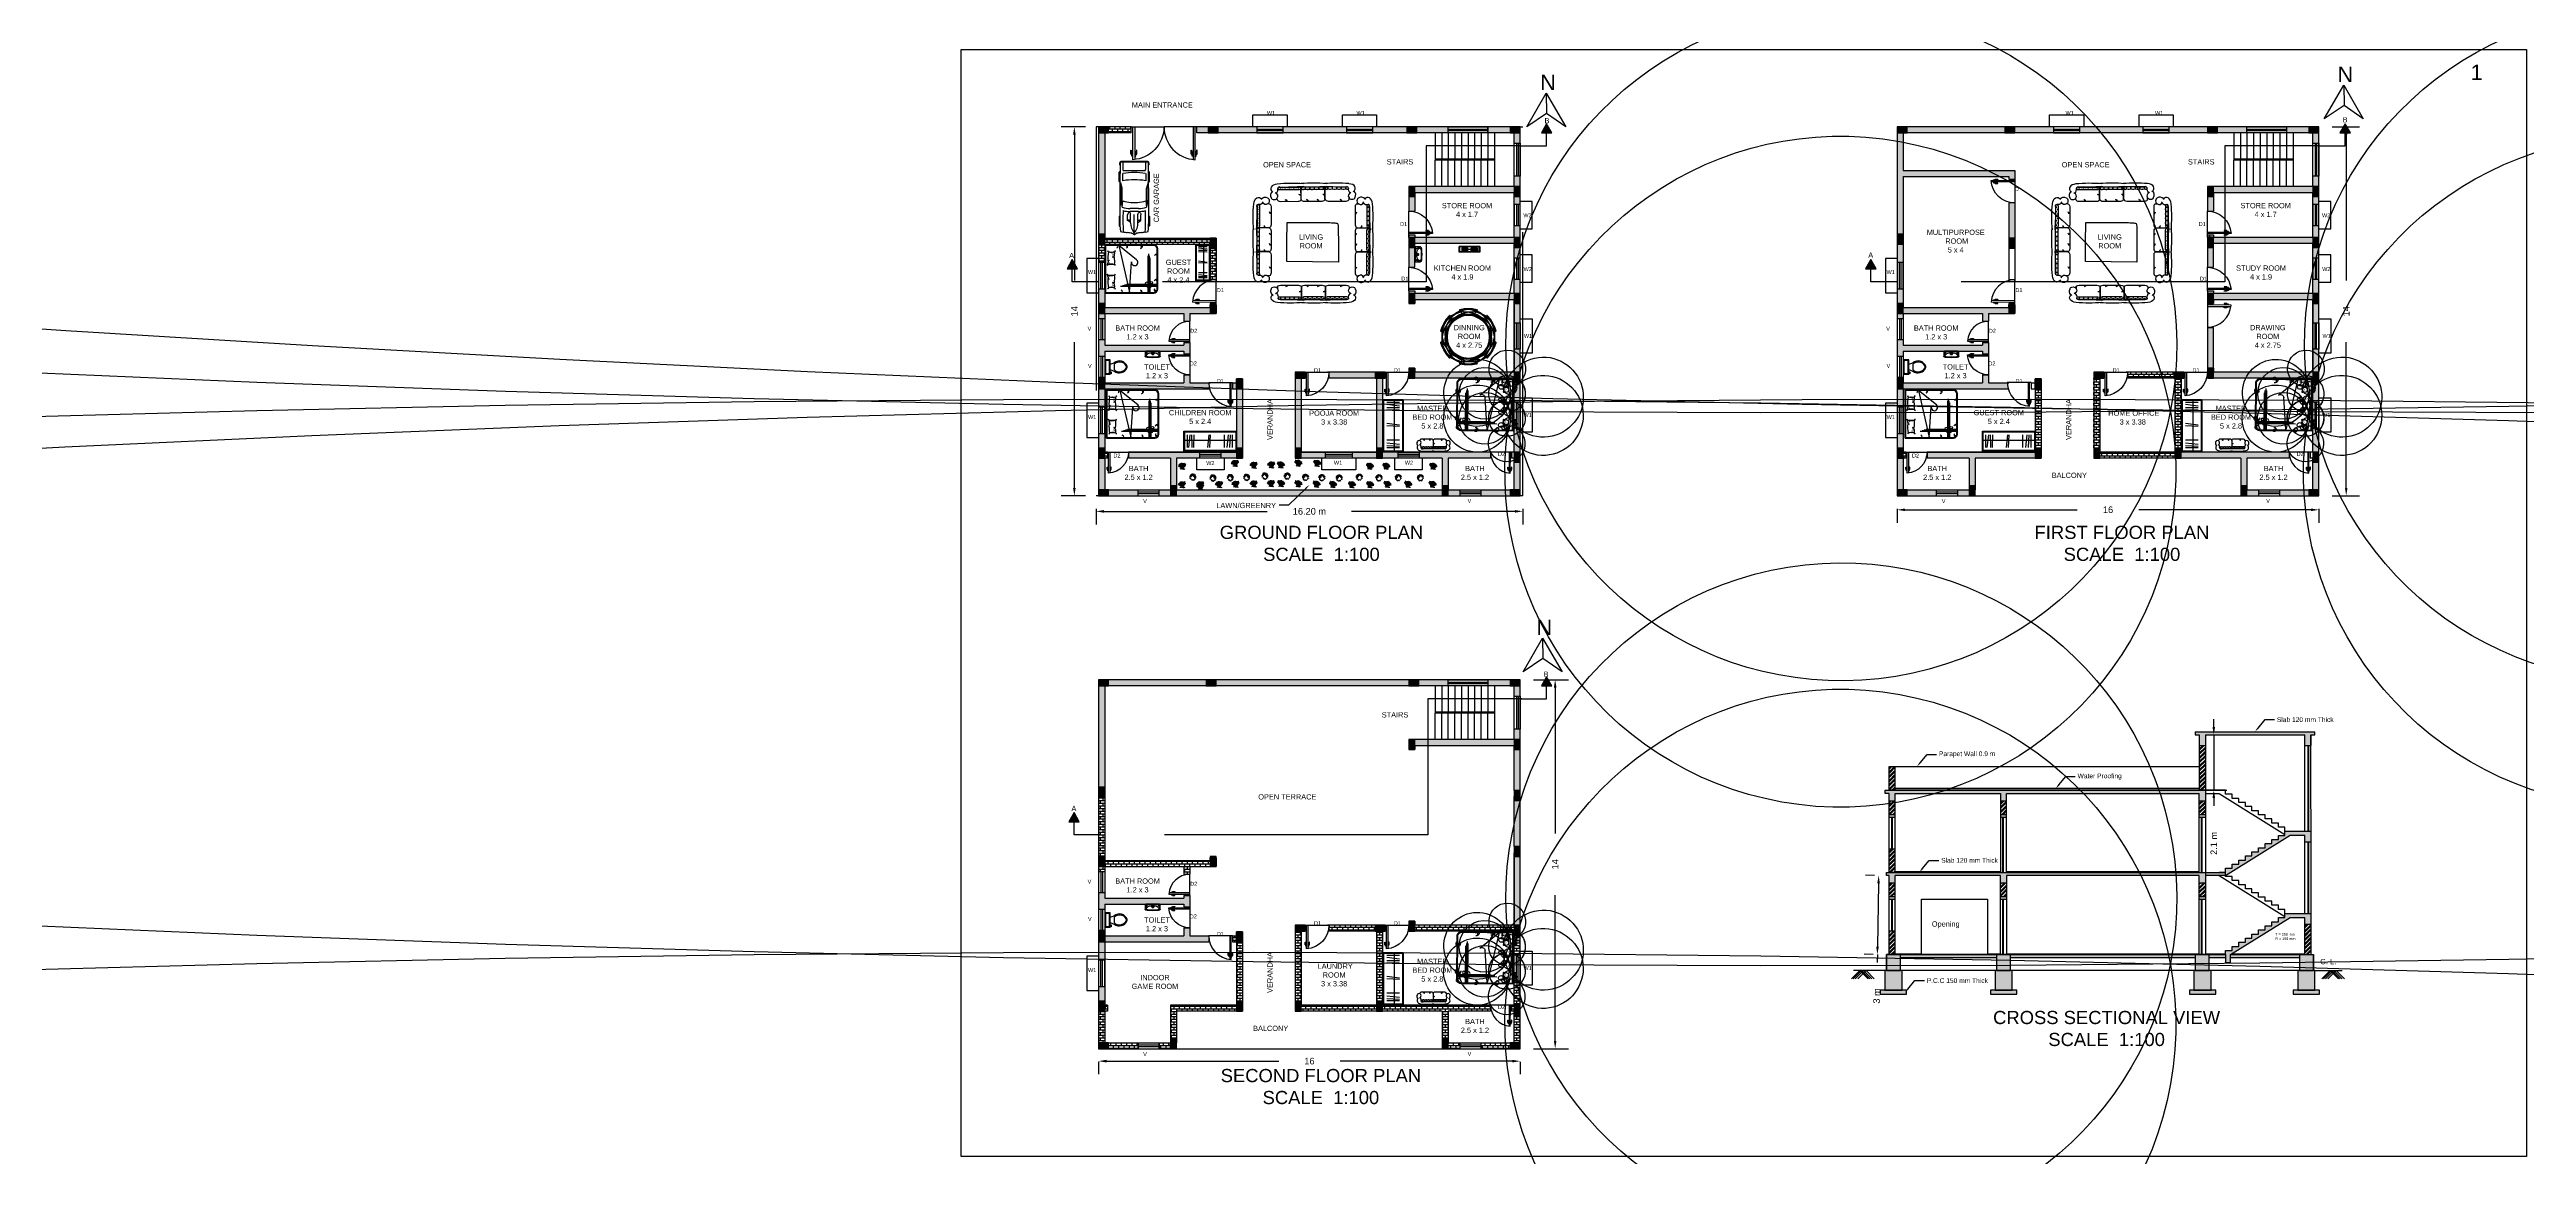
# Model space of a CAD drawing. Header units: metres. Extents: x 110.99 to 114.47, y 64.05 to 69.57.
# Drawn here: x 110.993 to 111.933, y 66.685 to 67.105 of the extents above; entities that cross this region are included whole.
import ezdxf
from ezdxf import colors
from ezdxf.entities.mleader import LeaderData, LeaderLine
from ezdxf.math import Vec2, Vec3

# ---------------------------------------------------------------- set-up
doc = ezdxf.new("R2010")
doc.units = ezdxf.units.M
doc.header["$MEASUREMENT"] = 0
doc.linetypes.add('CENTER', pattern=[50.8, 31.75, -6.35, 6.35, -6.35])
doc.linetypes.add('HIDDEN', pattern=[0.375, 0.25, -0.125])
for name, color, linetype in [('1.WALL', 7, 'Continuous'), ('15.CAR', 1, 'Continuous'), ('16.TREE', 3, 'Continuous'), ('3.WINDOW', 4, 'Continuous'), ('6.COLUMN', 1, 'Continuous'), ('7.FURNITURE', 2, 'Continuous'), ('8.TEXT', 7, 'Continuous'), ('9.STAIRS', 161, 'Continuous'), ('DIMENSION', 9, 'Continuous'), ('DOOR', 1, 'Continuous'), ('FURNITURE', 40, 'Continuous'), ('SCALE', 3, 'Continuous'), ('SECTION LINE', 3, 'Continuous'), ('WALL', 7, 'Continuous')]:
    doc.layers.add(name, color=color, linetype=linetype)
doc.styles.get("Standard").update_dxf_attribs({"font": 'arial.ttf'})
doc.dimstyles.new('ISO-25', dxfattribs={"dimtxt": 0.0025, "dimasz": 0.003, "dimexe": 0.005, "dimexo": 0.005, "dimgap": 0.01, "dimtad": 0, "dimdsep": 46, "dimtxsty": 'Standard', "dimcen": 2.5, "dimadec": 0, "dimazin": 0, "dimtfac": 1, "dimtmove": 0, "dimatfit": 3, "dimfxl": 1, "dimarcsym": 0})
pattern_1 = [(50, (111.6270594, 66.49484355), (0.0007172602, -6.27521e-05), [7.5e-05, -0.000825]), (355, (111.6270594, 66.49484355), (-0.0001387513, 0.0007521921), [6e-05, -0.00066]), (100.45144, (111.6271192, 66.4948383), (0.0005785088, 0.00068944), [6.37402e-05, -0.0007011421]), (46.1842, (111.6270594, 66.49504355), (0.0010672413, -0.0001655193), [0.0001125, -0.0012375]), (96.63564, (111.6271484, 66.4950298), (0.000934662, 0.0009741186), [9.56103e-05, -0.0010517138]), (351.18416, (111.6270594, 66.4950435), (0.000934662, 0.0009741186), [9e-05, -0.00099]), (21, (111.6271594, 66.49499355), (0.00059690705, -0.0004026189), [7.5e-05, -0.000825]), (326, (111.6271594, 66.49499355), (0.0002433153, 0.00072515), [6e-05, -0.00066]), (71.45144, (111.6272092, 66.49496), (0.0008402224, 0.0003225312), [6.37402e-05, -0.0007011421]), (37.5, (111.62705943, 66.49484355), (1.215986e-05, 0.00033289385), [0, -0.000652, 0, -0.00067, 0, -0.0006625]), (7.5, (111.62705943, 66.49484355), (0.00026306954, 0.0003944117), [0, -0.000382, 0, -0.000637, 0, -0.0002525]), (327.5, (111.62683643, 66.49484355), (0.00053382244, -2.255487e-05), [0, -0.00025, 0, -0.00078, 0, -0.001035]), (317.5, (111.62673643, 66.49484355), (0.00058318617, 0.000100105), [0, -0.000325, 0, -0.000518, 0, -0.000735])]
pattern_2 = [(0, (-0.6087051, 0.2008925), (0, 0.001), []), (90, (-0.608705, 0.2008925), (-0.002, 1e-19), [0.001, -0.001]), (90, (-0.607705, 0.2008925), (-0.002, 1e-19), [-0.001, 0.001])]
pattern_3 = [(0, (-0.5022104, 0.2008941), (0, 0.001), []), (90, (-0.5022104, 0.2008941), (-0.002, 1e-19), [0.001, -0.001]), (90, (-0.5012104, 0.2008941), (-0.002, 1e-19), [-0.001, 0.001])]
pattern_4 = [(0, (-1.0022664, -0.0089374), (0, 0.001), []), (90, (-1.0022664, -0.0089374), (-0.002, 1e-19), [0.001, -0.001]), (90, (-1.0012664, -0.0089374), (-0.002, 1e-19), [-0.001, 0.001])]

# ---------------------------------------------------------------- blocks, each defined once
blk = doc.blocks.new('Main Door')
at = {"layer": 'DOOR'}
for p, q in [((1.5, 50.9), (-0.5, 50.9)), ((-0.5, 50.9), (-0.5, 43.9)), ((0.5, 43.9), (0.5, 49.9)), ((0.5, 49.9), (1.5, 49.9)), ((3.5, 54.9), (1.5, 54.9)), ((1.5, 54.9), (1.5, 46.9)), ((1.5, 46.9), (3.5, 46.9)), ((3.6, 61.4), (3.5, 0)), ((7, 0), (7.1, 61.1)), ((7, 54.9), (9, 54.9)), ((9, 46.9), (7, 46.9)), ((9, 54.9), (9, 46.9)), ((9, 50.9), (11, 50.9)), ((10, 49.9), (9, 49.9)), ((10, 43.9), (10, 49.9)), ((11, 50.9), (11, 43.9)), ((-0.5, 43.9), (0.5, 43.9)), ((3.5, 0), (7, 0)), ((11, 43.9), (10, 43.9))]:
    blk.add_line(p, q, dxfattribs=at)
at = {"layer": 'DOOR', "color": 4}
blk.add_line((0, 0), (61.5, 0), dxfattribs=at)
at = {"layer": 'DOOR', "color": 3}
blk.add_arc((0, 0), 61.5, 0, 86.6615, dxfattribs=at)
blk = doc.blocks.new('Door')
at = {"layer": 'WALL', "color": 1, "linetype": 'Continuous'}
blk.add_blockref('Main Door', (0, 0), dxfattribs=at)
blk = doc.blocks.new('W_1')
at = {"layer": '3.WINDOW', "color": 6, "linetype": 'HIDDEN', "ltscale": 0.7}
for p, q in [((0.65, 0.68), (-0.65, 0.68)), ((-0.65, 0.68), (-0.65, 0.23)), ((0.65, 0.23), (0.65, 0.68))]:
    blk.add_line(p, q, dxfattribs=at)
at = {"layer": '3.WINDOW'}
for p, q in [((0.5, 0.23), (-0.5, 0.23)), ((-0.5, 0.23), (-0.5, 0)), ((-0.5, 0), (0.5, 0)), ((0.5, 0), (0.5, 0.23))]:
    blk.add_line(p, q, dxfattribs=at)
at = {"layer": '3.WINDOW', "color": 5}
for p, q in [((-0.5, 0.145), (0.5, 0.145)), ((-0.5, 0.085), (0.5, 0.085))]:
    blk.add_line(p, q, dxfattribs=at)
blk = doc.blocks.new('W_0.8')
at = {"layer": '3.WINDOW', "color": 6, "linetype": 'HIDDEN', "ltscale": 0.6}
for p, q in [((0.52, 0.68), (-0.52, 0.68)), ((-0.52, 0.68), (-0.52, 0.23)), ((0.52, 0.23), (0.52, 0.68))]:
    blk.add_line(p, q, dxfattribs=at)
at = {"layer": '3.WINDOW', "linetype": 'Continuous'}
for p, q in [((0.4, 0.23), (-0.4, 0.23)), ((-0.4, 0.23), (-0.4, 0)), ((-0.4, 0), (0.4, 0)), ((0.4, 0), (0.4, 0.23))]:
    blk.add_line(p, q, dxfattribs=at)
at = {"layer": '3.WINDOW', "color": 5, "linetype": 'Continuous'}
for p, q in [((-0.4, 0.145), (0.4, 0.145)), ((-0.4, 0.085), (0.4, 0.085))]:
    blk.add_line(p, q, dxfattribs=at)
blk = doc.blocks.new('V_0.8')
at = {"layer": '3.WINDOW'}
for p, q in [((19.458, 15.388), (19.458, 15.158)), ((20.258, 15.388), (20.258, 15.158))]:
    blk.add_line(p, q, dxfattribs=at)
at = {"layer": '3.WINDOW', "color": 5}
for p, q in [((19.458, 15.303), (20.258, 15.303)), ((19.458, 15.243), (20.258, 15.243))]:
    blk.add_line(p, q, dxfattribs=at)
blk = doc.blocks.new('DOUBLEBED')
at = {"layer": 'FURNITURE'}
for p, q in [((-36, 0), (-36, -72)), ((-36, 0), (36, 0)), ((36, -72), (36, 0)), ((-35, -1), (-35, -72)), ((-35, -1), (35, -1)), ((-28.2, -4.6), (-29.8, -4)), ((-28.2, -4.6), (-29.5, -3.4)), ((-27.7, -10.1), (-27.7, -10.1)), ((-27.6, -10), (-27.6, -10)), ((-27.6, -12), (-27.6, -12)), ((-27.5, -13.1), (-27.5, -13.1)), ((-27.5, -13.9), (-27.5, -13.9)), ((-27.4, -9.6), (-27.4, -9.6)), ((-27.3, -13.3), (-27.3, -13.3)), ((-27.2, -10.3), (-27.2, -10.3)), ((-26.9, -11.5), (-26.9, -11.5)), ((-26.9, -12.6), (-26.9, -12.6)), ((-26.6, -10.4), (-26.6, -10.4)), ((-26.4, -10.6), (-26.4, -10.6)), ((-26.4, -11), (-26.4, -11)), ((-26.4, -12.8), (-26.4, -12.8)), ((-26.3, -13), (-26.3, -13)), ((-26.1, -11.4), (-26.1, -11.4)), ((-26, -14), (-26, -14)), ((-25.6, -11.3), (-25.6, -11.3)), ((-25.4, -11.5), (-25.4, -11.5)), ((-25.3, -11.6), (-25.3, -11.6)), ((-25.2, -13.9), (-25.2, -13.9)), ((-25.1, -10.1), (-25.1, -10.1)), ((-25, -12), (-25, -12)), ((-24.9, -13.9), (-24.9, -13.9)), ((-24.7, -13.8), (-24.7, -13.8)), ((-24.5, -10), (-24.5, -10)), ((-24.5, -12.3), (-24.5, -12.3)), ((-24.3, -12.4), (-24.3, -12.4)), ((-24.2, -11.2), (-24.2, -11.2)), ((-24.1, -10.3), (-24.1, -10.3)), ((-23.7, -10.9), (-23.7, -10.9)), ((-23.7, -12.6), (-23.7, -12.6)), ((-23.6, -12.9), (-23.6, -12.9)), ((-23.4, -11.1), (-23.4, -11.1)), ((-23.3, -12.8), (-23.3, -12.8)), ((-23.3, -13.3), (-23.3, -13.3)), ((-23.3, -13.6), (-23.3, -13.6)), ((-22.9, -11), (-22.9, -11)), ((-22.4, -10.6), (-22.4, -10.6)), ((-22.4, -12), (-22.4, -12)), ((-22.1, -11.6), (-22.1, -11.6)), ((-21.5, -10.8), (-21.5, -10.8)), ((-21.5, -11.4), (-21.5, -11.4)), ((-21.3, -11.6), (-21.3, -11.6)), ((-21.1, -11), (-21.1, -11)), ((-20.2, -10.9), (-20.7, -13)), ((-15.1, -5.9), (-14.6, -3.9)), ((-14.7, -6.1), (-14.7, -6.1)), ((-14.5, -4.7), (-14.5, -4.7)), ((-14, -4.6), (-14, -4.6)), ((-13.7, -5), (-13.7, -5)), ((-13.6, -4.1), (-13.6, -4.1)), ((-13.4, -4.3), (-13.4, -4.3)), ((-13.4, -5.1), (-13.4, -5.1)), ((-13.3, -5.3), (-13.3, -5.3)), ((-12.6, -4.5), (-12.6, -4.5)), ((-12.4, -5.2), (-12.4, -5.2)), ((-12, -6), (-12, -6)), ((-11.8, -4.4), (-11.8, -4.4)), ((-11.7, -6.9), (-11.7, -6.9)), ((-11.5, -6), (-11.5, -6)), ((-11.4, -6.2), (-11.4, -6.2)), ((-11.3, -4.3), (-11.3, -4.3)), ((-11.3, -6.5), (-11.3, -6.5)), ((-10.9, -6.8), (-10.9, -6.8)), ((-10.8, -5), (-10.8, -5)), ((-10.7, -7), (-10.7, -7)), ((-10.6, -5), (-10.6, -5)), ((-10.4, -6.8), (-10.4, -6.8)), ((-10.4, -7.1), (-10.4, -7.1)), ((-10.2, -5.3), (-10.2, -5.3)), ((-9.9, -4.1), (-9.9, -4.1)), ((-9.5, -4), (-9.5, -4)), ((-9.4, -3.8), (-8.1, -2.1)), ((-9.4, -3.8), (-7.6, -2.8)), ((6.6, -3.8), (4.9, -2.8)), ((6.6, -3.8), (5.4, -2.1)), ((12.4, -5.9), (11.9, -3.9)), ((17.5, -10.9), (18, -13)), ((25.5, -4.6), (26.7, -3.4)), ((25.5, -4.6), (27.1, -4)), ((35, -72), (35, -1)), ((-30, -77), (30, -77)), ((-30, -78), (30, -78))]:
    blk.add_line(p, q, dxfattribs=at)
at = {"layer": 'FURNITURE', "color": 253}
for p, q in [((35, -20), (-34.5, -36)), ((13.4, -46.5), (35, -20)), ((-34.5, -36), (10.4, -39))]:
    blk.add_line(p, q, dxfattribs=at)
at = {"layer": 'FURNITURE', "color": 252}
for p, q in [((-26, -76.5), (-26, -22.5)), ((-25, -76.5), (-25, -25.5)), ((-24, -76.5), (-24, -28.5)), ((-23, -76.5), (-23, -31.5)), ((6.8, -4), (6.8, -4)), ((7.2, -4.1), (7.2, -4.1)), ((7.5, -5.3), (7.5, -5.3)), ((7.6, -6.8), (7.6, -6.8)), ((7.6, -7.1), (7.6, -7.1)), ((7.9, -5), (7.9, -5)), ((8, -7), (8, -7)), ((8.1, -5), (8.1, -5)), ((8.2, -6.8), (8.2, -6.8)), ((8.6, -4.3), (8.6, -4.3)), ((8.6, -6.2), (8.6, -6.2)), ((8.6, -6.5), (8.6, -6.5)), ((8.8, -6), (8.8, -6)), ((9, -6.9), (9, -6.9)), ((9.1, -4.4), (9.1, -4.4)), ((9.3, -6), (9.3, -6)), ((9.7, -5.2), (9.7, -5.2)), ((9.9, -4.5), (9.9, -4.5)), ((10.6, -5.3), (10.6, -5.3)), ((10.7, -4.3), (10.7, -4.3)), ((10.7, -5.1), (10.7, -5.1)), ((10.9, -4.1), (10.9, -4.1)), ((11, -5), (11, -5)), ((11.3, -4.6), (11.3, -4.6)), ((11.8, -4.7), (11.8, -4.7)), ((12, -6.1), (12, -6.1)), ((18.4, -11), (18.4, -11)), ((18.6, -11.6), (18.6, -11.6)), ((18.8, -10.8), (18.8, -10.8)), ((18.8, -11.4), (18.8, -11.4)), ((19.4, -11.6), (19.4, -11.6)), ((19.7, -10.6), (19.7, -10.6)), ((19.7, -12), (19.7, -12)), ((20.2, -11), (20.2, -11)), ((20.6, -12.8), (20.6, -12.8)), ((20.6, -13.3), (20.6, -13.3)), ((20.6, -13.6), (20.6, -13.6)), ((20.7, -11.1), (20.7, -11.1)), ((20.9, -10.9), (20.9, -10.9)), ((20.9, -12.9), (20.9, -12.9)), ((21, -12.6), (21, -12.6)), ((21.4, -10.3), (21.4, -10.3)), ((21.5, -11.2), (21.5, -11.2)), ((21.6, -12.4), (21.6, -12.4)), ((21.8, -10), (21.8, -10)), ((21.8, -12.3), (21.8, -12.3)), ((22, -13.8), (22, -13.8)), ((22.2, -13.9), (22.2, -13.9)), ((22.3, -12), (22.3, -12)), ((22.4, -10.1), (22.4, -10.1)), ((22.5, -11.6), (22.5, -11.6)), ((22.5, -13.9), (22.5, -13.9)), ((22.7, -11.5), (22.7, -11.5)), ((22.9, -11.3), (22.9, -11.3)), ((23.3, -14), (23.3, -14)), ((23.4, -11.4), (23.4, -11.4)), ((23.6, -11), (23.6, -11)), ((23.6, -13), (23.6, -13)), ((23.7, -10.6), (23.7, -10.6)), ((23.7, -12.8), (23.7, -12.8)), ((23.9, -10.4), (23.9, -10.4)), ((24.1, -12.6), (24.1, -12.6)), ((24.2, -11.5), (24.2, -11.5)), ((24.5, -10.3), (24.5, -10.3)), ((24.6, -13.3), (24.6, -13.3)), ((24.7, -9.6), (24.7, -9.6)), ((24.8, -13.1), (24.8, -13.1)), ((24.8, -13.9), (24.8, -13.9)), ((24.9, -10), (24.9, -10)), ((24.9, -10.1), (24.9, -10.1)), ((24.9, -12), (24.9, -12)), ((19.5, -63.2), (-34.5, -63.2)), ((22.5, -64.2), (-34.5, -64.2)), ((19.5, -65.2), (-34.5, -65.2)), ((16.5, -66.2), (-34.5, -66.2))]:
    blk.add_line(p, q, dxfattribs=at)
for centre, radius in [((-24.9, -65.2), 3.44), ((-21.9, -62.1), 2.5), ((-20.4, -68.5), 1.88)]:
    blk.add_circle(centre, radius, dxfattribs=at)
at = {"layer": 'FURNITURE', "color": 251}
for centre, radius, start, end in [((-34.3, -22.7), 2.93, 265.8594, 345.9527), ((33.1, -16.8), 1.69, 194.4515, 326.9106), ((34.3, -30.7), 2.93, 194.0473, 274.1406), ((33.1, -31), 1.69, 194.4515, 326.9106), ((-34.3, -51.9), 2.93, 265.8594, 345.9527), ((-33.1, -52.2), 1.69, 213.0894, 345.5485), ((34.2, -51.4), 3.91, 194.0473, 274.1406), ((32.6, -51.8), 2.26, 194.4515, 326.9106), ((-31.2, -75.7), 2.93, 59.0473, 140.6217), ((-30.5, -74.7), 1.69, 59.4515, 200.6983), ((-18.8, -74.7), 2.12, 303.0894, 75.5485), ((-19.1, -76.2), 3.67, 355.8594, 75.9527), ((19.3, -75.1), 1.69, 303.0894, 75.5485), ((19, -76.3), 2.93, 355.8594, 75.9527)]:
    blk.add_arc(centre, radius, start, end, dxfattribs=at)
at = {"layer": 'FURNITURE'}
for centre, radius, start, end in [((-27.7, -17), 3.26, 101.6935, 136.5635), ((-31.3, -12.3), 3.26, 299.1485, 334.0185), ((-53.1, -8.8), 25.3, 348.607, 9.4917), ((-26.2, -4.8), 9.24, 256.6499, 284.2856), ((-19.1, -50), 46.3, 84.4029, 101.2371), ((-27.2, -8.3), 0.683, 201.8041, 319.1334), ((-27.5, -8.2), 0.978, 249.4969, 325.7978), ((-23.7, -10.2), 3.58, 266.7825, 348.1719), ((-20.2, -13.1), 0.5, 166.7873, 262.877), ((-14, 41.3), 55.3, 263.4826, 274.8199), ((-10.2, -7.3), 5.06, 139.9098, 163.9756), ((-18.6, -39.4), 35.7, 80.1409, 82.7554), ((-12.3, -3.3), 1, 260.1409, 276.0318), ((-88.7, 453), 463.6, 279.5022, 279.8589), ((15.4, -8.8), 25.2, 168.5788, 191.4212), ((15.4, -8.8), 25.3, 168.5788, 191.4212), ((53434.9, -8.8), 53444.2, 179.99464, 180.00536), ((-6.4, -12.5), 3.26, 202.7243, 237.5943), ((-10.2, -16.9), 3.26, 40.1792, 75.0493), ((7.5, -16.9), 3.26, 104.9507, 139.8208), ((3.6, -12.5), 3.26, 302.4057, 337.2757), ((-18.1, -8.8), 25.3, 348.5788, 11.4212), ((-53437.6, -8.8), 53444.2, 359.99464, 0.00536), ((-18.1, -8.8), 25.2, 348.5788, 11.4212), ((86, 453), 463.6, 260.1411, 260.4978), ((11.3, 41.3), 55.3, 265.1801, 276.5174), ((9.6, -3.3), 1, 263.9682, 279.8591), ((15.9, -39.4), 35.7, 97.2446, 99.8591), ((7.5, -7.3), 5.06, 16.0244, 40.0902), ((16.4, -50), 46.3, 78.7629, 95.5971), ((21, -10.2), 3.58, 191.8281, 273.2175), ((17.5, -13.1), 0.5, 277.123, 13.2127), ((23.5, -4.8), 9.24, 255.7144, 283.3501), ((24.5, -8.3), 0.683, 220.8666, 338.1959), ((24.8, -8.2), 0.978, 214.2022, 290.5031), ((50.4, -8.8), 25.3, 170.5083, 191.393), ((24.9, -17), 3.26, 43.4365, 78.3065), ((28.5, -12.3), 3.26, 205.9815, 240.8515), ((-30, -72), 6, 180, 270), ((-30, -72), 5, 180, 270), ((30, -72), 6, 270, 0), ((30, -72), 5, 270, 0)]:
    blk.add_arc(centre, radius, start, end, dxfattribs=at)
at = {"layer": 'FURNITURE', "color": 253}
blk.add_arc((9.6, -43.7), 4.74, 81.0159, 323.3832, dxfattribs=at)
blk = doc.blocks.new('WARDROBE')
at = {"layer": 'FURNITURE'}
for p, q in [((-24.1, 72), (-24.1, 0)), ((0, 72), (-24.1, 72)), ((-23.1, 71), (-23.1, 1)), ((-1, 71), (-23.1, 71)), ((-4.5, 66.2), (-19.6, 66.2)), ((-19.6, 62.9), (-4.5, 63.8)), ((-19.6, 59.2), (-4.5, 61.3)), ((-10.8, 1), (-10.8, 71)), ((-1, 1), (-1, 71)), ((0, 0), (0, 72)), ((-19.6, 55.4), (-4.5, 55.4)), ((-19.6, 35.7), (-4.5, 36.4)), ((-19.6, 32.6), (-4.5, 34.7)), ((-24.1, 0), (0, 0)), ((-23.1, 1), (-1, 1)), ((-19.6, 13.5), (-4.5, 14.2)), ((-19.6, 11.1), (-4.5, 10.9)), ((-19.6, 6.5), (-4.5, 8.5)), ((-4.5, 4.2), (-19.6, 4.2))]:
    blk.add_line(p, q, dxfattribs=at)
blk = doc.blocks.new('WC01')
at = {"layer": 'FURNITURE'}
for p, q in [((10.5, 0), (-10.5, 0)), ((-10.5, 0), (-10.5, -8)), ((10.5, -8), (10.5, 0)), ((-10.5, -8), (10.5, -8)), ((-10, -9.5), (-10, -8.5)), ((-10, -8.5), (-8, -8.5)), ((-7, -9.5), (-10, -9.5)), ((-9.5, -2), (-9.5, -6)), ((8.5, -1), (-8.5, -1)), ((-8.5, -7), (8.5, -7)), ((-8, -8.5), (-8, -8)), ((-7, -8), (-7, -9.5)), ((-4, -8), (-6, -14)), ((4, -14), (-4, -14)), ((4, -8), (6, -14)), ((9.5, -6), (9.5, -2))]:
    blk.add_line(p, q, dxfattribs=at)
for centre, radius, start, end in [((-8.6, -1.9), 0.884, 81.8699, 188.1301), ((-8.6, -6.1), 0.884, 171.8699, 278.1301), ((3.5, -21.6), 12.2, 141.4691, 247.9714), ((4.2, -21.8), 11.3, 136.3677, 238.9468), ((0, -27.9), 4, 245.7318, 294.2682), ((0, -29), 4, 254.8605, 285.1395), ((-3.5, -21.6), 12.2, 292.0284, 38.5307), ((-4.2, -21.8), 11.3, 301.053, 43.6321), ((8.6, -1.9), 0.884, 351.8699, 98.1301), ((8.6, -6.1), 0.884, 261.8699, 8.1301)]:
    blk.add_arc(centre, radius, start, end, dxfattribs=at)
blk = doc.blocks.new('RND-DNG-6FT-DIA')
at = {"layer": 'FURNITURE', "linetype": 'Continuous'}
for p, q in [((-10, 44.6), (-10, 34.6)), ((10, 34.6), (10, 44.6)), ((-43.7, 13.7), (-34.9, 8.6)), ((-24.9, 26), (-33.7, 31)), ((33.7, 31), (24.9, 26)), ((34.9, 8.6), (43.7, 13.7)), ((-34.9, -8.6), (-43.7, -13.7)), ((-33.7, -31), (-24.9, -26)), ((-10, -34.6), (-10, -44.6)), ((10, -44.6), (10, -34.6)), ((24.9, -26), (33.7, -31)), ((43.7, -13.7), (34.9, -8.6))]:
    blk.add_line(p, q, dxfattribs=at)
blk.add_circle((0, 0), 36, dxfattribs=at)
for centre, radius, start, end in [((-9.8, 45.3), 0.753, 107.8005, 188.662), ((-9.9, 45.3), 0.652, 185.3119, 258.05), ((0, 6), 41.3, 75.978, 104.022), ((0, 4.6), 41.3, 75.978, 104.022), ((9.8, 45.3), 0.753, 351.338, 72.1995), ((9.9, 45.3), 0.652, 281.95, 354.6881), ((-5.2, 3), 41.3, 135.978, 164.022), ((-44.1, 14.2), 0.753, 167.8005, 248.662), ((-44.1, 14.1), 0.652, 245.3119, 318.05), ((-4, 2.3), 41.3, 135.978, 164.022), ((-34.4, 31.1), 0.753, 51.338, 132.1995), ((-34.3, 31.2), 0.652, 341.95, 54.6881), ((34.3, 31.2), 0.652, 125.3119, 198.05), ((4, 2.3), 41.3, 15.978, 44.022), ((34.4, 31.1), 0.753, 47.8005, 128.662), ((5.2, 3), 41.3, 15.978, 44.022), ((44.1, 14.1), 0.652, 221.95, 294.6881), ((44.1, 14.2), 0.753, 291.338, 12.1995), ((-44.1, -14.2), 0.753, 111.338, 192.1995), ((-5.2, -3), 41.3, 195.978, 224.022), ((-44.1, -14.1), 0.652, 41.95, 114.6881), ((-4, -2.3), 41.3, 195.978, 224.022), ((-34.4, -31.1), 0.753, 227.8005, 308.662), ((-34.3, -31.2), 0.652, 305.3119, 18.05), ((34.3, -31.2), 0.652, 161.95, 234.6881), ((4, -2.3), 41.3, 315.978, 344.022), ((34.4, -31.1), 0.753, 231.338, 312.1995), ((5.2, -3), 41.3, 315.978, 344.022), ((44.1, -14.1), 0.652, 65.3119, 138.05), ((44.1, -14.2), 0.753, 347.8005, 68.662), ((-9.9, -45.3), 0.652, 101.95, 174.6881), ((-9.8, -45.3), 0.753, 171.338, 252.1995), ((0, -4.6), 41.3, 255.978, 284.022), ((0, -6), 41.3, 255.978, 284.022), ((9.9, -45.3), 0.652, 5.3119, 78.05), ((9.8, -45.3), 0.753, 287.8005, 8.662)]:
    blk.add_arc(centre, radius, start, end, dxfattribs=at)
blk = doc.blocks.new('sofa2')
at = {"layer": 'FURNITURE'}
for p, q in [((5.2, 17.9), (5.2, 1.8)), ((7.1, 19.7), (6.6, 19.7)), ((8.8, 17.9), (8.8, 1.8)), ((23.6, 21.4), (23.2, 21.4)), ((26.3, 2.6), (26.3, 18.8)), ((26.3, 2.6), (26.3, 2.6)), ((23.6, 0), (4, 0)), ((23.6, -0.2), (4.1, -0.2)), ((5.2, -19.9), (5.2, -1.9)), ((8.8, -19.9), (8.8, -1.9)), ((23.6, -21.7), (20.9, -21.7)), ((23.6, -21.7), (20.9, -21.7)), ((26.3, -19), (26.3, -2.8)), ((26.3, -2.8), (26.3, -2.8))]:
    blk.add_line(p, q, dxfattribs=at)
at = {"layer": 'FURNITURE', "color": 252}
for p, q in [((5.2, 15.5), (5.2, 15.5)), ((5.2, 11.4), (5.2, 11.4)), ((5.2, 7.4), (5.2, 7.4)), ((5.2, 3.3), (5.2, 3.3)), ((6.2, 17.5), (7.2, 17.5)), ((6.2, 13.5), (7.2, 13.5)), ((6.2, 9.4), (7.2, 9.4)), ((6.2, 5.4), (7.2, 5.4)), ((6.2, 1.3), (7.2, 1.3)), ((6.7, 17), (6.7, 18)), ((6.7, 13), (6.7, 14)), ((6.7, 8.9), (6.7, 9.9)), ((6.7, 4.9), (6.7, 5.9)), ((6.7, 0.8), (6.7, 1.8)), ((8.2, 15.5), (8.8, 15.5)), ((8.2, 11.4), (8.8, 11.4)), ((8.2, 7.4), (8.8, 7.4)), ((8.2, 3.3), (8.8, 3.3)), ((8.7, 15), (8.7, 16)), ((8.7, 10.9), (8.7, 12)), ((8.7, 6.9), (8.7, 7.9)), ((8.7, 2.8), (8.7, 3.9)), ((6, -2.6), (7.1, -2.6)), ((6, -6.6), (7.1, -6.6)), ((6, -10.7), (7.1, -10.7)), ((6, -14.7), (7.1, -14.7)), ((6, -18.8), (7.1, -18.8)), ((6.5, -2.1), (6.5, -3.1)), ((6.5, -6.1), (6.5, -7.1)), ((6.5, -10.2), (6.5, -11.2)), ((6.5, -14.2), (6.5, -15.2)), ((6.5, -18.3), (6.5, -19.3)), ((8.1, -4.6), (8.8, -4.6)), ((8.1, -8.6), (8.8, -8.6)), ((8.1, -12.7), (8.8, -12.7)), ((8.1, -16.7), (8.8, -16.7)), ((8.1, -20.8), (8.6, -20.8)), ((8.6, -4.1), (8.6, -5.1)), ((8.6, -8.1), (8.6, -9.2)), ((8.6, -12.2), (8.6, -13.2)), ((8.6, -16.2), (8.6, -17.3)), ((8.6, -20.3), (8.6, -20.8))]:
    blk.add_line(p, q, dxfattribs=at)
at = {"layer": 'FURNITURE'}
for centre, radius, start, end in [((63.4, 9.4), 64.1, 170.2424, 188.3928), ((75.8, -10), 76.5, 171.2026, 188.7974), ((6.7, 19.4), 6.52, 107.5731, 172.8158), ((-133.3, -14.8), 138.1, 358.0719, 6.8333), ((-76.7, 10.4), 81.5, 352.6855, 4.2046), ((6.7, 17.3), 2.38, 87.2743, 203.3532), ((7.1, 17.8), 8.15, 50.4505, 107.0639), ((7, 17.9), 1.8, 0, 180), ((7, 1.8), 1.8, 180, 0), ((8.6, 30.7), 11.2, 260.9512, 300.4117), ((17.1, 15.1), 11.2, 69.9307, 120.4117), ((18.2, 25.6), 6.04, 216.6043, 296.5651), ((20.9, 22.9), 2.7, 270, 90), ((23.8, 18.8), 2.55, 358.6279, 93.3142), ((23.8, 2.5), 2.55, 266.6858, 1.3721), ((6.7, -20.9), 6.52, 187.1842, 252.4269), ((6.5, -19.4), 1.8, 180, 279.0488), ((7.1, -19.3), 8.15, 252.9361, 309.5495), ((7, -2), 1.8, 0, 180), ((7, -19.9), 1.8, 180, 209.9526), ((8.6, -32.2), 11.2, 59.5883, 99.0488), ((7, -19.9), 1.8, 321.4775, 0), ((17.1, -16.6), 11.2, 239.5883, 290.0693), ((18.2, -27.1), 6.04, 63.4349, 143.3957), ((20.9, -24.4), 2.7, 270, 90), ((23.8, -2.8), 2.55, 358.6279, 93.3142), ((23.6, -19), 2.7, 270, 0)]:
    blk.add_arc(centre, radius, start, end, dxfattribs=at)
at = {"layer": 'FURNITURE', "color": 252}
for centre, radius, start, end in [((26.2, 13.6), 2.2, 85.8594, 165.9527), ((25.3, 13.8), 1.27, 33.0894, 165.5485), ((26.2, 4.1), 2.2, 85.8594, 165.9527), ((25.3, 4.3), 1.27, 33.0894, 165.5485), ((18.5, -2.1), 2.2, 120.0403, 180.9527), ((19.1, -3.1), 2.97, 106.9581, 162.2826), ((26.2, -15), 2.2, 85.8594, 165.9527), ((25.3, -14.7), 1.27, 33.0894, 165.5485)]:
    blk.add_arc(centre, radius, start, end, dxfattribs=at)
blk = doc.blocks.new('gas')
at = {"layer": 'FURNITURE'}
for p, q in [((-12, 13), (-12, 0)), ((12, 13), (-12, 13)), ((12, 0), (-12, 0)), ((-11, 12), (-11, 1)), ((11, 12), (-11, 12)), ((11, 1), (-11, 1)), ((-9, 10), (-2, 10)), ((-9, 3), (-9, 10)), ((-2, 3), (-9, 3)), ((-8.5, 9.1), (-6.5, 7.1)), ((-8.5, 3.9), (-8.5, 9.1)), ((-8.5, 3.9), (-6.5, 5.9)), ((-8.1, 9.5), (-6.1, 7.5)), ((-8.1, 9.5), (-2.9, 9.5)), ((-8.1, 3.5), (-6.1, 5.5)), ((-2.9, 3.5), (-8.1, 3.5)), ((-7.4, 6.5), (-6.6, 6.5)), ((-5.5, 8.4), (-5.5, 7.6)), ((-5.5, 4.6), (-5.5, 5.4)), ((-4.9, 7.5), (-2.9, 9.5)), ((-4.9, 5.5), (-2.9, 3.5)), ((-4.5, 7.1), (-2.5, 9.1)), ((-4.5, 5.9), (-2.5, 3.9)), ((-3.6, 6.5), (-4.4, 6.5)), ((-2.5, 9.1), (-2.5, 3.9)), ((-2, 10), (-2, 3)), ((2, 6.5), (-2, 6.5)), ((9, 10), (2, 10)), ((2, 10), (2, 3)), ((2, 3), (9, 3)), ((4.5, 7.1), (2.5, 9.1)), ((2.5, 9.1), (2.5, 3.9)), ((4.5, 5.9), (2.5, 3.9)), ((4.9, 7.5), (2.9, 9.5)), ((8.1, 9.5), (2.9, 9.5)), ((4.9, 5.5), (2.9, 3.5)), ((2.9, 3.5), (8.1, 3.5)), ((3.6, 6.5), (4.4, 6.5)), ((5.5, 8.4), (5.5, 7.6)), ((5.5, 4.6), (5.5, 5.4)), ((8.1, 9.5), (6.1, 7.5)), ((8.1, 3.5), (6.1, 5.5)), ((8.5, 9.1), (6.5, 7.1)), ((8.5, 3.9), (6.5, 5.9)), ((7.4, 6.5), (6.6, 6.5)), ((8.5, 3.9), (8.5, 9.1)), ((9, 3), (9, 10)), ((11, 1), (11, 12)), ((12, 0), (12, 13))]:
    blk.add_line(p, q, dxfattribs=at)
for centre in [(-5.5, 6.5), (5.5, 6.5)]:
    blk.add_circle(centre, 1.14, dxfattribs=at)
for centre, start, end in [((-5.5, 6.5), 142.6054, 217.3946), ((-5.5, 6.5), 52.6054, 127.3946), ((-5.5, 6.5), 232.6054, 307.3946), ((-5.5, 6.5), 322.6054, 37.3946), ((5.5, 6.5), 142.6054, 217.3946), ((5.5, 6.5), 52.6054, 127.3946), ((5.5, 6.5), 232.6054, 307.3946), ((5.5, 6.5), 322.6054, 37.3946)]:
    blk.add_arc(centre, 1.89, start, end, dxfattribs=at)
blk = doc.blocks.new('WASHBASIN')
at = {"layer": 'FURNITURE'}
for p, q in [((-7.9, 0), (-10.4, -12)), ((-9.6, 0), (9.6, 0)), ((10.4, -12), (7.9, 0)), ((-10.4, -12), (-10.4, -0.8)), ((-7.3, -0.8), (-10.4, -12)), ((-8.6, -9.9), (-8.7, -10.8)), ((-8.6, -9.9), (-8.7, -10.8)), ((7.3, -0.8), (-7.3, -0.8)), ((10.4, -12), (7.3, -0.8)), ((8.7, -10.8), (8.6, -9.9)), ((10.4, -0.8), (10.4, -12))]:
    blk.add_line(p, q, dxfattribs=at)
for radius in [1.41, 0.993]:
    blk.add_circle((0, -6.3), radius, dxfattribs=at)
for centre, radius, start, end in [((-9.6, -0.8), 0.828, 90, 180), ((9.6, -0.8), 0.828, 0, 90), ((-7.9, -12), 2.48, 180, 270), ((-6.5, -11.1), 2.23, 170.399, 257.1369), ((-6.5, -11.1), 2.23, 170.399, 170.7066), ((-0.6, -11.2), 8.13, 121.1945, 170.7066), ((-0.6, -11.2), 8.13, 121.1945, 170.7066), ((0, 43.1), 58.1, 262.1414, 277.8586), ((-0.1, 39.6), 53.4, 262.5654, 270.1156), ((0, -52.7), 48.7, 90, 95.6408), ((0, -52.7), 48.7, 90, 95.6408), ((0, -6.3), 1.41, 0, 180), ((0, -6.3), 1.41, 180, 0), ((0, -6.3), 0.993, 0, 180), ((0, -6.3), 0.993, 180, 0), ((0, -52.7), 48.7, 84.3592, 90), ((0.1, 39.6), 53.4, 269.8844, 277.4346), ((0.6, -11.2), 8.13, 9.2934, 58.8055), ((6.5, -11.1), 2.23, 282.8631, 9.2934), ((7.9, -12), 2.48, 270, 360)]:
    blk.add_arc(centre, radius, start, end, dxfattribs=at)
blk = doc.blocks.new('sofa3')
at = {"layer": 'FURNITURE'}
for p, q in [((-33, -24.3), (-33, -21.6)), ((-33, -24.3), (-33, -21.6)), ((-31.2, -5.8), (-13.2, -5.8)), ((-31.2, -9.4), (-13.2, -9.4)), ((-11.5, -24.3), (-11.5, -4.7)), ((-11.3, -24.3), (-11.3, -4.7)), ((8.4, -5.8), (-9.6, -5.8)), ((8.4, -9.4), (-9.6, -9.4)), ((10.1, -24.3), (10.1, -4.7)), ((10.3, -24.3), (10.3, -4.7)), ((30, -5.8), (12, -5.8)), ((30, -9.4), (12, -9.4)), ((31.8, -24.3), (31.8, -21.6)), ((-30.3, -27), (-14.1, -27)), ((-14.1, -27), (-14.1, -27)), ((-8.7, -27), (7.5, -27)), ((-8.7, -27), (-8.7, -27)), ((12.9, -27), (29.1, -27))]:
    blk.add_line(p, q, dxfattribs=at)
at = {"layer": 'FURNITURE', "color": 252}
for p, q in [((-32, -8.7), (-32, -9.2)), ((-31.5, -9.2), (-32, -9.2)), ((-29.5, -7.2), (-30.5, -7.2)), ((-30, -6.7), (-30, -7.7)), ((-27.5, -9.2), (-28.5, -9.2)), ((-28, -8.7), (-28, -9.4)), ((-25.5, -7.2), (-26.5, -7.2)), ((-26, -6.7), (-26, -7.7)), ((-23.4, -9.2), (-24.4, -9.2)), ((-23.9, -8.7), (-23.9, -9.4)), ((-21.4, -7.2), (-22.4, -7.2)), ((-21.9, -6.7), (-21.9, -7.7)), ((-19.4, -9.2), (-20.4, -9.2)), ((-19.9, -8.7), (-19.9, -9.4)), ((-17.4, -7.2), (-18.4, -7.2)), ((-17.9, -6.7), (-17.9, -7.7)), ((-15.3, -9.2), (-16.3, -9.2)), ((-15.8, -8.7), (-15.8, -9.4)), ((-13.3, -7.2), (-14.3, -7.2)), ((-13.8, -6.7), (-13.8, -7.7)), ((-11.2, -7.2), (-11.1, -7.2)), ((-10.1, -9.2), (-9.1, -9.2)), ((-9.6, -8.7), (-9.6, -9.4)), ((-8.1, -7.2), (-7.1, -7.2)), ((-7.6, -6.7), (-7.6, -7.7)), ((-6, -9.2), (-5, -9.2)), ((-5.5, -8.7), (-5.5, -9.4)), ((-4, -7.2), (-3, -7.2)), ((-3.5, -6.7), (-3.5, -7.7)), ((-2, -9.2), (-1, -9.2)), ((-1.5, -8.7), (-1.5, -9.4)), ((0, -7.2), (1, -7.2)), ((0.5, -6.7), (0.5, -7.7)), ((2.1, -9.2), (3.1, -9.2)), ((2.6, -8.7), (2.6, -9.4)), ((4.1, -7.2), (5.1, -7.2)), ((4.6, -6.7), (4.6, -7.7)), ((6.1, -9.2), (7.1, -9.2)), ((6.6, -8.7), (6.6, -9.4)), ((8.1, -7.2), (9.1, -7.2)), ((8.6, -6.7), (8.6, -7.7)), ((12.2, -7.2), (13.2, -7.2)), ((12.7, -6.7), (12.7, -7.7)), ((14.2, -9.2), (15.2, -9.2)), ((14.7, -8.7), (14.7, -9.4)), ((16.2, -7.2), (17.2, -7.2)), ((16.7, -6.7), (16.7, -7.7)), ((18.3, -9.2), (19.3, -9.2)), ((18.8, -8.7), (18.8, -9.4)), ((20.3, -7.2), (21.3, -7.2)), ((20.8, -6.7), (20.8, -7.7)), ((22.3, -9.2), (23.3, -9.2)), ((22.8, -8.7), (22.8, -9.4)), ((24.3, -7.2), (25.3, -7.2)), ((24.8, -6.7), (24.8, -7.7)), ((26.4, -9.2), (27.4, -9.2)), ((26.9, -8.7), (26.9, -9.4)), ((28.4, -7.2), (29.4, -7.2)), ((28.9, -6.7), (28.9, -7.7)), ((30.4, -9.2), (30.9, -9.2)), ((30.9, -8.7), (30.9, -9.2))]:
    blk.add_line(p, q, dxfattribs=at)
at = {"layer": 'FURNITURE'}
for centre, radius, start, end in [((-21.3, -76.5), 76.5, 81.2026, 98.7974), ((-0.9, -81.4), 81.5, 81.4579, 97.3145), ((20.1, -76.5), 76.5, 81.2026, 97.7572), ((-27.8, -17.8), 11.2, 149.5883, 200.0693), ((-30.6, -7.8), 8.15, 162.9361, 219.5495), ((-32.1, -7.4), 6.52, 97.1842, 162.4269), ((-35.7, -21.6), 2.7, 180, 0), ((-38.4, -18.9), 6.04, 333.4349, 53.3957), ((-43.5, -9.2), 11.2, 329.5883, 9.0488), ((-30.6, -7.2), 1.8, 90, 189.0488), ((-31.2, -7.6), 1.8, 231.4775, 270), ((-31.2, -7.6), 1.8, 90, 119.9526), ((-26, 132.6), 138.1, 268.0719, 276.8333), ((-13.3, -7.6), 1.8, 270, 90), ((-9.5, -7.6), 1.8, 90, 270), ((-0.9, 76.1), 81.5, 262.6855, 278.5421), ((8.3, -7.6), 1.8, 270, 90), ((25.3, 152.5), 158, 264.3786, 271.5353), ((12.1, -7.6), 1.8, 90, 270), ((29.5, -7.2), 1.8, 350.9512, 90), ((30, -7.6), 1.8, 60.0474, 90), ((30, -7.6), 1.8, 270, 308.5225), ((42.4, -9.2), 11.2, 170.9512, 210.4117), ((37.2, -18.9), 6.04, 126.6043, 206.5651), ((31, -7.4), 6.52, 17.5731, 82.8158), ((34.5, -21.6), 2.7, 180, 0), ((29.4, -7.8), 8.15, 320.4505, 17.0639), ((26.7, -17.8), 11.2, 339.9307, 30.4117), ((-30.3, -24.3), 2.7, 180, 270), ((-14, -24.4), 2.55, 268.6279, 3.3142), ((-8.7, -24.4), 2.55, 176.6858, 271.3721), ((7.6, -24.4), 2.55, 268.6279, 3.3142), ((12.9, -24.4), 2.55, 176.6858, 271.3721), ((29.1, -24.3), 2.7, 270, 0)]:
    blk.add_arc(centre, radius, start, end, dxfattribs=at)
at = {"layer": 'FURNITURE', "color": 252}
for centre, radius, start, end in [((-13.4, -19.1), 2.2, 30.0403, 90.9527), ((-14.3, -19.8), 2.97, 16.9581, 72.2826), ((8.2, -19.1), 2.2, 30.0403, 90.9527), ((7.3, -19.8), 2.97, 16.9581, 72.2826), ((-26.2, -26.8), 2.2, 355.8594, 75.9527), ((-26, -25.9), 1.27, 303.0894, 75.5485), ((-7.1, -26.8), 2.2, 355.8594, 75.9527), ((-6.9, -25.9), 1.27, 303.0894, 75.5485), ((2.4, -26.8), 2.2, 355.8594, 75.9527), ((2.6, -25.9), 1.27, 303.0894, 75.5485), ((23.4, -25.9), 1.27, 303.0894, 75.5485), ((23.2, -26.8), 2.2, 355.8594, 75.9527)]:
    blk.add_arc(centre, radius, start, end, dxfattribs=at)
blk = doc.blocks.new('*U15')
for p, q in [((3.3, 6.1), (0.1, 0.4)), ((21.1, 37.4), (21.1, 36.8)), ((46.6, 38.9), (22.4, 38.9)), ((29.8, 9.5), (51.7, 9.5)), ((32.1, 9.5), (32.1, 11.2)), ((32.3, 11.6), (36.1, 17.2)), ((36.1, 17.2), (50.9, 17.2)), ((47.8, 37.4), (47.8, 37.4)), ((58.9, -10.8), (58.9, 10.8)), ((66.6, -10.5), (66.6, 10.5)), ((70, 31.5), (86.4, 29.4)), ((88, 31.9), (74.8, 35.9)), ((82.7, 8.5), (82.7, -8.5)), ((134.3, 35.6), (119.3, 31.8)), ((135.5, 37.1), (135.5, 37.4)), ((136.7, 38.9), (160.9, 38.9)), ((138.4, 29.4), (157.2, 29.4)), ((162.1, 37.4), (162.1, 36.8)), ((164.5, 26.4), (164.5, -26.4)), ((186.5, 29.4), (167, 29.4)), ((186.5, -33.5), (186.5, 33.5)), ((186.5, -10.5), (186.5, 10.5)), ((188.4, -32.8), (188.4, 32.8)), ((0, 0), (51.7, 0)), ((0.1, -0.4), (3.3, -6.1)), ((21.1, -37.4), (21.1, -36.8)), ((46.6, -38.9), (22.4, -38.9)), ((29.8, -9.5), (51.7, -9.5)), ((32.1, -9.5), (32.1, -11.2)), ((32.3, -11.6), (36.1, -17.2)), ((36.1, -17.2), (50.9, -17.2)), ((47.8, -37.4), (47.8, -37.4)), ((86.4, -29.4), (70, -31.5)), ((88, -31.9), (74.8, -35.9)), ((134.3, -35.6), (119.3, -31.8)), ((135.5, -37.1), (135.5, -37.4)), ((136.7, -38.9), (160.9, -38.9)), ((157.2, -29.4), (138.4, -29.4)), ((162.1, -37.4), (162.1, -36.8)), ((167, -29.4), (186.5, -29.4))]:
    blk.add_line(p, q)
for centre, major_axis, ratio, start_param, end_param in [((0.6, 0), (0, -0.74), 0.842304, 4.131459, 5.293319), ((-204.5, 52.4), (0, -251), 0.842304, 1.385369, 1.434372), ((29.8, -46.7), (0, 56.2), 0.842304, 0, 0.590319), ((259.2, -27.5), (0, -305.3), 0.842304, 4.528606, 4.561838), ((266, -27.5), (0, 313.3), 0.842304, 1.367076, 1.39176), ((37.5, -594), (0, -623.3), 0.842304, 3.096046, 3.200911), ((41.2, -490.9), (0, 528.2), 0.842304, 0.00281, 0.075598), ((22.4, 37.4), (0, -1.48), 0.842304, 3.141593, 4.712389), ((32.7, 11.2), (0, 0.74), 0.842304, 0.879714, 1.570796), ((13, 17), (0, 27.4), 0.842304, 4.435146, 4.718221), ((14.2, 17), (0, 27.4), 0.842304, 4.435146, 4.718221), ((64.5, -10555.6), (0, 10593), 0.842304, -0.013397, 0.002797), ((46.6, 37.4), (0, 1.48), 0.842304, -1.570796, 0), ((50.8, 13.3), (6.34, -0.36), 0.603834, -1.395552, 1.581315), ((134.4, 5.4), (0, -89.8), 0.842304, 4.449482, 4.652344), ((135.3, 5.4), (0, 81.8), 0.842304, 1.245306, 1.50788), ((64.5, -10555.6), (0, -10591.5), 0.842304, 3.133765, 3.140441), ((149.6, 2.8), (0, -79.6), 0.842304, 4.372215, 4.640744), ((95.8, -3666.4), (0, -3698.2), 0.842304, 3.134049, 3.144098), ((136.7, 37.4), (0, -1.48), 0.842304, 3.141593, 4.712389), ((17.1, 0), (0, 147), 0.842304, 4.511394, 4.913384), ((35.9, 0), (0, 147), 0.842304, 4.511394, 4.913384), ((160.9, 37.4), (0, 1.48), 0.842304, -1.570796, 0), ((167, 26.4), (0, 2.96), 0.842304, 0, 1.570796), ((180.6, 35.8), (0, 2.22), 0.842304, -0.013017, 1.249894), ((64.5, -10556.4), (0, 10595.3), 0.842304, -0.013397, -0.013017), ((184, 32.8), (0, -5.25), 0.842304, 1.570796, 3.128196), ((184, 33.5), (0, -2.96), 0.842304, 1.570796, 3.128196), ((-204.5, -52.4), (0, 251), 0.842304, -1.434372, -1.385369), ((29.8, 46.7), (0, 56.2), 0.842304, 2.551274, 3.141593), ((259.2, 27.5), (0, 305.3), 0.842304, 1.721348, 1.754579), ((266, 27.5), (0, 313.3), 0.842304, 1.749832, 1.774517), ((37.5, 594), (0, -623.3), 0.842304, -0.059319, 0.045547), ((41.2, 490.9), (0, -528.2), 0.842304, -0.075598, -0.00281), ((22.4, -37.4), (0, 1.48), 0.842304, 1.570796, 3.141593), ((32.7, -11.2), (0, -0.74), 0.842304, 4.712389, 5.403472), ((13, -17), (0, -27.4), 0.842304, 1.564964, 1.848039), ((14.2, -17), (0, -27.4), 0.842304, 1.564964, 1.848039), ((64.5, 10555.6), (0, 10593), 0.842304, 3.138796, 3.15499), ((46.6, -37.4), (0, -1.48), 0.842304, 0, 1.570796), ((134.4, -5.4), (0, -89.8), 0.842304, -1.510751, -1.307889), ((135.3, -5.4), (0, -81.8), 0.842304, -1.50788, -1.245306), ((64.5, 10555.6), (0, -10591.5), 0.842304, 0.001152, 0.007828), ((149.6, -2.8), (0, -79.6), 0.842304, -1.499151, -1.230623), ((95.8, 3666.4), (0, -3698.2), 0.842304, -0.002505, 0.007544), ((136.7, -37.4), (0, -1.48), 0.842304, -1.570796, 0), ((160.9, -37.4), (0, 1.48), 0.842304, 3.141593, 4.712389), ((167, -26.4), (0, -2.96), 0.842304, 4.712389, 6.283185), ((180.6, -35.8), (0, -2.22), 0.842304, -1.249894, 0.013017), ((64.5, 10556.4), (0, 10595.3), 0.842304, 3.15461, 3.15499), ((184, -32.8), (0, -5.25), 0.842304, 0.013397, 1.570796), ((184, -33.5), (0, 2.96), 0.842304, 3.15499, 4.712389)]:
    blk.add_ellipse(centre, major_axis=major_axis, ratio=ratio, start_param=start_param, end_param=end_param)
at = {"extrusion": (0, 0, -1)}
blk.add_ellipse((50.8, -13.3), major_axis=(6.34, 0.36), ratio=0.603834, start_param=-1.395552, end_param=1.581315, dxfattribs=at)
blk = doc.blocks.new('*U17')
for p, q in [((-17.76, 8.64), (-23.663, 11.961)), ((-17.76, 8.64), (-23.128, 9.222)), ((-18.24, 11.04), (-21.755, 16.655)), ((-18.24, 11.04), (-20.16, 11.52)), ((-12.96, 12.48), (-19.68, 16.32)), ((-13.92, 12.48), (-19.2, 14.88)), ((-16.8, 16.32), (-18.72, 18.72)), ((-15.84, 8.16), (-18.24, 11.04)), ((-16.32, 7.2), (-18.24, 7.2)), ((-14.88, 18.24), (-17.76, 19.2)), ((-16.8, 12.48), (-17.76, 12.96)), ((-14.88, 5.76), (-17.76, 8.64)), ((-15.84, 0.48), (-17.76, 0)), ((-16.8, 16.32), (-15.36, 19.68)), ((-16.8, 12.48), (-16.8, 16.32)), ((-15.84, 8.16), (-16.8, 12.48)), ((-14.88, 5.76), (-15.84, 8.16)), ((-13.44, 0.48), (-15.84, 0.48)), ((-14.88, 18.24), (-12.96, 20.64)), ((-8.16, 12), (-14.88, 18.24)), ((-12.96, 4.8), (-14.88, 5.76)), ((-12.96, 12.48), (-13.92, 12.48)), ((-9.6, 0.96), (-13.44, 0.48)), ((-13.325, 16.724), (-11.433, 18.289)), ((-12.96, 12.48), (-8.16, 17.76)), ((-10.56, 4.32), (-12.96, 12.48)), ((-11.52, 2.4), (-12.96, 4.8)), ((-9.6, 0.96), (-12.96, 0)), ((-12.471, 19.775), (-12.898, 22.044)), ((-11.677, 19.071), (-12.471, 19.775)), ((-11.28, 19.619), (-12.104, 21.184)), ((-12.043, 15.628), (-11.921, 18.836)), ((-11.982, 16.802), (-10.579, 18.054)), ((-11.921, 18.836), (-10.64, 20.401)), ((-8.64, 0.96), (-11.52, 2.4)), ((-11.433, 18.289), (-10.457, 22.749)), ((-10.579, 18.054), (-9.846, 19.697)), ((-8.16, 17.76), (-10.56, 21.6)), ((-10.56, 4.32), (-8.64, 7.68)), ((-8.64, 1.92), (-10.56, 4.32)), ((-9.6, 0.96), (-7.68, 0.96)), ((-9.48, 19.775), (-8.992, 22.592)), ((-7.2, 19.68), (-8.64, 20.16)), ((-8.64, 7.68), (-8.16, 12)), ((-8.64, 0.96), (-4.32, 2.88)), ((-8.64, 0.96), (-6.24, 2.88)), ((-8.64, 0.96), (-8.64, 1.92)), ((-8.64, 0.96), (-2.88, 0.96)), ((-8.16, 17.76), (-5.28, 19.2)), ((-7.68, 12.48), (-7.2, 14.88)), ((-6.72, 8.64), (-7.68, 12.48)), ((-7.68, 0.96), (-6.24, 0.48)), ((-7.2, 19.68), (-6.24, 21.12)), ((-4.8, 16.32), (-7.2, 19.68)), ((-7.2, 14.88), (-3.84, 16.8)), ((-5.76, 5.28), (-6.72, 8.64)), ((-6.24, 2.88), (-5.76, 5.28)), ((-6.24, 0.48), (-3.36, 0)), ((-5.086, 17.741), (-5.513, 21.34)), ((-5.28, 19.2), (-3.84, 21.6)), ((-3.377, 15.315), (-5.086, 17.819)), ((-2.88, 12.96), (-4.32, 19.68)), ((-4.32, 2.88), (-1.92, 9.6)), ((-3.84, 16.8), (-0.96, 20.64)), ((-3.377, 18.602), (-2.888, 21.575)), ((-2.766, 16.802), (-3.377, 18.602)), ((-3.36, 5.28), (-2.88, 12.96)), ((-2.88, 15.84), (-2.4, 20.16)), ((-0.96, 10.56), (-2.88, 15.84)), ((-2.88, 0.96), (0, 0)), ((-1.92, 9.6), (0.96, 12)), ((-0.508, 21.888), (-0.081, 20.558)), ((-0.48, 10.8), (0.346, 13.203)), ((-0.203, 19.149), (0.102, 21.34)), ((0.346, 13.203), (-0.203, 19.149)), ((-0.142, 19.384), (0.59, 20.401)), ((-0.02, 20.01), (0.896, 21.105)), ((0.041, 20.714), (1.384, 22.044)), ((0.102, 21.34), (0.835, 21.888)), ((0.346, 13.203), (1.323, 16.254)), ((0.96, 12), (1.44, 15.36)), ((0.96, 12), (2.88, 14.88)), ((1.323, 16.254), (3.642, 18.289)), ((1.44, 15.36), (2.88, 17.28)), ((1.92, 13.44), (2.4, 15.36)), ((2.4, 15.36), (3.36, 16.32))]:
    blk.add_line(p, q)
blk = doc.blocks.new('*U18')
for points in [[(-11.3, 1.8), (-9.8, 2.3), (-9.6, 3.4), (-10.4, 3.5)], [(-8.2, 0.4), (-9.4, 0.3), (-9.8, 0.8)], [(-8.1, 6), (-9.4, 5.9), (-9, 4.7)], [(-8.2, 3.1), (-8.5, 2.3), (-7.9, 2.6)], [(-5.8, 9.8), (-7.5, 9.2), (-8, 7.5), (-6.3, 8.5)], [(-7, 1.8), (-7.9, 1.5), (-7.5, 0.5)], [(-5.8, 6.8), (-6.7, 6.2), (-6.5, 5.7)], [(-4.6, 6.4), (-5.4, 4.5), (-3.9, 4.8)], [(-4.4, 11.1), (-5.2, 10.4), (-4, 9.5), (-2.1, 10.4)], [(-4.8, 8.6), (-3.8, 7.8), (-4, 9)], [(-2.9, 7.5), (-3.2, 6.6), (-2.3, 6.7)], [(-1.9, 9.5), (-2.5, 9), (-2.3, 8.5), (-1.8, 9.1)], [(-2, 11.7), (-1.6, 10.6), (-0.5, 10.1), (-0.2, 10.6), (-0.8, 11)], [(0, 9.1), (-1.3, 8.5), (-1.7, 7.2), (0.3, 7.8)], [(0.8, 7.2), (0.1, 6.5), (1.1, 5.9)], [(1.2, 12), (0.6, 11.3), (0.8, 10), (2.5, 11.1)], [(1.4, 8.5), (3.1, 8.8), (3.8, 7.8), (1.9, 7.8)], [(2.6, 9.9), (1.8, 9.8), (1.6, 9.2), (2.3, 9.4)], [(1.7, 6.3), (1.7, 7.1), (2.7, 7.5), (2.1, 6.9)], [(2.5, 6.8), (2.5, 5.9), (4.4, 5.2), (4.6, 6.7)], [(3.5, 1.9), (2.9, 3.5), (3.8, 3.5)], [(4.1, 11.1), (3.6, 10), (4, 9.2), (5.2, 8.7), (6.3, 9.4), (5.1, 10.2), (4.6, 10)], [(4.4, 4.6), (4.3, 3.7), (5.5, 3.3)], [(4.3, 2.7), (5.3, 2.7), (4.4, 1.3)], [(4.6, 8.3), (4.5, 7.8), (4.9, 7.6), (4.9, 8.3)], [(5.8, 1.5), (5, 0.4), (5.5, 0), (6.5, 0.4)], [(5.5, 5.5), (5.4, 4.8), (6.2, 5.1)], [(6.4, 7.9), (5.5, 7.7), (5.6, 6.2), (6.5, 6.6)], [(7.5, 1.7), (6.9, 1.3), (6.2, 2.1)], [(8.1, 5), (7.1, 4.6), (6.5, 4.1), (7.4, 3.1), (8.1, 3.5), (7.6, 3.9)], [(7.4, 9.3), (7.1, 7.9), (8.5, 7.9)], [(7.8, 6.8), (7.2, 6.2), (9, 5.5), (9.3, 6.4)], [(8.1, 0.8), (7.5, 0.1), (8.9, -0.3), (9.1, 0.5)], [(8.2, 2.6), (7.9, 2.1), (8.7, 1.5)], [(8.7, 4.7), (8.2, 4.6), (8.4, 3.9), (8.6, 4)], [(10.3, 5.2), (9.2, 4), (9, 2.3), (10.5, 0.5), (11.8, 0.4), (10.3, 2.5), (9.3, 2.4), (10.3, 2.8)], [(-10, -2.7), (-10.6, -3.3), (-10.4, -4.4), (-9.9, -3.5)], [(-8.3, -5.7), (-6.8, -5.3), (-7, -6.5)], [(-4.8, -8.8), (-4.4, -9.5), (-6, -9.8)], [(-2.5, -10.1), (-3, -10.2), (-1.8, -10.7)], [(-2.3, -9.2), (-1.3, -8.5), (-1, -9.5)], [(0.2, -10.6), (0.8, -11.3), (2.6, -11.4)], [(4.1, -9.5), (3.5, -10), (4.1, -10.6), (4.6, -9.9)], [(5.3, -8), (4.6, -8.2), (5, -8.9)], [(6, -9.5), (5.4, -10), (6.2, -10.1)], [(6.1, -8.9), (6.2, -7.2), (6.9, -6.7), (7.2, -7.4)], [(7.8, -0.8), (6.4, -1.5), (6.4, -0.7)], [(8.3, -1.8), (8, -2.5), (7.6, -2.1)], [(8.1, -8.1), (8.6, -7.1), (7.9, -7.6)], [(9.3, -5.1), (8.5, -6.3), (8, -5.2)], [(9.3, -1.8), (9.5, -3.7), (10.1, -2.5)], [(10.1, -0.6), (9.7, -1.3), (10.5, -0.9)]]:
    blk.add_lwpolyline(points, close=True)
blk = doc.blocks.new('COLUMN')
at = {"layer": '6.COLUMN'}
h = blk.add_hatch(color=256, dxfattribs=at)
h.dxf.hatch_style = 1
h.paths.add_polyline_path([(0, 0), (0.23, 0), (0.23, 0.38), (0, 0.38)])
blk.add_lwpolyline([(0, 0), (0.23, 0), (0.23, 0.38), (0, 0.38), (0, 0)], dxfattribs=at)
blk = doc.blocks.new('TRIANGLE')
at = {"layer": '1.WALL'}
h = blk.add_hatch(color=1, dxfattribs=at)
h.dxf.hatch_style = 1
h.paths.add_polyline_path([(-0.2, 0), (0.2, 0), (0, 0.346)])
for p, q in [((0, 0.346), (-0.2, 0)), ((-0.2, 0), (0.2, 0)), ((0.2, 0), (0, 0.346))]:
    blk.add_line(p, q, dxfattribs=at)
blk = doc.blocks.new('*D102')
at = {"layer": 'Defpoints', "color": 0, "linetype": 'Continuous', "transparency": 16777216}
for p in [(111.39105, 67.0757), (111.38186, 66.9357), (111.39107, 66.9357)]:
    blk.add_point(p, dxfattribs=at)
at = {"layer": 'DIMENSION', "color": 0, "linetype": 'Continuous', "lineweight": -2, "transparency": 16777216}
for p, q in [((111.38605, 67.0757), (111.37686, 67.0757)), ((111.38186, 67.0727), (111.38186, 67.01737)), ((111.38186, 66.9387), (111.38186, 66.99403)), ((111.38607, 66.9357), (111.37686, 66.9357))]:
    blk.add_line(p, q, dxfattribs=at)
at = {"layer": 'DIMENSION', "color": 0, "linetype": 'Continuous', "transparency": 16777216}
for points in [[(111.38136, 67.0727), (111.38236, 67.0727), (111.38186, 67.0757)], [(111.38136, 66.9387), (111.38236, 66.9387), (111.38186, 66.9357)]]:
    blk.add_solid(points, dxfattribs=at)
at = {"layer": 'DIMENSION', "color": 0, "linetype": 'Continuous', "transparency": 16777216, "insert": (111.38186, 67.0057), "char_height": 0.0025, "attachment_point": 5, "rotation": 90}
blk.add_mtext('14', dxfattribs=at)
blk = doc.blocks.new('*D104')
at = {"layer": 'Defpoints', "color": 0, "linetype": 'Continuous', "transparency": 16777216}
for p in [(111.69414, 66.9357), (111.85413, 66.9357), (111.85413, 66.93038)]:
    blk.add_point(p, dxfattribs=at)
at = {"layer": 'DIMENSION', "color": 0, "linetype": 'Continuous', "lineweight": -2, "transparency": 16777216}
for p, q in [((111.69414, 66.9307), (111.69414, 66.92538)), ((111.69714, 66.93038), (111.76246, 66.93038)), ((111.85113, 66.93038), (111.78581, 66.93038)), ((111.85413, 66.9307), (111.85413, 66.92538))]:
    blk.add_line(p, q, dxfattribs=at)
at = {"layer": 'DIMENSION', "color": 0, "linetype": 'Continuous', "transparency": 16777216}
for points in [[(111.69714, 66.93088), (111.69714, 66.92988), (111.69414, 66.93038)], [(111.85113, 66.93088), (111.85113, 66.92988), (111.85413, 66.93038)]]:
    blk.add_solid(points, dxfattribs=at)
at = {"layer": 'DIMENSION', "color": 0, "linetype": 'Continuous', "transparency": 16777216, "insert": (111.77413, 66.93038), "char_height": 0.0025, "attachment_point": 5}
blk.add_mtext('16', dxfattribs=at)
blk = doc.blocks.new('*D105')
at = {"layer": 'Defpoints', "color": 0, "linetype": 'Continuous', "transparency": 16777216}
for p in [(111.39107, 66.72587), (111.55107, 66.72587), (111.55107, 66.72118)]:
    blk.add_point(p, dxfattribs=at)
at = {"layer": 'DIMENSION', "color": 0, "linetype": 'Continuous', "lineweight": -2, "transparency": 16777216}
for p, q in [((111.39107, 66.72087), (111.39107, 66.71618)), ((111.39407, 66.72118), (111.4594, 66.72118)), ((111.54807, 66.72118), (111.48274, 66.72118)), ((111.55107, 66.72087), (111.55107, 66.71618))]:
    blk.add_line(p, q, dxfattribs=at)
at = {"layer": 'DIMENSION', "color": 0, "linetype": 'Continuous', "transparency": 16777216}
for points in [[(111.39407, 66.72168), (111.39407, 66.72068), (111.39107, 66.72118)], [(111.54807, 66.72168), (111.54807, 66.72068), (111.55107, 66.72118)]]:
    blk.add_solid(points, dxfattribs=at)
at = {"layer": 'DIMENSION', "color": 0, "linetype": 'Continuous', "transparency": 16777216, "insert": (111.47107, 66.72118), "char_height": 0.0025, "attachment_point": 5}
blk.add_mtext('16', dxfattribs=at)
blk = doc.blocks.new('*D106')
at = {"layer": 'Defpoints', "color": 0, "linetype": 'Continuous', "transparency": 16777216}
for p in [(111.55107, 66.86587), (111.55106, 66.72587), (111.56432, 66.72587)]:
    blk.add_point(p, dxfattribs=at)
at = {"layer": 'DIMENSION', "color": 0, "linetype": 'Continuous', "lineweight": -2, "transparency": 16777216}
for p, q in [((111.55607, 66.86587), (111.56932, 66.86587)), ((111.56432, 66.86287), (111.56432, 66.80754)), ((111.56432, 66.72887), (111.56432, 66.7842)), ((111.55606, 66.72587), (111.56932, 66.72587))]:
    blk.add_line(p, q, dxfattribs=at)
at = {"layer": 'DIMENSION', "color": 0, "linetype": 'Continuous', "transparency": 16777216}
for points in [[(111.56382, 66.86287), (111.56482, 66.86287), (111.56432, 66.86587)], [(111.56382, 66.72887), (111.56482, 66.72887), (111.56432, 66.72587)]]:
    blk.add_solid(points, dxfattribs=at)
at = {"layer": 'DIMENSION', "color": 0, "linetype": 'Continuous', "transparency": 16777216, "insert": (111.56432, 66.79587), "char_height": 0.0025, "attachment_point": 5, "rotation": 90}
blk.add_mtext('14', dxfattribs=at)
blk = doc.blocks.new('*D107')
at = {"layer": 'Defpoints', "color": 0, "linetype": 'Continuous', "transparency": 16777216}
for p in [(111.85414, 67.0757), (111.85413, 66.9357), (111.86452, 66.9357)]:
    blk.add_point(p, dxfattribs=at)
at = {"layer": 'DIMENSION', "color": 0, "linetype": 'Continuous', "lineweight": -2, "transparency": 16777216}
for p, q in [((111.85914, 67.0757), (111.86952, 67.0757)), ((111.86452, 67.0727), (111.86452, 67.01737)), ((111.86452, 66.9387), (111.86452, 66.99403)), ((111.85913, 66.9357), (111.86952, 66.9357))]:
    blk.add_line(p, q, dxfattribs=at)
at = {"layer": 'DIMENSION', "color": 0, "linetype": 'Continuous', "transparency": 16777216}
for points in [[(111.86402, 67.0727), (111.86502, 67.0727), (111.86452, 67.0757)], [(111.86402, 66.9387), (111.86502, 66.9387), (111.86452, 66.9357)]]:
    blk.add_solid(points, dxfattribs=at)
at = {"layer": 'DIMENSION', "color": 0, "linetype": 'Continuous', "transparency": 16777216, "insert": (111.86452, 67.0057), "char_height": 0.0025, "attachment_point": 5, "rotation": 90}
blk.add_mtext('14', dxfattribs=at)
blk = doc.blocks.new('*D114')
at = {"layer": '1.WALL', "color": 0, "linetype": 'Continuous', "lineweight": -2, "transparency": 16777216}
for p, q in [((111.81427, 66.84799), (111.81427, 66.85099)), ((111.81427, 66.84499), (111.81427, 66.82399)), ((111.81606, 66.84499), (111.81927, 66.84499)), ((111.81606, 66.82399), (111.81927, 66.82399)), ((111.81427, 66.82099), (111.81427, 66.81799))]:
    blk.add_line(p, q, dxfattribs=at)
at = {"layer": '1.WALL', "color": 0, "linetype": 'Continuous', "transparency": 16777216}
for points in [[(111.81377, 66.84799), (111.81477, 66.84799), (111.81427, 66.84499)], [(111.81377, 66.82099), (111.81477, 66.82099), (111.81427, 66.82399)]]:
    blk.add_solid(points, dxfattribs=at)
at = {"layer": 'Defpoints', "color": 0, "linetype": 'Continuous', "transparency": 16777216}
for p in [(111.81106, 66.84499), (111.81106, 66.82399), (111.81427, 66.82399)]:
    blk.add_point(p, dxfattribs=at)
at = {"layer": '1.WALL', "color": 0, "linetype": 'Continuous', "transparency": 16777216, "insert": (111.81427, 66.80378), "char_height": 0.0025, "attachment_point": 5, "rotation": 90}
blk.add_mtext('2.1 m', dxfattribs=at)
blk = doc.blocks.new('*D115')
at = {"layer": '1.WALL', "color": 0, "linetype": 'Continuous', "lineweight": -2, "transparency": 16777216}
for p, q in [((111.68556, 66.79167), (111.68209, 66.79173)), ((111.68704, 66.78864), (111.68664, 66.76464)), ((111.68506, 66.76167), (111.68159, 66.76173)), ((111.68659, 66.76164), (111.68654, 66.75864))]:
    blk.add_line(p, q, dxfattribs=at)
at = {"layer": '1.WALL', "color": 0, "linetype": 'Continuous', "transparency": 16777216}
for points in [[(111.68654, 66.78865), (111.68754, 66.78864), (111.68709, 66.79164)], [(111.68614, 66.76465), (111.68714, 66.76463), (111.68659, 66.76164)]]:
    blk.add_solid(points, dxfattribs=at)
at = {"layer": 'Defpoints', "color": 0, "linetype": 'Continuous', "transparency": 16777216}
for p in [(111.69056, 66.79159), (111.68659, 66.76164), (111.69006, 66.76159)]:
    blk.add_point(p, dxfattribs=at)
at = {"layer": '1.WALL', "color": 0, "linetype": 'Continuous', "transparency": 16777216, "insert": (111.68633, 66.74592), "char_height": 0.0025, "attachment_point": 5, "rotation": 89.04516}
blk.add_mtext('3 m', dxfattribs=at)
blk = doc.blocks.new('*D127')
at = {"layer": '1.WALL', "color": 0, "linetype": 'Continuous', "lineweight": -2, "transparency": 16777216}
for p, q in [((111.39007, 66.9307), (111.39007, 66.92478)), ((111.39307, 66.92978), (111.45506, 66.92978)), ((111.54906, 66.92978), (111.48707, 66.92978)), ((111.55206, 66.93069), (111.55206, 66.92478))]:
    blk.add_line(p, q, dxfattribs=at)
at = {"layer": '1.WALL', "color": 0, "linetype": 'Continuous', "transparency": 16777216}
for points in [[(111.39307, 66.93028), (111.39307, 66.92928), (111.39007, 66.92978)], [(111.54906, 66.93028), (111.54906, 66.92928), (111.55206, 66.92978)]]:
    blk.add_solid(points, dxfattribs=at)
at = {"layer": 'Defpoints', "color": 0, "linetype": 'Continuous', "transparency": 16777216}
for p in [(111.39007, 66.9357), (111.55206, 66.93569), (111.55206, 66.92978)]:
    blk.add_point(p, dxfattribs=at)
at = {"layer": '1.WALL', "color": 0, "linetype": 'Continuous', "transparency": 16777216, "insert": (111.47106, 66.92978), "char_height": 0.0025, "attachment_point": 5}
blk.add_mtext('16.20 m', dxfattribs=at)

msp = doc.modelspace()

# ---------------------------------------------------------------- hatches: boundary and pattern name
at = {"true_color": 0x939598}
h = msp.add_hatch(dxfattribs=at)
h.set_pattern_fill('AR-CONC', color=252, scale=0.0001)
h.set_pattern_definition(pattern_1)
h.paths.add_polyline_path([(111.81106, 66.79279), (111.69006, 66.79279), (111.69006, 66.79159), (111.69106, 66.79159), (111.69106, 66.78879), (111.69336, 66.78879), (111.69336, 66.79159), (111.73336, 66.79159), (111.73336, 66.78879), (111.73566, 66.78879), (111.73566, 66.79159), (111.80876, 66.79159), (111.80876, 66.78879), (111.81106, 66.78879)])
h.paths.add_polyline_path([(111.73566, 66.82279), (111.80876, 66.82279), (111.80876, 66.81999), (111.81106, 66.81999), (111.81106, 66.82399), (111.69336, 66.82399), (111.69106, 66.82399), (111.68956, 66.82399), (111.68956, 66.82279), (111.69106, 66.82279), (111.69106, 66.81999), (111.69336, 66.81999), (111.69336, 66.82279), (111.73336, 66.82279), (111.73336, 66.81999), (111.73566, 66.81999)])
h.paths.add_polyline_path([(111.80726, 66.76159), (111.73716, 66.76159), (111.73716, 66.76039), (111.80726, 66.76039)])
h.paths.add_polyline_path([(111.73186, 66.76159), (111.69536, 66.76159), (111.69536, 66.76039), (111.73186, 66.76039)])
h.paths.add_polyline_path([(111.84126, 66.76159), (111.82064, 66.76159), (111.82064, 66.76039), (111.84126, 66.76039)])
h.paths.add_polyline_path([(111.81876, 66.76159), (111.81256, 66.76159), (111.81256, 66.76039), (111.81876, 66.76039)])
h.paths.add_polyline_path([(111.84676, 66.76159), (111.84126, 66.76159), (111.84126, 66.76039), (111.84676, 66.76039)])
h = msp.add_hatch(dxfattribs=at)
h.set_pattern_fill('AR-CONC', color=252, scale=0.0001)
h.set_pattern_definition(pattern_1)
h.paths.add_polyline_path([(111.85106, 66.80839), (111.84126, 66.80839), (111.84126, 66.80683), (111.83876, 66.80683), (111.83876, 66.80527), (111.83626, 66.80527), (111.83626, 66.80371), (111.83376, 66.80371), (111.83376, 66.80215), (111.83126, 66.80215), (111.83126, 66.80059), (111.82876, 66.80059), (111.82876, 66.79903), (111.82626, 66.79903), (111.82626, 66.79747), (111.82376, 66.79747), (111.82376, 66.79591), (111.82126, 66.79591), (111.82126, 66.79435), (111.81876, 66.79435), (111.81876, 66.79279), (111.81876, 66.79161), (111.84324, 66.80689), (111.84876, 66.80689), (111.84876, 66.80439), (111.85106, 66.80439)])
h.paths.add_polyline_path([(111.81876, 66.79279), (111.81626, 66.79279), (111.81106, 66.79279), (111.81106, 66.79159), (111.81872, 66.79159), (111.81876, 66.79161)])
h.paths.add_polyline_path([(111.84324, 66.77569), (111.84876, 66.77569), (111.84876, 66.77319), (111.85106, 66.77319), (111.85106, 66.77719), (111.84126, 66.77719), (111.84126, 66.77563), (111.83876, 66.77563), (111.83876, 66.77407), (111.83626, 66.77407), (111.83626, 66.77251), (111.83376, 66.77251), (111.83376, 66.77095), (111.83126, 66.77095), (111.83126, 66.76939), (111.82876, 66.76939), (111.82876, 66.76783), (111.82626, 66.76783), (111.82626, 66.76627), (111.82376, 66.76627), (111.82376, 66.76471), (111.82126, 66.76471), (111.82126, 66.76315), (111.81876, 66.76315), (111.81876, 66.76159), (111.82064, 66.76159)])
h.paths.add_polyline_path([(111.82064, 66.76159), (111.81876, 66.76159), (111.81876, 66.75859), (111.82064, 66.75859)])
h.paths.add_polyline_path([(111.815, 66.74809), (111.805, 66.74809), (111.805, 66.74659), (111.815, 66.74659)])
h.paths.add_polyline_path([(111.85441, 66.74807), (111.84441, 66.74807), (111.84441, 66.74659), (111.85441, 66.74659)])
h.paths.add_polyline_path([(111.73951, 66.74809), (111.72951, 66.74809), (111.72951, 66.74659), (111.73951, 66.74659)])
h.paths.add_polyline_path([(111.69771, 66.74809), (111.68771, 66.74809), (111.68771, 66.74659), (111.69771, 66.74659)])
at = {"true_color": 0x636466}
h = msp.add_hatch(dxfattribs=at)
h.set_pattern_fill('ANSI33', color=251, scale=0.005)
h.set_pattern_definition([(45, (111.6270594, 66.4948435), (-0.0008838835, 0.0008838835), []), (45, (111.6279433, 66.4948435), (-0.0008838835, 0.0008838835), [0.000625, -0.0003125])])
h.paths.add_polyline_path([(111.73776, 66.75559), (111.73126, 66.75559), (111.73126, 66.74809), (111.73776, 66.74809)])
h.paths.add_polyline_path([(111.73716, 66.76159), (111.73186, 66.76159), (111.73186, 66.75559), (111.73716, 66.75559)])
h.paths.add_polyline_path([(111.69596, 66.75559), (111.68946, 66.75559), (111.68946, 66.74809), (111.69596, 66.74809)])
h.paths.add_polyline_path([(111.69536, 66.76159), (111.69006, 66.76159), (111.69006, 66.75559), (111.69536, 66.75559)])
h.paths.add_polyline_path([(111.81256, 66.76159), (111.81106, 66.76159), (111.80726, 66.76159), (111.80726, 66.75559), (111.81256, 66.75559)])
h.paths.add_polyline_path([(111.81325, 66.75559), (111.80675, 66.75559), (111.80675, 66.74809), (111.81325, 66.74809)])
h.paths.add_polyline_path([(111.85266, 66.75557), (111.84616, 66.75557), (111.84616, 66.74809), (111.85266, 66.74809)])
h.paths.add_polyline_path([(111.85206, 66.76157), (111.84676, 66.76157), (111.84676, 66.75559), (111.85206, 66.75559)])
at = {"layer": '1.WALL', "linetype": 'Continuous'}
h = msp.add_hatch(dxfattribs=at)
h.set_pattern_fill('BRICK', color=1, scale=0.004)
h.set_pattern_definition(pattern_2)
h.paths.add_polyline_path([(111.39337, 67.0734), (111.39107, 67.0734), (111.39107, 67.035), (111.39337, 67.035)])
h.paths.add_polyline_path([(111.45107, 67.0757), (111.43642, 67.0757), (111.43642, 67.0734), (111.45107, 67.0734)])
h.paths.add_polyline_path([(111.43262, 67.0757), (111.42837, 67.0757), (111.42837, 67.0734), (111.43262, 67.0734)])
h.paths.add_polyline_path([(111.48507, 67.0757), (111.46107, 67.0757), (111.46107, 67.0734), (111.48507, 67.0734)])
h.paths.add_polyline_path([(111.50802, 67.0757), (111.49507, 67.0757), (111.49507, 67.0734), (111.50802, 67.0734)])
h.paths.add_polyline_path([(111.52377, 67.0757), (111.51182, 67.0757), (111.51182, 67.0734), (111.52377, 67.0734)])
h.paths.add_polyline_path([(111.54727, 67.0757), (111.53877, 67.0757), (111.53877, 67.0734), (111.54727, 67.0734)])
h.paths.add_polyline_path([(111.55107, 67.0734), (111.54877, 67.0734), (111.54877, 67.06945), (111.55107, 67.06945)])
h.paths.add_polyline_path([(111.55107, 67.05695), (111.54877, 67.05695), (111.54877, 67.053), (111.55107, 67.053)])
h.paths.add_polyline_path([(111.55107, 67.0492), (111.54877, 67.0492), (111.54877, 67.0462), (111.55107, 67.0462)])
h.paths.add_polyline_path([(111.54877, 67.053), (111.51536, 67.053), (111.51536, 67.0507), (111.54877, 67.0507)])
h.paths.add_polyline_path([(111.51536, 67.053), (111.51107, 67.053), (111.51107, 67.0507), (111.51536, 67.0507)])
h.paths.add_polyline_path([(111.54877, 67.0337), (111.51536, 67.0337), (111.51536, 67.0314), (111.54877, 67.0314)])
h.paths.add_polyline_path([(111.51536, 67.0337), (111.51107, 67.0337), (111.51107, 67.0314), (111.51536, 67.0314)])
h.paths.add_polyline_path([(111.51107, 67.0347), (111.50877, 67.0347), (111.50877, 67.0337), (111.51107, 67.0337)])
h.paths.add_polyline_path([(111.51107, 67.0492), (111.50877, 67.0492), (111.50877, 67.0437), (111.51107, 67.0437)])
h.paths.add_polyline_path([(111.51107, 67.0299), (111.50877, 67.0299), (111.50877, 67.0224), (111.51107, 67.0224)])
h.paths.add_polyline_path([(111.51107, 67.0134), (111.50877, 67.0134), (111.50877, 67.0124), (111.51107, 67.0124)])
h = msp.add_hatch(dxfattribs=at)
h.set_pattern_fill('BRICK', color=1, scale=0.004)
h.set_pattern_definition(pattern_2)
h.paths.add_polyline_path([(111.43567, 67.0297), (111.43337, 67.0297), (111.43337, 67.01769), (111.43567, 67.01769)])
h.paths.add_polyline_path([(111.39337, 67.0335), (111.39337, 67.0312), (111.43337, 67.0312), (111.43337, 67.0335)])
h.paths.add_polyline_path([(111.39337, 67.0312), (111.39107, 67.0312), (111.39107, 67.02422), (111.39337, 67.02422)])
h.paths.add_polyline_path([(111.40337, 67.0734), (111.40337, 67.0757), (111.39487, 67.0757), (111.39487, 67.0734)])
h = msp.add_hatch(dxfattribs=at)
h.set_pattern_fill('BRICK', color=1, scale=0.004)
h.set_pattern_definition(pattern_3)
h.paths.add_polyline_path([(111.73494, 67.0757), (111.73144, 67.0757), (111.69794, 67.0757), (111.69794, 67.0734), (111.73144, 67.0734), (111.73494, 67.0734)])
h.paths.add_polyline_path([(111.69644, 67.0734), (111.69414, 67.0734), (111.69414, 67.035), (111.69644, 67.035), (111.69644, 67.0568), (111.73644, 67.0568), (111.73644, 67.0558), (111.73874, 67.0558), (111.73874, 67.0591), (111.69644, 67.0591)])
h.paths.add_polyline_path([(111.73874, 67.0468), (111.73644, 67.0468), (111.73644, 67.0335), (111.73874, 67.0335)])
h.paths.add_polyline_path([(111.75339, 67.0757), (111.73874, 67.0757), (111.73874, 67.0734), (111.75339, 67.0734)])
h.paths.add_polyline_path([(111.78739, 67.0757), (111.76339, 67.0757), (111.76339, 67.0734), (111.78739, 67.0734)])
h.paths.add_polyline_path([(111.81184, 67.0757), (111.79739, 67.0757), (111.79739, 67.0734), (111.81184, 67.0734)])
h.paths.add_polyline_path([(111.82684, 67.0757), (111.81564, 67.0757), (111.81564, 67.0734), (111.82684, 67.0734)])
h.paths.add_polyline_path([(111.85034, 67.0757), (111.84184, 67.0757), (111.84184, 67.0734), (111.85034, 67.0734)])
h.paths.add_polyline_path([(111.85414, 67.0734), (111.85184, 67.0734), (111.85184, 67.06945), (111.85414, 67.06945)])
h.paths.add_polyline_path([(111.85414, 67.05695), (111.85184, 67.05695), (111.85184, 67.053), (111.85414, 67.053)])
h.paths.add_polyline_path([(111.85184, 67.053), (111.81843, 67.053), (111.81843, 67.0507), (111.85184, 67.0507)])
h.paths.add_polyline_path([(111.81843, 67.053), (111.81414, 67.053), (111.81414, 67.0507), (111.81843, 67.0507)])
h.paths.add_polyline_path([(111.81414, 67.0492), (111.81184, 67.0492), (111.81184, 67.0437), (111.81414, 67.0437)])
h.paths.add_polyline_path([(111.81414, 67.0299), (111.81184, 67.0299), (111.81184, 67.0224), (111.81414, 67.0224)])
h.paths.add_polyline_path([(111.85184, 67.0337), (111.81843, 67.0337), (111.81843, 67.0314), (111.85184, 67.0314)])
h.paths.add_polyline_path([(111.81843, 67.0337), (111.81414, 67.0337), (111.81414, 67.0314), (111.81843, 67.0314)])
h.paths.add_polyline_path([(111.85414, 67.0299), (111.85184, 67.0299), (111.85184, 67.0259), (111.85414, 67.0259)])
h.paths.add_polyline_path([(111.85414, 67.0492), (111.85184, 67.0492), (111.85184, 67.0462), (111.85414, 67.0462)])
h.paths.add_polyline_path([(111.85414, 67.0382), (111.85184, 67.0382), (111.85184, 67.0337), (111.85414, 67.0337)])
h.paths.add_polyline_path([(111.85414, 67.0179), (111.85184, 67.0179), (111.85184, 67.0124), (111.85414, 67.0124)])
h.paths.add_polyline_path([(111.85414, 67.0086), (111.85184, 67.0086), (111.85184, 67.00135), (111.85414, 67.00135)])
h.paths.add_polyline_path([(111.85414, 66.99135), (111.85184, 66.99135), (111.85184, 66.9826), (111.85414, 66.9826)])
h.paths.add_polyline_path([(111.85414, 66.9788), (111.85184, 66.9788), (111.85184, 66.9713), (111.85414, 66.9713)])
h.paths.add_polyline_path([(111.85184, 66.9826), (111.81414, 66.9826), (111.81414, 66.9803), (111.85184, 66.9803)])
h.paths.add_polyline_path([(111.85184, 67.0124), (111.81414, 67.0124), (111.81414, 67.0101), (111.85184, 67.0101)])
h.paths.add_polyline_path([(111.81414, 66.9996), (111.81184, 66.9996), (111.81184, 66.9841), (111.81414, 66.9841)])
h.paths.add_polyline_path([(111.81414, 67.0134), (111.81184, 67.0134), (111.81184, 67.0124), (111.81414, 67.0124)])
h.paths.add_polyline_path([(111.85414, 66.9613), (111.85184, 66.9613), (111.85184, 66.9523), (111.85414, 66.9523)])
h.paths.add_polyline_path([(111.85414, 66.9485), (111.85184, 66.9485), (111.85184, 66.938), (111.85414, 66.938)])
h.paths.add_polyline_path([(111.84284, 66.9523), (111.80183, 66.9523), (111.80183, 66.95), (111.82454, 66.95), (111.82454, 66.9395), (111.82684, 66.9395), (111.82684, 66.95), (111.84284, 66.95)])
h.paths.add_polyline_path([(111.85033, 66.938), (111.83937, 66.938), (111.83937, 66.9357), (111.85033, 66.9357)])
h.paths.add_polyline_path([(111.83137, 66.938), (111.82684, 66.938), (111.82684, 66.9357), (111.83137, 66.9357)])
h.paths.add_polyline_path([(111.70909, 66.938), (111.69794, 66.938), (111.69794, 66.9357), (111.70909, 66.9357)])
h.paths.add_polyline_path([(111.72144, 66.938), (111.71709, 66.938), (111.71709, 66.9357), (111.72144, 66.9357)])
h.paths.add_polyline_path([(111.72374, 66.95), (111.74644, 66.95), (111.74644, 66.9523), (111.70544, 66.9523), (111.70544, 66.95), (111.72144, 66.95), (111.72144, 66.9395), (111.72374, 66.9395)])
h.paths.add_polyline_path([(111.69644, 66.95), (111.69414, 66.95), (111.69414, 66.938), (111.69644, 66.938)])
h.paths.add_polyline_path([(111.69644, 66.9593), (111.69414, 66.9593), (111.69414, 66.9538), (111.69644, 66.9538)])
h.paths.add_polyline_path([(111.69644, 66.9763), (111.69414, 66.9763), (111.69414, 66.9693), (111.69644, 66.9693)])
h.paths.add_polyline_path([(111.69644, 66.99497), (111.69414, 66.99497), (111.69414, 66.98867), (111.69644, 66.98867), (111.69644, 66.9906), (111.72644, 66.9906), (111.72644, 66.9896), (111.72874, 66.9896), (111.72874, 66.9906), (111.72874, 66.9939), (111.72644, 66.9939), (111.72644, 66.9929), (111.69644, 66.9929)])
h.paths.add_polyline_path([(111.69644, 67.01422), (111.69414, 67.01422), (111.69414, 67.0087), (111.69644, 67.0087)])
h.paths.add_polyline_path([(111.73644, 67.0072), (111.69644, 67.0072), (111.69644, 67.0049), (111.72644, 67.0049), (111.72644, 67.0019), (111.72874, 67.0019), (111.72874, 67.0049), (111.73644, 67.0049)])
h.paths.add_polyline_path([(111.69644, 67.0312), (111.69414, 67.0312), (111.69414, 67.02422), (111.69644, 67.02422)])
h.paths.add_polyline_path([(111.69644, 67.0049), (111.69414, 67.0049), (111.69414, 67.00297), (111.69644, 67.00297)])
h.paths.add_polyline_path([(111.73592, 66.9786), (111.72874, 66.9786), (111.72874, 66.9816), (111.72644, 66.9816), (111.72644, 66.9786), (111.69644, 66.9786), (111.69644, 66.9763), (111.73622, 66.9763, -0.064832)])
h = msp.add_hatch(dxfattribs=at)
h.set_pattern_fill('BRICK', color=1, scale=0.004)
h.set_pattern_definition(pattern_2)
h.paths.add_polyline_path([(111.54877, 67.0124), (111.51107, 67.0124), (111.51107, 67.0101), (111.54877, 67.0101)])
h.paths.add_polyline_path([(111.55107, 67.0086), (111.54877, 67.0086), (111.54877, 67.00135), (111.55107, 67.00135)])
h.paths.add_polyline_path([(111.55107, 67.0382), (111.54877, 67.0382), (111.54877, 67.0337), (111.55107, 67.0337)])
h.paths.add_polyline_path([(111.55107, 67.0299), (111.54877, 67.0299), (111.54877, 67.0259), (111.55107, 67.0259)])
h.paths.add_polyline_path([(111.55107, 67.0179), (111.54877, 67.0179), (111.54877, 67.0124), (111.55107, 67.0124)])
h.paths.add_polyline_path([(111.55107, 66.99135), (111.54877, 66.99135), (111.54877, 66.9826), (111.55107, 66.9826)])
h.paths.add_polyline_path([(111.54877, 66.9826), (111.51107, 66.9826), (111.51107, 66.9803), (111.54877, 66.9803)])
h.paths.add_polyline_path([(111.49597, 66.9826), (111.47847, 66.9826), (111.47847, 66.9803), (111.49597, 66.9803)])
h.paths.add_polyline_path([(111.46797, 66.9803), (111.46567, 66.9803), (111.46567, 66.9538), (111.46797, 66.9538)])
h.paths.add_polyline_path([(111.49877, 66.9803), (111.49647, 66.9803), (111.49647, 66.9538), (111.49877, 66.9538)])
h.paths.add_polyline_path([(111.55107, 66.9788), (111.54877, 66.9788), (111.54877, 66.9713), (111.55107, 66.9713)])
h.paths.add_polyline_path([(111.55107, 66.9613), (111.54877, 66.9613), (111.54877, 66.9523), (111.55107, 66.9523)])
h.paths.add_polyline_path([(111.53977, 66.9523), (111.49877, 66.9523), (111.49877, 66.9538), (111.49647, 66.9538), (111.49647, 66.9523), (111.48722, 66.9523), (111.48722, 66.95), (111.52147, 66.95), (111.52147, 66.938), (111.46918, 66.938), (111.46682, 66.9357), (111.55107, 66.9357), (111.55107, 66.9523), (111.54877, 66.9523), (111.54777, 66.9523), (111.54777, 66.95), (111.54877, 66.95), (111.54877, 66.938), (111.52377, 66.938), (111.52377, 66.95), (111.53977, 66.95)])
h.paths.add_polyline_path([(111.47722, 66.9523), (111.46797, 66.9523), (111.46797, 66.95), (111.47722, 66.95)], flags=17)
h.paths.add_polyline_path([(111.46918, 66.938), (111.42067, 66.938), (111.42067, 66.9357), (111.46682, 66.9357)])
h.paths.add_polyline_path([(111.41837, 66.938), (111.41402, 66.938), (111.41402, 66.9357), (111.41837, 66.9357)])
h.paths.add_polyline_path([(111.40602, 66.938), (111.39487, 66.938), (111.39487, 66.9357), (111.40602, 66.9357)])
h.paths.add_polyline_path([(111.42067, 66.95), (111.42948, 66.95), (111.42948, 66.9523), (111.40237, 66.9523), (111.40237, 66.95), (111.41837, 66.95), (111.41837, 66.9395), (111.42067, 66.9395)])
h.paths.add_polyline_path([(111.39337, 66.95), (111.39107, 66.95), (111.39107, 66.938), (111.39337, 66.938)])
h.paths.add_polyline_path([(111.39337, 66.9593), (111.39107, 66.9593), (111.39107, 66.9538), (111.39337, 66.9538)])
h.paths.add_polyline_path([(111.39337, 66.9763), (111.39107, 66.9763), (111.39107, 66.9693), (111.39337, 66.9693)])
h.paths.add_polyline_path([(111.43288, 66.9786), (111.42567, 66.9786), (111.42567, 66.9816), (111.42337, 66.9816), (111.42337, 66.9786), (111.39337, 66.9786), (111.39337, 66.9763), (111.43317, 66.9763, -0.064764)])
h.paths.add_polyline_path([(111.42567, 66.9939), (111.42337, 66.9939), (111.42337, 66.9929), (111.39337, 66.9929), (111.39337, 66.99497), (111.39107, 66.99497), (111.39107, 66.98867), (111.39337, 66.98867), (111.39337, 66.9906), (111.42337, 66.9906), (111.42337, 66.9896), (111.42567, 66.9896), (111.42567, 66.9906)])
h.paths.add_polyline_path([(111.39337, 67.0049), (111.39107, 67.0049), (111.39107, 67.00297), (111.39337, 67.00297)])
h.paths.add_polyline_path([(111.43337, 67.0072), (111.39337, 67.0072), (111.39337, 67.0049), (111.42337, 67.0049), (111.42337, 67.0019), (111.42567, 67.0019), (111.42567, 67.0049), (111.43337, 67.0049)])
h.paths.add_polyline_path([(111.39337, 67.01422), (111.39107, 67.01422), (111.39107, 67.0087), (111.39337, 67.0087)])
h.paths.add_polyline_path([(111.44567, 66.9763), (111.44337, 66.9763), (111.44337, 66.9538), (111.44567, 66.9538)])
h.paths.add_polyline_path([(111.44337, 66.9523), (111.43748, 66.9523), (111.43748, 66.95), (111.44337, 66.95)])
h.paths.add_polyline_path([(111.44337, 66.9786), (111.44187, 66.97857), (111.44187, 66.9763), (111.44337, 66.9763)])
h = msp.add_hatch(dxfattribs=at)
h.set_pattern_fill('BRICK', color=1, scale=0.004)
h.set_pattern_definition(pattern_3)
h.paths.add_polyline_path([(111.81414, 67.0337), (111.81414, 67.0347), (111.81184, 67.0347), (111.81184, 67.0337)])
h = msp.add_hatch(dxfattribs=at)
h.set_pattern_fill('BRICK', color=1, scale=0.004)
h.set_pattern_definition(pattern_2)
h.paths.add_polyline_path([(111.39437, 66.9523), (111.39337, 66.9523), (111.39337, 66.95), (111.39437, 66.95)])
h.paths.add_polyline_path([(111.39337, 66.98067), (111.39107, 66.98067), (111.39107, 66.9801), (111.39337, 66.9801)])
h = msp.add_hatch(dxfattribs=at)
h.set_pattern_fill('BRICK', color=1, scale=0.004)
h.set_pattern_definition(pattern_3)
h.paths.add_polyline_path([(111.69644, 66.98067), (111.69414, 66.98067), (111.69414, 66.9801), (111.69644, 66.9801)])
h = msp.add_hatch(dxfattribs=at)
h.set_pattern_fill('BRICK', color=1, scale=0.004)
h.set_pattern_definition(pattern_3)
h.paths.add_polyline_path([(111.74644, 66.9538), (111.74874, 66.9538), (111.74874, 66.9763), (111.74644, 66.9763)])
h.paths.add_polyline_path([(111.77104, 66.9803), (111.76874, 66.9803), (111.76874, 66.9538), (111.77104, 66.9538)])
h.paths.add_polyline_path([(111.78154, 66.9826), (111.78154, 66.9803), (111.79904, 66.9803), (111.79904, 66.9826)])
h.paths.add_polyline_path([(111.79954, 66.9538), (111.80184, 66.9538), (111.80184, 66.9803), (111.79954, 66.9803)])
h.paths.add_polyline_path([(111.79953, 66.95), (111.79953, 66.9523), (111.77104, 66.9523), (111.77104, 66.95)])
h = msp.add_hatch(dxfattribs=at)
h.set_pattern_fill('BRICK', color=1, scale=0.004)
h.set_pattern_definition(pattern_4)
h.paths.add_polyline_path([(111.43187, 66.86587), (111.42837, 66.86587), (111.39487, 66.86587), (111.39487, 66.86357), (111.42837, 66.86357), (111.43187, 66.86357)])
h.paths.add_polyline_path([(111.50877, 66.86587), (111.43567, 66.86587), (111.43567, 66.86357), (111.50877, 66.86357)])
h.paths.add_polyline_path([(111.39337, 66.84927), (111.39337, 66.86357), (111.39107, 66.86357), (111.39107, 66.82517), (111.39337, 66.82517)])
h.paths.add_polyline_path([(111.52377, 66.86587), (111.51257, 66.86587), (111.51257, 66.86357), (111.52377, 66.86357)])
h.paths.add_polyline_path([(111.54727, 66.86587), (111.53877, 66.86587), (111.53877, 66.86357), (111.54727, 66.86357)])
h.paths.add_polyline_path([(111.55107, 66.86357), (111.54877, 66.86357), (111.54877, 66.85962), (111.55107, 66.85962)])
h.paths.add_polyline_path([(111.55107, 66.84712), (111.54877, 66.84712), (111.54877, 66.84317), (111.55107, 66.84317)])
h.paths.add_polyline_path([(111.54877, 66.84317), (111.51602, 66.84317), (111.51602, 66.84087), (111.54877, 66.84087)])
h.paths.add_polyline_path([(111.51602, 66.84317), (111.51107, 66.84317), (111.51107, 66.84087), (111.51602, 66.84087)])
h.paths.add_polyline_path([(111.55107, 66.83937), (111.54877, 66.83937), (111.54877, 66.82387), (111.55107, 66.82387)])
h.paths.add_polyline_path([(111.55107, 66.82007), (111.54877, 66.82007), (111.54877, 66.80257), (111.55107, 66.80257)])
h.paths.add_polyline_path([(111.55107, 66.79877), (111.54877, 66.79877), (111.54877, 66.77277), (111.55107, 66.77277)])
h.paths.add_polyline_path([(111.56694, 66.7932), (111.56694, 66.79833), (111.56179, 66.79833), (111.56179, 66.7932)], flags=9)
h.paths.add_polyline_path([(111.36709, 66.7932), (111.36709, 66.79833), (111.36193, 66.79833), (111.36193, 66.7932)], flags=9)
h.paths.add_polyline_path([(111.23815, 66.84065), (111.24041, 66.84065), (111.24041, 66.84374), (111.23815, 66.84374)], flags=9)
h.paths.add_polyline_path([(111.4354, 66.76792), (111.43882, 66.76792), (111.43882, 66.77101), (111.4354, 66.77101)], flags=9)
h.paths.add_polyline_path([(111.42513, 66.77451), (111.42855, 66.77451), (111.42855, 66.7776), (111.42513, 66.7776)], flags=9)
h.paths.add_polyline_path([(111.42528, 66.78689), (111.42871, 66.78689), (111.42871, 66.78998), (111.42528, 66.78998)], flags=9)
h.paths.add_polyline_path([(111.3865, 66.78769), (111.38865, 66.78769), (111.38865, 66.79078), (111.3865, 66.79078)], flags=9)
h.paths.add_polyline_path([(111.38662, 66.77357), (111.38877, 66.77357), (111.38877, 66.77666), (111.38662, 66.77666)], flags=9)
h.paths.add_polyline_path([(111.38663, 66.75415), (111.39052, 66.75415), (111.39052, 66.75724), (111.38663, 66.75724)], flags=9)
h.paths.add_polyline_path([(111.40759, 66.72228), (111.40974, 66.72228), (111.40974, 66.72537), (111.40759, 66.72537)], flags=9)
h.paths.add_polyline_path([(111.47227, 66.77195), (111.47569, 66.77195), (111.47569, 66.77504), (111.47227, 66.77504)], flags=9)
h.paths.add_polyline_path([(111.50257, 66.77195), (111.50599, 66.77195), (111.50599, 66.77504), (111.50257, 66.77504)], flags=9)
h.paths.add_polyline_path([(111.54208, 66.74015), (111.54551, 66.74015), (111.54551, 66.74324), (111.54208, 66.74324)], flags=9)
h.paths.add_polyline_path([(111.53071, 66.72237), (111.53286, 66.72237), (111.53286, 66.72546), (111.53071, 66.72546)], flags=9)
h.paths.add_polyline_path([(111.55189, 66.75492), (111.55579, 66.75492), (111.55579, 66.75801), (111.55189, 66.75801)], flags=9)
h.paths.add_polyline_path([(111.23841, 66.76792), (111.24184, 66.76792), (111.24184, 66.77101), (111.23841, 66.77101)], flags=9)
h.paths.add_polyline_path([(111.30842, 66.80666), (111.31185, 66.80666), (111.31185, 66.80975), (111.30842, 66.80975)], flags=9)
h.paths.add_polyline_path([(111.30794, 66.82742), (111.31137, 66.82742), (111.31137, 66.83051), (111.30794, 66.83051)], flags=9)
h.paths.add_polyline_path([(111.18961, 66.80919), (111.1935, 66.80919), (111.1935, 66.81228), (111.18961, 66.81228)], flags=9)
h.paths.add_polyline_path([(111.23839, 66.80235), (111.24181, 66.80235), (111.24181, 66.80544), (111.23839, 66.80544)], flags=9)
h.paths.add_polyline_path([(111.22814, 66.77451), (111.23157, 66.77451), (111.23157, 66.7776), (111.22814, 66.7776)], flags=9)
h.paths.add_polyline_path([(111.2283, 66.78689), (111.23173, 66.78689), (111.23173, 66.78998), (111.2283, 66.78998)], flags=9)
h.paths.add_polyline_path([(111.18952, 66.78769), (111.19166, 66.78769), (111.19166, 66.79078), (111.18952, 66.79078)], flags=9)
h.paths.add_polyline_path([(111.18964, 66.77357), (111.19178, 66.77357), (111.19178, 66.77666), (111.18964, 66.77666)], flags=9)
h.paths.add_polyline_path([(111.18964, 66.75415), (111.19354, 66.75415), (111.19354, 66.75724), (111.18964, 66.75724)], flags=9)
h.paths.add_polyline_path([(111.19916, 66.73957), (111.20259, 66.73957), (111.20259, 66.74266), (111.19916, 66.74266)], flags=9)
h.paths.add_polyline_path([(111.2106, 66.72228), (111.21275, 66.72228), (111.21275, 66.72537), (111.2106, 66.72537)], flags=9)
h.paths.add_polyline_path([(111.27528, 66.77195), (111.27871, 66.77195), (111.27871, 66.77504), (111.27528, 66.77504)], flags=9)
h.paths.add_polyline_path([(111.30558, 66.77195), (111.30901, 66.77195), (111.30901, 66.77504), (111.30558, 66.77504)], flags=9)
h.paths.add_polyline_path([(111.34509, 66.74015), (111.34852, 66.74015), (111.34852, 66.74324), (111.34509, 66.74324)], flags=9)
h.paths.add_polyline_path([(111.33372, 66.72237), (111.33587, 66.72237), (111.33587, 66.72546), (111.33372, 66.72546)], flags=9)
h.paths.add_polyline_path([(111.35491, 66.75492), (111.3588, 66.75492), (111.3588, 66.75801), (111.35491, 66.75801)], flags=9)
h.paths.add_polyline_path([(111.35504, 66.78497), (111.35893, 66.78497), (111.35893, 66.78806), (111.35504, 66.78806)], flags=9)
h.paths.add_polyline_path([(111.35494, 66.8103), (111.35884, 66.8103), (111.35884, 66.81339), (111.35494, 66.81339)], flags=9)
h.paths.add_polyline_path([(111.35487, 66.8307), (111.35876, 66.8307), (111.35876, 66.83379), (111.35487, 66.83379)], flags=9)
h.paths.add_polyline_path([(111.29153, 66.86955), (111.29542, 66.86955), (111.29542, 66.87265), (111.29153, 66.87265)], flags=9)
h.paths.add_polyline_path([(111.25752, 66.86955), (111.26142, 66.86955), (111.26142, 66.87264), (111.25752, 66.87264)], flags=9)
h.paths.add_polyline_path([(111.04183, 66.76792), (111.04526, 66.76792), (111.04526, 66.77101), (111.04183, 66.77101)], flags=9)
h.paths.add_polyline_path([(111.11185, 66.80666), (111.11527, 66.80666), (111.11527, 66.80975), (111.11185, 66.80975)], flags=9)
h.paths.add_polyline_path([(111.11137, 66.82742), (111.1148, 66.82742), (111.1148, 66.83051), (111.11137, 66.83051)], flags=9)
h.paths.add_polyline_path([(110.99303, 66.80919), (110.99692, 66.80919), (110.99692, 66.81228), (110.99303, 66.81228)], flags=9)
h.paths.add_polyline_path([(111.04181, 66.80235), (111.04524, 66.80235), (111.04524, 66.80544), (111.04181, 66.80544)], flags=9)
h.paths.add_polyline_path([(111.03156, 66.77451), (111.03499, 66.77451), (111.03499, 66.7776), (111.03156, 66.7776)], flags=9)
h.paths.add_polyline_path([(111.03172, 66.78689), (111.03515, 66.78689), (111.03515, 66.78998), (111.03172, 66.78998)], flags=9)
h.paths.add_polyline_path([(110.99294, 66.78769), (110.99509, 66.78769), (110.99509, 66.79078), (110.99294, 66.79078)], flags=9)
h.paths.add_polyline_path([(110.99306, 66.77357), (110.99521, 66.77357), (110.99521, 66.77666), (110.99306, 66.77666)], flags=9)
h.paths.add_polyline_path([(110.99307, 66.75415), (110.99696, 66.75415), (110.99696, 66.75724), (110.99307, 66.75724)], flags=9)
h.paths.add_polyline_path([(111.00258, 66.73957), (111.00601, 66.73957), (111.00601, 66.74266), (111.00258, 66.74266)], flags=9)
h.paths.add_polyline_path([(111.03794, 66.73672), (111.04184, 66.73672), (111.04184, 66.73981), (111.03794, 66.73981)], flags=9)
h.paths.add_polyline_path([(111.01403, 66.72228), (111.01618, 66.72228), (111.01618, 66.72537), (111.01403, 66.72537)], flags=9)
h.paths.add_polyline_path([(111.0864, 66.73683), (111.09029, 66.73683), (111.09029, 66.73992), (111.0864, 66.73992)], flags=9)
h.paths.add_polyline_path([(111.0787, 66.77195), (111.08213, 66.77195), (111.08213, 66.77504), (111.0787, 66.77504)], flags=9)
h.paths.add_polyline_path([(111.109, 66.77195), (111.11243, 66.77195), (111.11243, 66.77504), (111.109, 66.77504)], flags=9)
h.paths.add_polyline_path([(111.11329, 66.73685), (111.11718, 66.73685), (111.11718, 66.73994), (111.11329, 66.73994)], flags=9)
h.paths.add_polyline_path([(111.14852, 66.74015), (111.15194, 66.74015), (111.15194, 66.74324), (111.14852, 66.74324)], flags=9)
h.paths.add_polyline_path([(111.13715, 66.72237), (111.1393, 66.72237), (111.1393, 66.72546), (111.13715, 66.72546)], flags=9)
h.paths.add_polyline_path([(111.15833, 66.75492), (111.16223, 66.75492), (111.16223, 66.75801), (111.15833, 66.75801)], flags=9)
h.paths.add_polyline_path([(111.15846, 66.78497), (111.16236, 66.78497), (111.16236, 66.78806), (111.15846, 66.78806)], flags=9)
h.paths.add_polyline_path([(111.15837, 66.8103), (111.16226, 66.8103), (111.16226, 66.81339), (111.15837, 66.81339)], flags=9)
h.paths.add_polyline_path([(111.15829, 66.8307), (111.16218, 66.8307), (111.16218, 66.83379), (111.15829, 66.83379)], flags=9)
h.paths.add_polyline_path([(111.09495, 66.86955), (111.09884, 66.86955), (111.09884, 66.87265), (111.09495, 66.87265)], flags=9)
h.paths.add_polyline_path([(111.06095, 66.86955), (111.06484, 66.86955), (111.06484, 66.87264), (111.06095, 66.87264)], flags=9)
h.paths.add_polyline_path([(111.03737, 66.94035), (111.05546, 66.94035), (111.05546, 66.94344), (111.03737, 66.94344)], flags=9)
h.paths.add_polyline_path([(111.18634, 66.9295), (111.19262, 66.9295), (111.19262, 66.93362), (111.18634, 66.93362)], flags=9)
h.paths.add_polyline_path([(111.00641, 66.9295), (111.01269, 66.9295), (111.01269, 66.93362), (111.00641, 66.93362)], flags=9)
h.paths.add_polyline_path([(111.21202, 66.9295), (111.2183, 66.9295), (111.2183, 66.93362), (111.21202, 66.93362)], flags=9)
h.paths.add_polyline_path([(111.36547, 66.9295), (111.37175, 66.9295), (111.37175, 66.93362), (111.36547, 66.93362)], flags=9)
h.paths.add_polyline_path([(111.43626, 66.70197), (111.51483, 66.70197), (111.51483, 66.72069), (111.43626, 66.72069)], flags=9)
h.paths.add_polyline_path([(111.24492, 66.69825), (111.31379, 66.69825), (111.31379, 66.71697), (111.24492, 66.71697)], flags=9)
h.paths.add_polyline_path([(111.0423, 66.69825), (111.12203, 66.69825), (111.12203, 66.71697), (111.0423, 66.71697)], flags=9)
h.paths.add_polyline_path([(111.42918, 66.89695), (111.51784, 66.89695), (111.51784, 66.91567), (111.42918, 66.91567)], flags=9)
h.paths.add_polyline_path([(111.23353, 66.89879), (111.31249, 66.89879), (111.31249, 66.91751), (111.23353, 66.91751)], flags=9)
h.paths.add_polyline_path([(111.0514, 66.89865), (111.1191, 66.89865), (111.1191, 66.91738), (111.0514, 66.91738)], flags=9)
h.paths.add_polyline_path([(111.55407, 66.92979), (111.56113, 66.92979), (111.56113, 66.93391), (111.55407, 66.93391)], flags=9)
h.paths.add_polyline_path([(111.53731, 66.93955), (111.54545, 66.93955), (111.54545, 66.94328), (111.53731, 66.94328)], flags=9)
h.paths.add_polyline_path([(111.40668, 66.94405), (111.41824, 66.94405), (111.41824, 66.94817), (111.40668, 66.94817)], flags=9)
h.paths.add_polyline_path([(111.45045, 66.81934), (111.47427, 66.81934), (111.47427, 66.82346), (111.45045, 66.82346)], flags=9)
h.paths.add_polyline_path([(111.40312, 66.74741), (111.42182, 66.74741), (111.42182, 66.7549), (111.40312, 66.7549)], flags=9)
h.paths.add_polyline_path([(111.44898, 66.73151), (111.46333, 66.73151), (111.46333, 66.73563), (111.44898, 66.73563)], flags=9)
h.paths.add_polyline_path([(111.45819, 66.74654), (111.45819, 66.76307), (111.45407, 66.76307), (111.45407, 66.74654)], flags=9)
h.paths.add_polyline_path([(111.50962, 66.7502), (111.52583, 66.7502), (111.52583, 66.76103), (111.50962, 66.76103)], flags=9)
h.paths.add_polyline_path([(111.52804, 66.73079), (111.53976, 66.73079), (111.53976, 66.73826), (111.52804, 66.73826)], flags=9)
h.paths.add_polyline_path([(111.4078, 66.7693), (111.41858, 66.7693), (111.41858, 66.77677), (111.4078, 66.77677)], flags=9)
h.paths.add_polyline_path([(111.49802, 66.85044), (111.50911, 66.85044), (111.50911, 66.85457), (111.49802, 66.85457)], flags=9)
h.paths.add_polyline_path([(111.39689, 66.78405), (111.41481, 66.78405), (111.41481, 66.79151), (111.39689, 66.79151)], flags=9)
h.paths.add_polyline_path([(111.47289, 66.74842), (111.48802, 66.74842), (111.48802, 66.75925), (111.47289, 66.75925)], flags=9)
h.paths.add_polyline_path([(111.25199, 66.73151), (111.26635, 66.73151), (111.26635, 66.73563), (111.25199, 66.73563)], flags=9)
h.paths.add_polyline_path([(111.2612, 66.74654), (111.2612, 66.76307), (111.25708, 66.76307), (111.25708, 66.74654)], flags=9)
h.paths.add_polyline_path([(111.32744, 66.78084), (111.34194, 66.78084), (111.34194, 66.79168), (111.32744, 66.79168)], flags=9)
h.paths.add_polyline_path([(111.20472, 66.81701), (111.22777, 66.81701), (111.22777, 66.82784), (111.20472, 66.82784)], flags=9)
h.paths.add_polyline_path([(111.31263, 66.7502), (111.32885, 66.7502), (111.32885, 66.76103), (111.31263, 66.76103)], flags=9)
h.paths.add_polyline_path([(111.33106, 66.73079), (111.34277, 66.73079), (111.34277, 66.73826), (111.33106, 66.73826)], flags=9)
h.paths.add_polyline_path([(111.21082, 66.7693), (111.2216, 66.7693), (111.2216, 66.77677), (111.21082, 66.77677)], flags=9)
h.paths.add_polyline_path([(111.20343, 66.73079), (111.21515, 66.73079), (111.21515, 66.73826), (111.20343, 66.73826)], flags=9)
h.paths.add_polyline_path([(111.256, 66.84935), (111.27516, 66.84935), (111.27516, 66.85347), (111.256, 66.85347)], flags=9)
h.paths.add_polyline_path([(111.30391, 66.85044), (111.31501, 66.85044), (111.31501, 66.85457), (111.30391, 66.85457)], flags=9)
h.paths.add_polyline_path([(111.26961, 66.81856), (111.27977, 66.81856), (111.27977, 66.82605), (111.26961, 66.82605)], flags=9)
h.paths.add_polyline_path([(111.1999, 66.78405), (111.21782, 66.78405), (111.21782, 66.79151), (111.1999, 66.79151)], flags=9)
h.paths.add_polyline_path([(111.22261, 66.75195), (111.2427, 66.75195), (111.2427, 66.75941), (111.22261, 66.75941)], flags=9)
h.paths.add_polyline_path([(111.27294, 66.75175), (111.29412, 66.75175), (111.29412, 66.75921), (111.27294, 66.75921)], flags=9)
h.paths.add_polyline_path([(111.32222, 66.80679), (111.34215, 66.80679), (111.34215, 66.81425), (111.32222, 66.81425)], flags=9)
h.paths.add_polyline_path([(111.32389, 66.8305), (111.34398, 66.8305), (111.34398, 66.83797), (111.32389, 66.83797)], flags=9)
h.paths.add_polyline_path([(111.04156, 66.72006), (111.06523, 66.72006), (111.06523, 66.72419), (111.04156, 66.72419)], flags=9)
h.paths.add_polyline_path([(111.06463, 66.74654), (111.06463, 66.76307), (111.06051, 66.76307), (111.06051, 66.74654)], flags=9)
h.paths.add_polyline_path([(111.00958, 66.87204), (111.03371, 66.87204), (111.03371, 66.87616), (111.00958, 66.87616)], flags=9)
h.paths.add_polyline_path([(111.02152, 66.82911), (111.02152, 66.84874), (111.0174, 66.84874), (111.0174, 66.82911)], flags=9)
h.paths.add_polyline_path([(111.13172, 66.78084), (111.14451, 66.78084), (111.14451, 66.79168), (111.13172, 66.79168)], flags=9)
h.paths.add_polyline_path([(111.02243, 66.80562), (111.03305, 66.80562), (111.03305, 66.81646), (111.02243, 66.81646)], flags=9)
h.paths.add_polyline_path([(111.11606, 66.7502), (111.13227, 66.7502), (111.13227, 66.76103), (111.11606, 66.76103)], flags=9)
h.paths.add_polyline_path([(111.13448, 66.73079), (111.1462, 66.73079), (111.1462, 66.73826), (111.13448, 66.73826)], flags=9)
h.paths.add_polyline_path([(111.01424, 66.7693), (111.02502, 66.7693), (111.02502, 66.77677), (111.01424, 66.77677)], flags=9)
h.paths.add_polyline_path([(111.00685, 66.73079), (111.01857, 66.73079), (111.01857, 66.73826), (111.00685, 66.73826)], flags=9)
h.paths.add_polyline_path([(111.05942, 66.84935), (111.07859, 66.84935), (111.07859, 66.85347), (111.05942, 66.85347)], flags=9)
h.paths.add_polyline_path([(111.10634, 66.85044), (111.11743, 66.85044), (111.11743, 66.85457), (111.10634, 66.85457)], flags=9)
h.paths.add_polyline_path([(111.07303, 66.81856), (111.08319, 66.81856), (111.08319, 66.82605), (111.07303, 66.82605)], flags=9)
h.paths.add_polyline_path([(111.00332, 66.78405), (111.02124, 66.78405), (111.02124, 66.79151), (111.00332, 66.79151)], flags=9)
h.paths.add_polyline_path([(111.02371, 66.75195), (111.04846, 66.75195), (111.04846, 66.75941), (111.02371, 66.75941)], flags=9)
h.paths.add_polyline_path([(111.07691, 66.75175), (111.09685, 66.75175), (111.09685, 66.75921), (111.07691, 66.75921)], flags=9)
h.paths.add_polyline_path([(111.1242, 66.80679), (111.14693, 66.80679), (111.14693, 66.81425), (111.1242, 66.81425)], flags=9)
h.paths.add_polyline_path([(111.12731, 66.8305), (111.14741, 66.8305), (111.14741, 66.83797), (111.12731, 66.83797)], flags=9)
h = msp.add_hatch(dxfattribs=at)
h.set_pattern_fill('BRICK', color=1, scale=0.004)
h.set_pattern_definition(pattern_3)
h.paths.add_polyline_path([(111.69744, 66.9523), (111.69644, 66.9523), (111.69644, 66.95), (111.69744, 66.95)])
at = {"layer": '1.WALL'}
h = msp.add_hatch(dxfattribs=at)
h.set_pattern_fill('ANSI32', color=1, scale=0.003, style=0)
h.set_pattern_definition([(45, (111.2126757, 66.4949222), (-0.0007954951, 0.0007954951), []), (45, (111.213206, 66.4949222), (-0.0007954951, 0.0007954951), [])])
h.paths.add_polyline_path([(111.81106, 66.84099), (111.80876, 66.84099), (111.80876, 66.82399), (111.81106, 66.82399)])
h.paths.add_polyline_path([(111.81106, 66.81999), (111.80876, 66.81999), (111.80876, 66.81479), (111.81106, 66.81479)])
h.paths.add_polyline_path([(111.81106, 66.78879), (111.80876, 66.78879), (111.80876, 66.78359), (111.81106, 66.78359)])
at = {"layer": '1.WALL', "linetype": 'Continuous'}
h = msp.add_hatch(dxfattribs=at)
h.set_pattern_fill('BRICK', color=1, scale=0.004)
h.set_pattern_definition(pattern_4)
h.paths.add_polyline_path([(111.39337, 66.807), (111.39173, 66.807), (111.39107, 66.807), (111.39107, 66.79887), (111.39337, 66.79887)])
h.paths.add_polyline_path([(111.39337, 66.82137), (111.39107, 66.82137), (111.39107, 66.807), (111.39173, 66.807), (111.39337, 66.807)])
h = msp.add_hatch(dxfattribs=at)
h.set_pattern_fill('BRICK', color=1, scale=0.004)
h.set_pattern_definition(pattern_4)
h.paths.add_polyline_path([(111.43337, 66.79507), (111.43337, 66.79737), (111.39337, 66.79737), (111.39337, 66.79507), (111.42337, 66.79507), (111.42337, 66.79207), (111.42567, 66.79207), (111.42567, 66.79507)])
h.paths.add_polyline_path([(111.39107, 66.79507), (111.39107, 66.79314), (111.39337, 66.79314), (111.39337, 66.79507)])
h = msp.add_hatch(dxfattribs=at)
h.set_pattern_fill('BRICK', color=1, scale=0.004)
h.set_pattern_definition(pattern_4)
h.paths.add_polyline_path([(111.42567, 66.78407), (111.42337, 66.78407), (111.42337, 66.78307), (111.39337, 66.78307), (111.39337, 66.78514), (111.39107, 66.78514), (111.39107, 66.77884), (111.39337, 66.77884), (111.39337, 66.78077), (111.42337, 66.78077), (111.42337, 66.77977), (111.42567, 66.77977), (111.42567, 66.78077)])
h.paths.add_polyline_path([(111.43288, 66.76877), (111.42567, 66.76877), (111.42567, 66.77177), (111.42337, 66.77177), (111.42337, 66.76877), (111.39337, 66.76877), (111.39337, 66.76647), (111.43288, 66.76647)])
h.paths.add_polyline_path([(111.39337, 66.76647), (111.39107, 66.76647), (111.39107, 66.75947), (111.39337, 66.75947)])
h.paths.add_polyline_path([(111.39337, 66.77084), (111.39107, 66.77084), (111.39107, 66.77027), (111.39337, 66.77027)])
h.paths.add_polyline_path([(111.39337, 66.74947), (111.39107, 66.74947), (111.39107, 66.74397), (111.39337, 66.74397)])
h.paths.add_polyline_path([(111.4354, 66.76792), (111.43882, 66.76792), (111.43882, 66.77101), (111.4354, 66.77101)], flags=9)
h.paths.add_polyline_path([(111.42513, 66.77451), (111.42855, 66.77451), (111.42855, 66.7776), (111.42513, 66.7776)], flags=9)
h.paths.add_polyline_path([(111.42528, 66.78689), (111.42871, 66.78689), (111.42871, 66.78998), (111.42528, 66.78998)], flags=9)
h.paths.add_polyline_path([(111.47227, 66.77195), (111.47569, 66.77195), (111.47569, 66.77504), (111.47227, 66.77504)], flags=9)
h.paths.add_polyline_path([(111.50257, 66.77195), (111.50599, 66.77195), (111.50599, 66.77504), (111.50257, 66.77504)], flags=9)
h.paths.add_polyline_path([(111.54208, 66.74015), (111.54551, 66.74015), (111.54551, 66.74324), (111.54208, 66.74324)], flags=9)
h.paths.add_polyline_path([(111.40312, 66.74741), (111.42182, 66.74741), (111.42182, 66.7549), (111.40312, 66.7549)], flags=9)
h.paths.add_polyline_path([(111.44898, 66.73151), (111.46333, 66.73151), (111.46333, 66.73563), (111.44898, 66.73563)], flags=9)
h.paths.add_polyline_path([(111.45819, 66.74654), (111.45819, 66.76307), (111.45407, 66.76307), (111.45407, 66.74654)], flags=9)
h.paths.add_polyline_path([(111.50962, 66.7502), (111.52583, 66.7502), (111.52583, 66.76103), (111.50962, 66.76103)], flags=9)
h.paths.add_polyline_path([(111.52804, 66.73079), (111.53976, 66.73079), (111.53976, 66.73826), (111.52804, 66.73826)], flags=9)
h.paths.add_polyline_path([(111.4078, 66.7693), (111.41858, 66.7693), (111.41858, 66.77677), (111.4078, 66.77677)], flags=9)
h.paths.add_polyline_path([(111.39689, 66.78405), (111.41481, 66.78405), (111.41481, 66.79151), (111.39689, 66.79151)], flags=9)
h.paths.add_polyline_path([(111.47289, 66.74842), (111.48802, 66.74842), (111.48802, 66.75925), (111.47289, 66.75925)], flags=9)
h = msp.add_hatch(dxfattribs=at)
h.set_pattern_fill('BRICK', color=1, scale=0.004)
h.set_pattern_definition(pattern_4)
h.paths.add_polyline_path([(111.40602, 66.72587), (111.40602, 66.72817), (111.39487, 66.72817), (111.39487, 66.72587)])
h.paths.add_polyline_path([(111.39337, 66.74017), (111.39107, 66.74017), (111.39107, 66.72817), (111.39337, 66.72817)])
h.paths.add_polyline_path([(111.39437, 66.74247), (111.39337, 66.74247), (111.39337, 66.74017), (111.39437, 66.74017)])
h.paths.add_polyline_path([(111.44337, 66.74017), (111.44337, 66.74247), (111.41837, 66.74247), (111.41837, 66.72967), (111.42067, 66.72967), (111.42067, 66.74017)])
h.paths.add_polyline_path([(111.44337, 66.74397), (111.44567, 66.74397), (111.44567, 66.76647), (111.44337, 66.76647)])
h.paths.add_polyline_path([(111.41402, 66.72817), (111.41402, 66.72587), (111.41837, 66.72587), (111.41837, 66.72817)])
h.paths.add_polyline_path([(111.44337, 66.76647), (111.44337, 66.76877), (111.44187, 66.76874), (111.44187, 66.76647)])
h.paths.add_polyline_path([(111.46567, 66.74397), (111.46797, 66.74397), (111.46797, 66.77047), (111.46567, 66.77047)])
h.paths.add_polyline_path([(111.46797, 66.74247), (111.46797, 66.74017), (111.49646, 66.74017), (111.49646, 66.74247)])
h.paths.add_polyline_path([(111.47847, 66.77277), (111.47847, 66.77047), (111.49597, 66.77047), (111.49597, 66.77277)])
h = msp.add_hatch(dxfattribs=at)
h.set_pattern_fill('BRICK', color=1, scale=0.004)
h.set_pattern_definition(pattern_4)
h.paths.add_polyline_path([(111.49877, 66.77047), (111.49647, 66.77047), (111.49647, 66.74397), (111.49877, 66.74397)])
h.paths.add_polyline_path([(111.51107, 66.77277), (111.51107, 66.77047), (111.54877, 66.77047), (111.54877, 66.77277)])
h.paths.add_polyline_path([(111.49876, 66.74247), (111.49876, 66.74017), (111.52147, 66.74017), (111.52147, 66.72967), (111.52377, 66.72967), (111.52377, 66.74017), (111.53977, 66.74017), (111.53977, 66.74247)])
h.paths.add_polyline_path([(111.54726, 66.72587), (111.54726, 66.72817), (111.5363, 66.72817), (111.5363, 66.72587)])
h.paths.add_polyline_path([(111.52377, 66.72817), (111.52377, 66.72587), (111.5283, 66.72587), (111.5283, 66.72817)])
h.paths.add_polyline_path([(111.54877, 66.72817), (111.55107, 66.72817), (111.55107, 66.73867), (111.54877, 66.73867)])
h.paths.add_polyline_path([(111.55107, 66.75147), (111.54877, 66.75147), (111.54877, 66.74247), (111.55107, 66.74247)])
h.paths.add_polyline_path([(111.55107, 66.76897), (111.54877, 66.76897), (111.54877, 66.76147), (111.55107, 66.76147)])
h.paths.add_polyline_path([(111.54877, 66.74017), (111.54877, 66.74247), (111.54777, 66.74247), (111.54777, 66.74017)])
at = {"layer": '8.TEXT', "true_color": 0x939598}
h = msp.add_hatch(dxfattribs=at)
h.set_pattern_fill('AR-CONC', color=252, scale=0.0001)
h.set_pattern_definition(pattern_1)
h.paths.add_polyline_path([(111.81106, 66.84499), (111.84876, 66.84499), (111.84876, 66.84099), (111.85106, 66.84099), (111.85106, 66.84499), (111.85256, 66.84499), (111.85256, 66.84619), (111.80726, 66.84619), (111.80726, 66.84499), (111.80876, 66.84499), (111.80876, 66.84099), (111.81106, 66.84099)])
at = {"layer": '8.TEXT'}
h = msp.add_hatch(dxfattribs=at)
h.set_pattern_fill('ANSI32', color=1, scale=0.003)
h.set_pattern_definition([(45, (111.6270594, 66.4948435), (-0.000795495, 0.000795495), []), (45, (111.6275898, 66.4948435), (-0.000795495, 0.000795495), [])])
h.paths.add_polyline_path([(111.73566, 66.81479), (111.73566, 66.81999), (111.73336, 66.81999), (111.73336, 66.81479)])
h.paths.add_polyline_path([(111.73566, 66.78359), (111.73566, 66.78879), (111.73336, 66.78879), (111.73336, 66.78359)])
h.paths.add_polyline_path([(111.84876, 66.76159), (111.85106, 66.76159), (111.85106, 66.77319), (111.84876, 66.77319)])
h.paths.add_polyline_path([(111.69106, 66.82399), (111.69336, 66.82399), (111.69336, 66.83299), (111.69106, 66.83299)])
h.paths.add_polyline_path([(111.69106, 66.81999), (111.69106, 66.81479), (111.69336, 66.81479), (111.69336, 66.81999)])
h.paths.add_polyline_path([(111.69336, 66.78359), (111.69336, 66.78879), (111.69106, 66.78879), (111.69106, 66.78359)])
h.paths.add_polyline_path([(111.69106, 66.79279), (111.69336, 66.79279), (111.69336, 66.80179), (111.69106, 66.80179)])
h.paths.add_polyline_path([(111.69106, 66.77059), (111.69106, 66.76159), (111.69336, 66.76159), (111.69336, 66.77059)])
at = {"layer": '8.TEXT', "true_color": 0x939598}
h = msp.add_hatch(dxfattribs=at)
h.set_pattern_fill('AR-CONC', color=252, scale=0.0001)
h.set_pattern_definition(pattern_1)
h.paths.add_polyline_path([(111.80876, 66.81479), (111.80876, 66.81379), (111.81106, 66.81379), (111.81106, 66.81479)])
h.paths.add_polyline_path([(111.73336, 66.81479), (111.73336, 66.81379), (111.73566, 66.81379), (111.73566, 66.81479)])
h.paths.add_polyline_path([(111.69106, 66.81479), (111.69106, 66.81379), (111.69336, 66.81379), (111.69336, 66.81479)])
h.paths.add_polyline_path([(111.69336, 66.78259), (111.69336, 66.78359), (111.69106, 66.78359), (111.69106, 66.78259)])
h.paths.add_polyline_path([(111.73336, 66.78359), (111.73336, 66.78259), (111.73566, 66.78259), (111.73566, 66.78359)])
h.paths.add_polyline_path([(111.81106, 66.78259), (111.81106, 66.78359), (111.80876, 66.78359), (111.80876, 66.78259)])

# ---------------------------------------------------------------- linework, layer by layer
at = {"color": 1, "ltscale": 0.05}
for p, q in [((111.55356, 67.0757), (111.56096, 67.08851)), ((111.56096, 67.08851), (111.56835, 67.0757)), ((111.56096, 67.08851), (111.56108, 67.08078)), ((111.85617, 67.07872), (111.86356, 67.09153)), ((111.86356, 67.09153), (111.87095, 67.07872)), ((111.86356, 67.09153), (111.86368, 67.0838)), ((111.56108, 67.08078), (111.55356, 67.0757)), ((111.56835, 67.0757), (111.56108, 67.08078)), ((111.86368, 67.0838), (111.85617, 67.07872)), ((111.87095, 67.07872), (111.86368, 67.0838)), ((111.55218, 66.86889), (111.55957, 66.8817)), ((111.55957, 66.8817), (111.56697, 66.86889)), ((111.55957, 66.8817), (111.55969, 66.87397)), ((111.55969, 66.87397), (111.55218, 66.86889)), ((111.56697, 66.86889), (111.55969, 66.87397))]:
    msp.add_line(p, q, dxfattribs=at)
at = {"color": 5, "linetype": 'HIDDEN', "ltscale": 0.01}
for p, q in [((111.39007, 67.0757), (111.39007, 66.9357)), ((111.55206, 66.9357), (111.55207, 67.0757))]:
    msp.add_line(p, q, dxfattribs=at)
at = {"color": 7}
for p, q in [((111.80726, 66.84619), (111.85256, 66.84619)), ((111.80726, 66.84619), (111.80726, 66.84499)), ((111.80726, 66.84499), (111.80876, 66.84499)), ((111.80876, 66.84499), (111.80876, 66.82399)), ((111.81106, 66.84499), (111.81106, 66.82399)), ((111.81106, 66.84499), (111.84876, 66.84499)), ((111.84876, 66.84099), (111.84876, 66.84499)), ((111.84876, 66.84099), (111.84876, 66.84499)), ((111.85106, 66.84499), (111.85256, 66.84499)), ((111.85106, 66.84099), (111.85106, 66.84499)), ((111.85256, 66.84499), (111.85256, 66.84619)), ((111.69336, 66.82399), (111.69336, 66.83299)), ((111.80876, 66.84099), (111.81106, 66.84099)), ((111.84876, 66.80839), (111.84876, 66.84099)), ((111.84876, 66.84099), (111.85106, 66.84099)), ((111.68956, 66.82399), (111.81876, 66.82399)), ((111.68956, 66.82279), (111.68956, 66.82399)), ((111.80876, 66.82459), (111.80876, 66.82399)), ((111.81106, 66.82399), (111.81106, 66.79279)), ((111.69106, 66.82279), (111.68956, 66.82279)), ((111.69106, 66.81999), (111.69336, 66.81999)), ((111.69336, 66.79279), (111.69336, 66.82279)), ((111.73336, 66.82279), (111.73336, 66.79279)), ((111.73336, 66.81999), (111.73566, 66.81999)), ((111.73566, 66.79279), (111.73566, 66.82279)), ((111.80876, 66.79279), (111.80876, 66.82279)), ((111.80876, 66.81999), (111.81106, 66.81999)), ((111.84876, 66.79279), (111.84876, 66.80689)), ((111.69006, 66.79279), (111.81876, 66.79279)), ((111.69006, 66.79159), (111.69006, 66.79279)), ((111.69106, 66.79159), (111.69006, 66.79159)), ((111.69106, 66.76159), (111.69106, 66.79159)), ((111.69106, 66.78879), (111.69336, 66.78879)), ((111.69336, 66.79309), (111.73336, 66.79309)), ((111.73336, 66.79159), (111.69336, 66.79159)), ((111.69336, 66.76159), (111.69336, 66.79159)), ((111.73336, 66.76159), (111.73336, 66.79159)), ((111.73336, 66.78879), (111.73566, 66.78879)), ((111.73566, 66.79309), (111.80876, 66.79309)), ((111.80876, 66.79159), (111.73566, 66.79159)), ((111.73566, 66.79159), (111.73566, 66.76159)), ((111.80876, 66.76159), (111.80876, 66.79159)), ((111.80876, 66.78879), (111.81106, 66.78879)), ((111.81106, 66.79279), (111.81106, 66.76159)), ((111.81876, 66.79159), (111.81106, 66.79159)), ((111.84876, 66.77719), (111.84876, 66.79279)), ((111.85106, 66.79279), (111.85106, 66.76159)), ((111.84876, 66.76159), (111.84876, 66.77569)), ((111.69006, 66.75559), (111.69006, 66.76159)), ((111.69006, 66.76159), (111.81876, 66.76159)), ((111.81106, 66.76189), (111.81876, 66.76189)), ((111.81106, 66.76159), (111.81256, 66.76159)), ((111.82064, 66.76159), (111.85206, 66.76159)), ((111.82112, 66.76189), (111.84876, 66.76189)), ((111.85206, 66.76159), (111.85206, 66.75559)), ((111.85206, 66.75559), (111.69006, 66.75559))]:
    msp.add_line(p, q, dxfattribs=at)
at = {"color": 6}
for p, q in [((111.69106, 66.81479), (111.69336, 66.81479)), ((111.73336, 66.81479), (111.73566, 66.81479)), ((111.80876, 66.81479), (111.81106, 66.81479)), ((111.69106, 66.81379), (111.69336, 66.81379)), ((111.73336, 66.81379), (111.73566, 66.81379)), ((111.80876, 66.81379), (111.81106, 66.81379)), ((111.69106, 66.80179), (111.69336, 66.80179))]:
    msp.add_line(p, q, dxfattribs=at)
at = {"color": 3}
for p, q in [((111.81629, 66.82279), (111.84126, 66.80721)), ((111.81876, 66.79161), (111.84324, 66.80689)), ((111.84126, 66.80839), (111.85106, 66.80839)), ((111.84126, 66.80683), (111.84126, 66.80839)), ((111.84324, 66.80689), (111.84876, 66.80689)), ((111.84876, 66.80439), (111.85106, 66.80439)), ((111.81629, 66.79159), (111.84126, 66.77601)), ((111.84126, 66.77563), (111.84126, 66.77719)), ((111.84126, 66.77719), (111.85106, 66.77719)), ((111.82064, 66.76159), (111.84324, 66.77569)), ((111.84324, 66.77569), (111.84876, 66.77569)), ((111.84876, 66.77319), (111.85106, 66.77319)), ((111.81876, 66.76159), (111.81876, 66.75859)), ((111.81876, 66.75859), (111.82064, 66.75859)), ((111.82064, 66.75859), (111.82064, 66.76159))]:
    msp.add_line(p, q, dxfattribs=at)
at = {"color": 5}
for p, q in [((111.69191, 66.81379), (111.69191, 66.80179)), ((111.69221, 66.81379), (111.69221, 66.80179)), ((111.73421, 66.79279), (111.73421, 66.81379)), ((111.73451, 66.79279), (111.73451, 66.81379)), ((111.80961, 66.79279), (111.80961, 66.81379)), ((111.80991, 66.79279), (111.80991, 66.81379)), ((111.84991, 66.80439), (111.84991, 66.77719)), ((111.85021, 66.80439), (111.85021, 66.77719)), ((111.69191, 66.78259), (111.69191, 66.77059)), ((111.69221, 66.78259), (111.69221, 66.77059)), ((111.73421, 66.76159), (111.73421, 66.78259)), ((111.73451, 66.76159), (111.73451, 66.78259)), ((111.80961, 66.76159), (111.80961, 66.78259)), ((111.80991, 66.76159), (111.80991, 66.78259))]:
    msp.add_line(p, q, dxfattribs=at)
at = {"color": 1}
for p, q in [((111.73716, 66.76159), (111.73186, 66.76159)), ((111.73186, 66.76159), (111.73186, 66.75559)), ((111.73716, 66.75559), (111.73716, 66.76159)), ((111.73776, 66.75559), (111.73126, 66.75559)), ((111.73126, 66.75559), (111.73126, 66.74809)), ((111.73186, 66.75559), (111.73716, 66.75559)), ((111.73776, 66.74809), (111.73776, 66.75559)), ((111.73951, 66.74809), (111.72951, 66.74809)), ((111.72951, 66.74809), (111.72951, 66.74659)), ((111.72951, 66.74659), (111.73951, 66.74659)), ((111.73126, 66.74809), (111.73776, 66.74809)), ((111.73951, 66.74659), (111.73951, 66.74809))]:
    msp.add_line(p, q, dxfattribs=at)
at = {"color": 41, "true_color": 0xf4ee51}
for points in [[(111.48183, 67.03882, -0.082423), (111.48192, 67.03839, -0.002046), (111.48199, 67.03638, -0.00436), (111.48204, 67.03401, -0.00295), (111.48205, 67.03131), (111.48205, 67.02438), (111.47228, 67.02448), (111.4625, 67.02458), (111.46254, 67.03199), (111.46258, 67.03939), (111.4721, 67.03939, -0.001589), (111.47754, 67.03937, -0.013082), (111.48002, 67.03929, -0.022568), (111.48142, 67.03914, -0.270162)], [(111.7849, 67.03882, -0.082423), (111.78499, 67.03839, -0.002046), (111.78506, 67.03638, -0.00436), (111.78511, 67.03401, -0.00295), (111.78512, 67.03131), (111.78512, 67.02438), (111.77535, 67.02448), (111.76557, 67.02459), (111.76561, 67.03199), (111.76565, 67.03939), (111.77517, 67.03939, -0.001589), (111.78061, 67.03937, -0.013082), (111.78309, 67.03929, -0.022568), (111.7845, 67.03915, -0.270162)]]:
    msp.add_lwpolyline(points, format="xyb", close=True, dxfattribs=at)
at = {"color": 7}
for points in [[(111.85106, 66.84499), (111.85106, 66.84219)], [(111.85106, 66.84219), (111.85106, 66.84099)], [(111.81876, 66.82399), (111.69106, 66.82399), (111.69106, 66.83299), (111.80876, 66.83299)], [(111.85098, 66.84099), (111.85106, 66.79279)], [(111.80876, 66.82459), (111.69336, 66.82459)], [(111.81876, 66.82399), (111.69336, 66.82399)], [(111.69106, 66.79279), (111.69106, 66.82279)], [(111.69336, 66.82279), (111.73336, 66.82279)], [(111.73566, 66.82279), (111.80876, 66.82279)], [(111.81106, 66.82279), (111.81629, 66.82279)], [(111.70336, 66.78259), (111.72836, 66.78259)], [(111.69006, 66.76039), (111.69006, 66.76159), (111.81876, 66.76159)], [(111.69336, 66.76189), (111.70336, 66.76189)], [(111.73186, 66.76039), (111.69536, 66.76039)], [(111.72836, 66.76189), (111.73336, 66.76189)], [(111.73566, 66.76189), (111.80876, 66.76189)], [(111.80726, 66.76039), (111.73716, 66.76039)], [(111.81876, 66.76039), (111.81256, 66.76039)], [(111.82064, 66.76159), (111.85206, 66.76159), (111.85206, 66.76039)], [(111.84676, 66.76039), (111.82064, 66.76039)]]:
    msp.add_lwpolyline(points, dxfattribs=at)
at = {"color": 3}
for points in [[(111.81876, 66.82243), (111.81876, 66.82399), (111.81626, 66.82399)], [(111.82126, 66.82087), (111.82126, 66.82243), (111.81876, 66.82243)], [(111.82376, 66.81931), (111.82376, 66.82087), (111.82126, 66.82087)], [(111.82626, 66.81775), (111.82626, 66.81931), (111.82376, 66.81931)], [(111.82876, 66.81619), (111.82876, 66.81775), (111.82626, 66.81775)], [(111.83126, 66.81463), (111.83126, 66.81619), (111.82876, 66.81619)], [(111.83376, 66.81307), (111.83376, 66.81463), (111.83126, 66.81463)], [(111.83626, 66.81151), (111.83626, 66.81307), (111.83376, 66.81307)], [(111.83876, 66.80995), (111.83876, 66.81151), (111.83626, 66.81151)], [(111.83626, 66.80371), (111.83626, 66.80527), (111.83876, 66.80527)], [(111.84126, 66.80839), (111.84126, 66.80995), (111.83876, 66.80995)], [(111.83876, 66.80527), (111.83876, 66.80683), (111.84126, 66.80683)], [(111.82126, 66.79435), (111.82126, 66.79591), (111.82376, 66.79591)], [(111.82376, 66.79591), (111.82376, 66.79747), (111.82626, 66.79747)], [(111.82626, 66.79747), (111.82626, 66.79903), (111.82876, 66.79903)], [(111.82876, 66.79903), (111.82876, 66.80059), (111.83126, 66.80059)], [(111.83126, 66.80059), (111.83126, 66.80215), (111.83376, 66.80215)], [(111.83376, 66.80215), (111.83376, 66.80371), (111.83626, 66.80371)], [(111.81876, 66.79123), (111.81876, 66.79279), (111.81626, 66.79279)], [(111.81876, 66.79279), (111.81876, 66.79435), (111.82126, 66.79435)], [(111.82126, 66.78967), (111.82126, 66.79123), (111.81876, 66.79123)], [(111.82376, 66.78811), (111.82376, 66.78967), (111.82126, 66.78967)], [(111.82626, 66.78655), (111.82626, 66.78811), (111.82376, 66.78811)], [(111.82876, 66.78499), (111.82876, 66.78655), (111.82626, 66.78655)], [(111.83126, 66.78343), (111.83126, 66.78499), (111.82876, 66.78499)], [(111.83376, 66.78187), (111.83376, 66.78343), (111.83126, 66.78343)], [(111.83626, 66.78031), (111.83626, 66.78187), (111.83376, 66.78187)], [(111.83876, 66.77875), (111.83876, 66.78031), (111.83626, 66.78031)], [(111.84126, 66.77719), (111.84126, 66.77875), (111.83876, 66.77875)], [(111.82626, 66.76627), (111.82626, 66.76783), (111.82876, 66.76783)], [(111.82876, 66.76783), (111.82876, 66.76939), (111.83126, 66.76939)], [(111.83126, 66.76939), (111.83126, 66.77095), (111.83376, 66.77095)], [(111.83376, 66.77095), (111.83376, 66.77251), (111.83626, 66.77251)], [(111.83626, 66.77251), (111.83626, 66.77407), (111.83876, 66.77407)], [(111.83876, 66.77407), (111.83876, 66.77563), (111.84126, 66.77563)], [(111.81876, 66.76159), (111.81876, 66.76315), (111.82126, 66.76315)], [(111.82126, 66.76315), (111.82126, 66.76471), (111.82376, 66.76471)], [(111.82376, 66.76471), (111.82376, 66.76627), (111.82626, 66.76627)]]:
    msp.add_lwpolyline(points, dxfattribs=at)
at = {"color": 6}
for points in [[(111.69106, 66.78359), (111.69336, 66.78359)], [(111.69106, 66.78259), (111.69336, 66.78259)], [(111.73336, 66.78359), (111.73566, 66.78359)], [(111.73336, 66.78259), (111.73566, 66.78259)], [(111.80876, 66.78359), (111.81106, 66.78359)], [(111.80876, 66.78259), (111.81106, 66.78259)], [(111.69106, 66.77059), (111.69336, 66.77059)]]:
    msp.add_lwpolyline(points, dxfattribs=at)
at = {"color": 252, "true_color": 0x939598}
msp.add_lwpolyline([(111.70336, 66.78259), (111.72836, 66.78259), (111.72836, 66.76159), (111.70336, 66.76159)], close=True, dxfattribs=at)
at = {"color": 7}
msp.add_lwpolyline([(111.70336, 66.78259), (111.72836, 66.78259), (111.72836, 66.76159), (111.70336, 66.76159)], close=True, dxfattribs=at)
at = {"color": 1}
for points in [[(111.69006, 66.75559), (111.69536, 66.75559), (111.69536, 66.76159), (111.69006, 66.76159)], [(111.80726, 66.75559), (111.81256, 66.75559), (111.81256, 66.76159), (111.80726, 66.76159)], [(111.84676, 66.75557), (111.85206, 66.75557), (111.85206, 66.76157), (111.84676, 66.76157)], [(111.68946, 66.74809), (111.69596, 66.74809), (111.69596, 66.75559), (111.68946, 66.75559)], [(111.80675, 66.74809), (111.81325, 66.74809), (111.81325, 66.75559), (111.80675, 66.75559)], [(111.84616, 66.74807), (111.85266, 66.74807), (111.85266, 66.75557), (111.84616, 66.75557)], [(111.68771, 66.74659), (111.69771, 66.74659), (111.69771, 66.74809), (111.68771, 66.74809)], [(111.805, 66.74659), (111.815, 66.74659), (111.815, 66.74809), (111.805, 66.74809)], [(111.84441, 66.74657), (111.85441, 66.74657), (111.85441, 66.74807), (111.84441, 66.74807)]]:
    msp.add_lwpolyline(points, close=True, dxfattribs=at)
at = {"layer": '1.WALL', "color": 3, "linetype": 'Continuous'}
for p, q in [((111.39105, 67.0757), (111.39007, 67.0757)), ((111.55107, 67.0757), (111.55207, 67.0757)), ((111.39107, 66.9357), (111.39007, 66.9357)), ((111.55206, 66.9357), (111.55107, 66.9357))]:
    msp.add_line(p, q, dxfattribs=at)
at = {"layer": '1.WALL'}
for p, q in [((111.40337, 67.0757), (111.39107, 67.0757)), ((111.39107, 67.0757), (111.39107, 66.9357)), ((111.40337, 67.0734), (111.39337, 67.0734)), ((111.39337, 67.0734), (111.39337, 67.0335)), ((111.40337, 67.0734), (111.40337, 67.0757)), ((111.55107, 67.0757), (111.42837, 67.0757)), ((111.42837, 67.0734), (111.42837, 67.0757)), ((111.54877, 67.0734), (111.42837, 67.0734)), ((111.54877, 67.053), (111.54877, 67.0734)), ((111.55107, 66.9357), (111.55107, 67.0757)), ((111.73144, 67.0757), (111.69414, 67.0757)), ((111.69414, 67.0757), (111.69414, 66.9357)), ((111.73144, 67.0734), (111.69644, 67.0734)), ((111.69644, 67.0734), (111.69644, 67.0591)), ((111.85414, 67.0757), (111.73144, 67.0757)), ((111.85184, 67.0734), (111.73144, 67.0734)), ((111.85184, 67.053), (111.85184, 67.0734)), ((111.85414, 66.9357), (111.85414, 67.0757)), ((111.54127, 67.0634), (111.51877, 67.0634)), ((111.54127, 67.063), (111.51877, 67.063)), ((111.69644, 67.0591), (111.73874, 67.0591)), ((111.73874, 67.0591), (111.73874, 67.0558)), ((111.84434, 67.0634), (111.82184, 67.0634)), ((111.84434, 67.063), (111.82184, 67.063)), ((111.54877, 67.053), (111.50877, 67.053)), ((111.50877, 67.053), (111.50877, 67.0437)), ((111.54877, 67.0507), (111.51107, 67.0507)), ((111.51107, 67.0507), (111.51107, 67.0437)), ((111.54877, 67.0337), (111.54877, 67.0507)), ((111.69644, 67.0568), (111.69644, 67.0335)), ((111.69644, 67.0568), (111.73644, 67.0568)), ((111.73644, 67.0568), (111.73644, 67.0558)), ((111.73644, 67.0558), (111.73874, 67.0558)), ((111.85184, 67.053), (111.81184, 67.053)), ((111.81184, 67.053), (111.81184, 67.0437)), ((111.85184, 67.0507), (111.81414, 67.0507)), ((111.81414, 67.0507), (111.81414, 67.0437)), ((111.85184, 67.0337), (111.85184, 67.0507)), ((111.50877, 67.0437), (111.51107, 67.0437)), ((111.73644, 67.0468), (111.73644, 67.01769)), ((111.73874, 67.0468), (111.73644, 67.0468)), ((111.73874, 67.0468), (111.73874, 67.0172)), ((111.81184, 67.0437), (111.81414, 67.0437)), ((111.39337, 67.0335), (111.43567, 67.0335)), ((111.39337, 67.0312), (111.39337, 67.0072)), ((111.39337, 67.0312), (111.43337, 67.0312)), ((111.43337, 67.0312), (111.43337, 67.01769)), ((111.43567, 67.0335), (111.43567, 67.0172)), ((111.50877, 67.0347), (111.50877, 67.0314)), ((111.50877, 67.0337), (111.50877, 67.0347)), ((111.50877, 67.0347), (111.51107, 67.0347)), ((111.50877, 67.0314), (111.50877, 67.0224)), ((111.51107, 67.0347), (111.51107, 67.0337)), ((111.54877, 67.0337), (111.51107, 67.0337)), ((111.54877, 67.0314), (111.51107, 67.0314)), ((111.51107, 67.0224), (111.51107, 67.0314)), ((111.54877, 67.0124), (111.54877, 67.0314)), ((111.69644, 67.035), (111.69644, 67.0072)), ((111.73644, 67.0335), (111.73874, 67.0335)), ((111.81184, 67.0347), (111.81184, 67.0314)), ((111.81184, 67.0337), (111.81184, 67.0347)), ((111.81184, 67.0347), (111.81414, 67.0347)), ((111.81184, 67.0314), (111.81184, 67.0224)), ((111.81414, 67.0347), (111.81414, 67.0337)), ((111.85184, 67.0337), (111.81414, 67.0337)), ((111.85184, 67.0314), (111.81414, 67.0314)), ((111.81414, 67.0224), (111.81414, 67.0314)), ((111.85184, 67.0124), (111.85184, 67.0314)), ((111.50877, 67.0224), (111.51107, 67.0224)), ((111.81184, 67.0224), (111.81414, 67.0224)), ((111.43567, 67.01769), (111.43337, 67.01769)), ((111.50877, 67.0134), (111.50877, 67.0124)), ((111.50877, 67.0134), (111.51107, 67.0134)), ((111.50877, 67.0124), (111.50877, 67.0086)), ((111.51107, 67.0134), (111.51107, 67.0124)), ((111.54877, 67.0124), (111.51107, 67.0124)), ((111.73874, 67.01769), (111.73644, 67.01769)), ((111.81184, 67.0134), (111.81184, 67.0124)), ((111.81184, 67.0134), (111.81414, 67.0134)), ((111.81184, 67.0124), (111.81184, 67.0086)), ((111.81414, 67.0134), (111.81414, 67.0124)), ((111.85184, 67.0124), (111.81414, 67.0124)), ((111.39337, 67.0072), (111.43337, 67.0072)), ((111.39337, 67.0049), (111.39337, 66.9929)), ((111.39337, 67.0049), (111.42337, 67.0049)), ((111.42337, 67.0049), (111.42337, 67.0019)), ((111.42337, 67.0019), (111.42567, 67.0019)), ((111.42567, 67.0049), (111.43567, 67.0049)), ((111.42567, 67.0049), (111.42567, 67.0019)), ((111.43337, 67.0082), (111.43337, 67.0072)), ((111.43337, 67.0072), (111.43337, 67.0082)), ((111.43567, 67.0082), (111.43567, 67.0049)), ((111.54877, 67.0101), (111.51107, 67.0101)), ((111.51107, 67.0101), (111.51107, 67.0086)), ((111.54877, 66.9826), (111.54877, 67.0101)), ((111.54877, 67.0101), (111.54877, 66.9826)), ((111.69644, 67.0072), (111.73644, 67.0072)), ((111.69644, 67.0049), (111.69644, 66.9929)), ((111.69644, 67.0049), (111.72644, 67.0049)), ((111.72644, 67.0049), (111.72644, 67.0019)), ((111.72644, 67.0019), (111.72874, 67.0019)), ((111.72874, 67.0049), (111.73874, 67.0049)), ((111.72874, 67.0049), (111.72874, 67.0019)), ((111.73644, 67.0082), (111.73644, 67.0072)), ((111.73644, 67.0072), (111.73644, 67.0082)), ((111.73874, 67.0082), (111.73874, 67.0049)), ((111.85184, 67.0101), (111.81414, 67.0101)), ((111.81414, 67.0101), (111.81414, 67.0086)), ((111.85184, 66.9826), (111.85184, 67.0101)), ((111.85184, 67.0101), (111.85184, 66.9826)), ((111.39337, 66.9929), (111.42337, 66.9929)), ((111.42337, 66.9939), (111.42337, 66.9929)), ((111.42337, 66.9939), (111.42337, 66.9939)), ((111.42337, 66.9939), (111.42567, 66.9939)), ((111.42567, 66.9939), (111.42567, 66.9906)), ((111.69644, 66.9929), (111.72644, 66.9929)), ((111.72644, 66.9939), (111.72644, 66.9929)), ((111.72644, 66.9939), (111.72644, 66.9939)), ((111.72644, 66.9939), (111.72874, 66.9939)), ((111.72874, 66.9939), (111.72874, 66.9906)), ((111.81184, 66.9996), (111.81184, 66.9841)), ((111.81184, 66.9996), (111.81414, 66.9996)), ((111.81414, 66.9841), (111.81414, 66.9996)), ((111.39337, 66.9906), (111.39337, 66.9786)), ((111.39337, 66.9906), (111.42337, 66.9906)), ((111.42337, 66.9906), (111.42337, 66.9896)), ((111.42337, 66.9906), (111.42337, 66.9896)), ((111.42337, 66.9896), (111.42567, 66.9896)), ((111.42567, 66.9906), (111.42567, 66.9896)), ((111.50877, 66.9841), (111.50877, 66.9803)), ((111.50877, 66.9841), (111.51107, 66.9841)), ((111.51107, 66.9841), (111.51107, 66.9826)), ((111.69644, 66.9906), (111.69644, 66.9786)), ((111.69644, 66.9906), (111.72644, 66.9906)), ((111.72644, 66.9906), (111.72644, 66.9896)), ((111.72644, 66.9906), (111.72644, 66.9896)), ((111.72644, 66.9896), (111.72874, 66.9896)), ((111.72874, 66.9906), (111.72874, 66.9896)), ((111.81184, 66.9841), (111.81184, 66.9803)), ((111.81184, 66.9841), (111.81414, 66.9841)), ((111.81414, 66.9841), (111.81414, 66.9826)), ((111.39337, 66.9786), (111.42337, 66.9786)), ((111.39337, 66.9763), (111.39337, 66.9523)), ((111.39337, 66.9763), (111.43317, 66.9763)), ((111.42337, 66.9816), (111.42337, 66.9786)), ((111.42337, 66.9816), (111.42567, 66.9816)), ((111.42567, 66.9816), (111.42567, 66.9786)), ((111.42567, 66.9786), (111.43337, 66.9786)), ((111.43337, 66.9786), (111.43337, 66.97857)), ((111.44187, 66.97857), (111.44337, 66.9786)), ((111.44187, 66.97857), (111.44187, 66.9763)), ((111.44187, 66.9763), (111.44337, 66.9763)), ((111.44337, 66.9801), (111.44337, 66.9786)), ((111.44337, 66.9763), (111.44337, 66.9801)), ((111.44337, 66.9801), (111.44567, 66.9801)), ((111.44337, 66.9763), (111.44337, 66.9523)), ((111.44567, 66.9801), (111.44567, 66.95)), ((111.46947, 66.9826), (111.46567, 66.9826)), ((111.46567, 66.9826), (111.46567, 66.95)), ((111.46897, 66.9803), (111.46797, 66.9803)), ((111.46797, 66.9803), (111.46797, 66.9523)), ((111.46948, 66.9803), (111.46897, 66.9803)), ((111.46947, 66.9826), (111.46948, 66.9803)), ((111.49977, 66.9826), (111.47797, 66.9826)), ((111.47847, 66.9826), (111.47847, 66.9803)), ((111.49647, 66.9803), (111.47847, 66.9803)), ((111.49647, 66.9803), (111.49647, 66.9523)), ((111.49977, 66.9803), (111.49877, 66.9803)), ((111.49877, 66.9803), (111.49877, 66.9523)), ((111.49977, 66.9803), (111.49977, 66.9826)), ((111.54877, 66.9803), (111.50877, 66.9803)), ((111.54877, 66.9826), (111.51107, 66.9826)), ((111.54877, 66.9523), (111.54877, 66.9803)), ((111.69644, 66.9786), (111.72644, 66.9786)), ((111.69644, 66.9763), (111.69644, 66.9523)), ((111.69644, 66.9763), (111.73622, 66.9763)), ((111.72644, 66.9816), (111.72644, 66.9786)), ((111.72644, 66.9816), (111.72874, 66.9816)), ((111.72874, 66.9816), (111.72874, 66.9786)), ((111.72874, 66.9786), (111.73644, 66.9786)), ((111.74494, 66.97857), (111.74644, 66.9786)), ((111.74494, 66.97857), (111.74494, 66.9763)), ((111.74494, 66.9763), (111.74644, 66.9763)), ((111.74644, 66.9801), (111.74644, 66.9786)), ((111.74644, 66.9763), (111.74644, 66.9801)), ((111.74644, 66.9801), (111.74874, 66.9801)), ((111.74644, 66.9763), (111.74644, 66.9523)), ((111.74874, 66.9801), (111.74874, 66.95)), ((111.77254, 66.9826), (111.76874, 66.9826)), ((111.76874, 66.9826), (111.76874, 66.95)), ((111.77204, 66.9803), (111.77104, 66.9803)), ((111.77104, 66.9803), (111.77104, 66.9523)), ((111.77255, 66.9803), (111.77204, 66.9803)), ((111.77254, 66.9826), (111.77255, 66.9803)), ((111.80284, 66.9826), (111.78104, 66.9826)), ((111.78154, 66.9826), (111.78154, 66.9803)), ((111.79954, 66.9803), (111.78154, 66.9803)), ((111.79954, 66.9803), (111.79954, 66.9523)), ((111.80284, 66.9803), (111.80184, 66.9803)), ((111.80184, 66.9803), (111.80184, 66.9523)), ((111.80284, 66.9803), (111.80284, 66.9826)), ((111.85184, 66.9803), (111.81184, 66.9803)), ((111.85184, 66.9826), (111.81414, 66.9826)), ((111.85184, 66.9523), (111.85184, 66.9803)), ((111.39437, 66.9523), (111.39337, 66.9523)), ((111.39337, 66.9523), (111.39437, 66.9523)), ((111.39437, 66.95), (111.39337, 66.95)), ((111.39337, 66.95), (111.39337, 66.938)), ((111.39437, 66.9523), (111.39437, 66.95)), ((111.44337, 66.9523), (111.40237, 66.9523)), ((111.40237, 66.9523), (111.44337, 66.9523)), ((111.40237, 66.9523), (111.40237, 66.95)), ((111.41837, 66.95), (111.40237, 66.95)), ((111.41837, 66.95), (111.41837, 66.938)), ((111.44567, 66.95), (111.42067, 66.95)), ((111.42067, 66.95), (111.42067, 66.938)), ((111.52147, 66.95), (111.46567, 66.95)), ((111.49647, 66.9523), (111.46797, 66.9523)), ((111.46797, 66.9523), (111.49647, 66.9523)), ((111.53977, 66.9523), (111.49877, 66.9523)), ((111.52147, 66.95), (111.52147, 66.938)), ((111.53977, 66.95), (111.52377, 66.95)), ((111.52377, 66.95), (111.52377, 66.938)), ((111.53977, 66.9523), (111.53977, 66.95)), ((111.54877, 66.9523), (111.54777, 66.9523)), ((111.54777, 66.9523), (111.54777, 66.95)), ((111.54877, 66.95), (111.54777, 66.95)), ((111.54877, 66.938), (111.54877, 66.95)), ((111.69744, 66.9523), (111.69644, 66.9523)), ((111.69644, 66.9523), (111.69744, 66.9523)), ((111.69744, 66.95), (111.69644, 66.95)), ((111.69644, 66.95), (111.69644, 66.938)), ((111.69744, 66.9523), (111.69744, 66.95)), ((111.74644, 66.9523), (111.70544, 66.9523)), ((111.70544, 66.9523), (111.74644, 66.9523)), ((111.70544, 66.9523), (111.70544, 66.95)), ((111.72144, 66.95), (111.70544, 66.95)), ((111.72144, 66.95), (111.72144, 66.938)), ((111.74874, 66.95), (111.72374, 66.95)), ((111.72374, 66.95), (111.72374, 66.938)), ((111.82454, 66.95), (111.76874, 66.95)), ((111.79954, 66.9523), (111.77104, 66.9523)), ((111.77104, 66.9523), (111.79954, 66.9523)), ((111.84284, 66.9523), (111.80184, 66.9523)), ((111.82454, 66.95), (111.82454, 66.938)), ((111.84284, 66.95), (111.82684, 66.95)), ((111.82684, 66.95), (111.82684, 66.938)), ((111.84284, 66.9523), (111.84284, 66.95)), ((111.85184, 66.9523), (111.85084, 66.9523)), ((111.85084, 66.9523), (111.85084, 66.95)), ((111.85184, 66.95), (111.85084, 66.95)), ((111.85184, 66.938), (111.85184, 66.95)), ((111.39337, 66.938), (111.41837, 66.938)), ((111.42067, 66.938), (111.52147, 66.938)), ((111.52377, 66.938), (111.54877, 66.938)), ((111.69644, 66.938), (111.72144, 66.938)), ((111.82684, 66.938), (111.85184, 66.938)), ((111.39107, 66.9357), (111.55107, 66.9357)), ((111.69414, 66.9357), (111.85414, 66.9357)), ((111.42837, 66.86587), (111.39107, 66.86587)), ((111.39107, 66.86587), (111.39107, 66.72587)), ((111.42837, 66.86357), (111.39337, 66.86357)), ((111.39337, 66.86357), (111.39337, 66.84927)), ((111.55107, 66.86587), (111.42837, 66.86587)), ((111.54877, 66.86357), (111.42837, 66.86357)), ((111.54877, 66.84317), (111.54877, 66.86357)), ((111.55107, 66.72587), (111.55107, 66.86587)), ((111.54127, 66.85357), (111.51877, 66.85357)), ((111.54127, 66.85317), (111.51877, 66.85317)), ((111.39337, 66.84927), (111.39337, 66.82367)), ((111.54877, 66.84317), (111.50877, 66.84317)), ((111.50877, 66.84317), (111.50877, 66.83937)), ((111.54877, 66.84087), (111.51107, 66.84087)), ((111.51107, 66.84087), (111.51107, 66.83937)), ((111.54877, 66.82387), (111.54877, 66.84087)), ((111.39337, 66.82517), (111.39337, 66.79737)), ((111.54877, 66.80257), (111.54877, 66.82157)), ((111.39337, 66.79737), (111.43337, 66.79737)), ((111.43337, 66.79837), (111.43337, 66.79737)), ((111.43337, 66.79737), (111.43337, 66.79837)), ((111.43567, 66.79837), (111.43567, 66.79507)), ((111.54877, 66.77277), (111.54877, 66.80027)), ((111.54877, 66.80027), (111.54877, 66.77277)), ((111.39337, 66.79507), (111.39337, 66.78307)), ((111.39337, 66.79507), (111.42337, 66.79507)), ((111.42337, 66.79507), (111.42337, 66.79207)), ((111.42337, 66.79207), (111.42567, 66.79207)), ((111.42567, 66.79507), (111.43567, 66.79507)), ((111.42567, 66.79507), (111.42567, 66.79207)), ((111.39337, 66.78307), (111.42337, 66.78307)), ((111.39337, 66.78077), (111.39337, 66.76877)), ((111.39337, 66.78077), (111.42337, 66.78077)), ((111.42337, 66.78407), (111.42337, 66.78307)), ((111.42337, 66.78407), (111.42337, 66.78407)), ((111.42337, 66.78407), (111.42567, 66.78407)), ((111.42337, 66.78077), (111.42337, 66.77977)), ((111.42337, 66.78077), (111.42337, 66.77977)), ((111.42337, 66.77977), (111.42567, 66.77977)), ((111.42567, 66.78407), (111.42567, 66.78077)), ((111.42567, 66.78077), (111.42567, 66.77977)), ((111.39337, 66.76877), (111.42337, 66.76877)), ((111.42337, 66.77177), (111.42337, 66.76877)), ((111.42337, 66.77177), (111.42567, 66.77177)), ((111.42567, 66.77177), (111.42567, 66.76877)), ((111.42567, 66.76877), (111.43288, 66.76877)), ((111.43288, 66.76877), (111.43288, 66.76647)), ((111.44187, 66.76874), (111.44337, 66.76877)), ((111.44187, 66.76874), (111.44187, 66.76647)), ((111.44337, 66.77027), (111.44337, 66.76877)), ((111.44337, 66.76647), (111.44337, 66.77027)), ((111.44337, 66.77027), (111.44567, 66.77027)), ((111.44567, 66.77027), (111.44567, 66.74017)), ((111.46947, 66.77277), (111.46567, 66.77277)), ((111.46567, 66.77277), (111.46567, 66.74017)), ((111.46897, 66.77047), (111.46797, 66.77047)), ((111.46797, 66.77047), (111.46797, 66.74247)), ((111.46948, 66.77047), (111.46897, 66.77047)), ((111.46947, 66.77277), (111.46948, 66.77047)), ((111.49977, 66.77277), (111.47797, 66.77277)), ((111.47847, 66.77277), (111.47847, 66.77047)), ((111.49647, 66.77047), (111.47847, 66.77047)), ((111.49647, 66.77047), (111.49647, 66.74247)), ((111.49977, 66.77047), (111.49877, 66.77047)), ((111.49877, 66.77047), (111.49877, 66.74247)), ((111.49977, 66.77047), (111.49977, 66.77277)), ((111.50877, 66.77427), (111.50877, 66.77047)), ((111.50877, 66.77427), (111.51107, 66.77427)), ((111.54877, 66.77047), (111.50877, 66.77047)), ((111.51107, 66.77427), (111.51107, 66.77277)), ((111.54877, 66.77277), (111.51107, 66.77277)), ((111.54877, 66.74247), (111.54877, 66.77047)), ((111.39337, 66.76647), (111.39337, 66.74247)), ((111.39337, 66.76647), (111.43288, 66.76647)), ((111.44187, 66.76647), (111.44337, 66.76647)), ((111.44337, 66.76647), (111.44337, 66.74247)), ((111.67998, 66.75559), (111.67757, 66.75559)), ((111.86075, 66.75557), (111.86293, 66.75559)), ((111.39437, 66.74247), (111.39337, 66.74247)), ((111.39337, 66.74247), (111.39437, 66.74247)), ((111.39437, 66.74017), (111.39337, 66.74017)), ((111.39337, 66.74017), (111.39337, 66.72817)), ((111.39437, 66.74247), (111.39437, 66.74017)), ((111.44337, 66.74247), (111.41837, 66.74247)), ((111.41837, 66.74247), (111.41837, 66.72817)), ((111.44567, 66.74017), (111.42067, 66.74017)), ((111.42067, 66.74017), (111.42067, 66.72817)), ((111.52147, 66.74017), (111.46567, 66.74017)), ((111.49647, 66.74247), (111.46797, 66.74247)), ((111.46797, 66.74247), (111.49647, 66.74247)), ((111.53977, 66.74247), (111.49877, 66.74247)), ((111.52147, 66.74017), (111.52147, 66.72817)), ((111.53977, 66.74017), (111.52377, 66.74017)), ((111.52377, 66.74017), (111.52377, 66.72817)), ((111.53977, 66.74247), (111.53977, 66.74017)), ((111.54877, 66.74247), (111.54777, 66.74247)), ((111.54777, 66.74247), (111.54777, 66.74017)), ((111.54877, 66.74017), (111.54777, 66.74017)), ((111.54877, 66.72817), (111.54877, 66.74017)), ((111.39107, 66.72587), (111.55107, 66.72587)), ((111.39337, 66.72817), (111.41837, 66.72817)), ((111.52377, 66.72817), (111.54877, 66.72817))]:
    msp.add_line(p, q, dxfattribs=at)
at = {"layer": '1.WALL', "color": 7}
for p, q in [((111.82184, 67.0634), (111.82184, 67.063)), ((111.51877, 66.85357), (111.51877, 66.85317))]:
    msp.add_line(p, q, dxfattribs=at)
at = {"layer": '1.WALL', "linetype": 'Continuous'}
for p, q in [((111.81184, 67.0337), (111.81414, 67.0337)), ((111.39107, 66.82137), (111.39337, 66.82137)), ((111.39107, 66.79887), (111.39337, 66.79887)), ((111.39337, 66.79737), (111.39337, 66.79507)), ((111.43337, 66.79737), (111.43337, 66.79507)), ((111.39337, 66.79507), (111.39107, 66.79507)), ((111.39107, 66.78514), (111.39337, 66.78514)), ((111.39107, 66.77884), (111.39337, 66.77884)), ((111.39337, 66.76877), (111.39337, 66.76647)), ((111.44337, 66.76877), (111.44337, 66.76647)), ((111.39337, 66.76647), (111.39107, 66.76647)), ((111.44337, 66.76647), (111.44567, 66.76647)), ((111.44337, 66.74397), (111.44567, 66.74397)), ((111.44337, 66.74247), (111.44337, 66.74017)), ((111.41837, 66.72967), (111.42067, 66.72967)), ((111.40602, 66.72817), (111.40602, 66.72587)), ((111.41402, 66.72817), (111.41402, 66.72587)), ((111.41837, 66.72587), (111.41837, 66.72817))]:
    msp.add_line(p, q, dxfattribs=at)
at = {"layer": '1.WALL', "color": 3}
msp.add_line((111.84876, 66.84099), (111.85098, 66.84099), dxfattribs=at)
at = {"layer": '1.WALL', "color": 5}
for p, q in [((111.84991, 66.84099), (111.84991, 66.80839)), ((111.85021, 66.84099), (111.85021, 66.80839))]:
    msp.add_line(p, q, dxfattribs=at)
at = {"layer": '1.WALL', "color": 7, "linetype": 'Continuous'}
for p, q in [((111.68946, 66.75559), (111.67998, 66.75559)), ((111.85266, 66.75557), (111.86073, 66.75558))]:
    msp.add_line(p, q, dxfattribs=at)
at = {"layer": '3.WINDOW', "color": 7}
for p, q in [((111.45107, 67.0757), (111.45107, 67.07485)), ((111.45107, 67.07425), (111.45107, 67.0734)), ((111.48507, 67.0757), (111.48507, 67.0734)), ((111.52377, 67.0734), (111.52377, 67.0757)), ((111.53877, 67.0734), (111.53877, 67.0757))]:
    msp.add_line(p, q, dxfattribs=at)
at = {"layer": '3.WINDOW', "color": 5}
for p, q in [((111.45107, 67.07485), (111.46107, 67.07485)), ((111.45107, 67.07425), (111.46107, 67.07425)), ((111.48507, 67.07485), (111.49507, 67.07485)), ((111.48507, 67.07425), (111.49507, 67.07425)), ((111.52377, 67.07485), (111.53877, 67.07485)), ((111.52377, 67.07425), (111.53877, 67.07425)), ((111.54962, 67.06945), (111.54962, 67.05695)), ((111.55022, 67.06945), (111.55022, 67.05695)), ((111.75339, 67.07485), (111.76339, 67.07485)), ((111.75339, 67.07425), (111.76339, 67.07425)), ((111.78739, 67.07485), (111.79739, 67.07485)), ((111.78739, 67.07425), (111.79739, 67.07425)), ((111.82684, 67.07485), (111.84184, 67.07485)), ((111.82684, 67.07425), (111.84184, 67.07425)), ((111.85269, 67.06945), (111.85269, 67.05695)), ((111.85329, 67.06945), (111.85329, 67.05695)), ((111.47722, 66.95145), (111.48722, 66.95145)), ((111.47722, 66.95085), (111.48722, 66.95085)), ((111.52377, 66.86502), (111.53877, 66.86502)), ((111.52377, 66.86442), (111.53877, 66.86442)), ((111.54962, 66.85962), (111.54962, 66.84712)), ((111.55022, 66.85962), (111.55022, 66.84712))]:
    msp.add_line(p, q, dxfattribs=at)
at = {"layer": '3.WINDOW', "color": 6, "linetype": 'HIDDEN', "ltscale": 0.7}
for p, q in [((111.47572, 66.9455), (111.47572, 66.95)), ((111.48872, 66.9455), (111.47572, 66.9455)), ((111.48872, 66.95), (111.48872, 66.9455))]:
    msp.add_line(p, q, dxfattribs=at)
at = {"layer": '3.WINDOW'}
for p, q in [((111.47722, 66.9523), (111.48722, 66.9523)), ((111.47722, 66.95), (111.47722, 66.9523)), ((111.48722, 66.95), (111.47722, 66.95)), ((111.48722, 66.9523), (111.48722, 66.95))]:
    msp.add_line(p, q, dxfattribs=at)
at = {"layer": '3.WINDOW', "color": 6, "linetype": 'HIDDEN', "ltscale": 0.7}
for points in [[(111.44957, 67.0757), (111.44957, 67.0802), (111.46257, 67.0802), (111.46257, 67.0757)], [(111.48357, 67.0757), (111.48357, 67.0802), (111.49657, 67.0802), (111.49657, 67.0757)], [(111.75189, 67.0757), (111.75189, 67.0802), (111.76489, 67.0802), (111.76489, 67.0757)], [(111.78589, 67.0757), (111.78589, 67.0802), (111.79889, 67.0802), (111.79889, 67.0757)]]:
    msp.add_lwpolyline(points, dxfattribs=at)
at = {"layer": '3.WINDOW'}
for points in [[(111.45107, 67.0734), (111.46107, 67.0734), (111.46107, 67.0757), (111.45107, 67.0757)], [(111.49507, 67.0734), (111.49507, 67.0757), (111.48507, 67.0757), (111.48507, 67.0734)], [(111.75339, 67.0734), (111.76339, 67.0734), (111.76339, 67.0757), (111.75339, 67.0757)], [(111.79739, 67.0734), (111.79739, 67.0757), (111.78739, 67.0757), (111.78739, 67.0734)]]:
    msp.add_lwpolyline(points, close=True, dxfattribs=at)
at = {"layer": '3.WINDOW', "color": 4}
for points in [[(111.52377, 67.0757), (111.53877, 67.0757), (111.53877, 67.0734), (111.52377, 67.0734)], [(111.55107, 67.06945), (111.55107, 67.05695), (111.54877, 67.05695), (111.54877, 67.06945)], [(111.82684, 67.0757), (111.84184, 67.0757), (111.84184, 67.0734), (111.82684, 67.0734)], [(111.85414, 67.06945), (111.85414, 67.05695), (111.85184, 67.05695), (111.85184, 67.06945)], [(111.52377, 66.86587), (111.53877, 66.86587), (111.53877, 66.86357), (111.52377, 66.86357)], [(111.55107, 66.85962), (111.55107, 66.84712), (111.54877, 66.84712), (111.54877, 66.85962)]]:
    msp.add_lwpolyline(points, close=True, dxfattribs=at)
at = {"layer": '6.COLUMN', "linetype": 'CENTER', "ltscale": 0.0001}
for p, q in [((111.55107, 67.06842), (111.56107, 67.06842)), ((111.56107, 67.06842), (111.56107, 67.07342)), ((111.85414, 67.06842), (111.86414, 67.06842)), ((111.86414, 67.06842), (111.86414, 67.07342)), ((111.56107, 66.85859), (111.56107, 66.86359)), ((111.55107, 66.85859), (111.56107, 66.85859))]:
    msp.add_line(p, q, dxfattribs=at)
for points in [[(111.55107, 67.06842), (111.51536, 67.06842), (111.51536, 67.01683), (111.39107, 67.01683), (111.38107, 67.01683), (111.38107, 67.02183)], [(111.85414, 67.06842), (111.81843, 67.06842), (111.81843, 67.01683), (111.69414, 67.01683), (111.68414, 67.01683), (111.68414, 67.02183)], [(111.55173, 66.85859), (111.51602, 66.85859), (111.51602, 66.807), (111.39173, 66.807), (111.38173, 66.807), (111.38173, 66.812)]]:
    msp.add_lwpolyline(points, dxfattribs=at)
at = {"layer": '9.STAIRS'}
for p, q in [((111.51877, 67.0734), (111.51877, 67.0634)), ((111.52127, 67.0734), (111.52127, 67.0634)), ((111.52377, 67.0734), (111.52377, 67.0634)), ((111.52627, 67.0734), (111.52627, 67.0634)), ((111.52877, 67.0734), (111.52877, 67.0634)), ((111.53127, 67.0734), (111.53127, 67.0634)), ((111.82184, 67.0734), (111.82184, 67.0634)), ((111.82434, 67.0734), (111.82434, 67.0634)), ((111.82684, 67.0734), (111.82684, 67.0634)), ((111.82934, 67.0734), (111.82934, 67.0634)), ((111.83184, 67.0734), (111.83184, 67.0634)), ((111.83434, 67.0734), (111.83434, 67.0634)), ((111.52127, 67.0634), (111.52127, 67.063)), ((111.54127, 67.0634), (111.54127, 67.063)), ((111.82434, 67.0634), (111.82434, 67.063)), ((111.84434, 67.0634), (111.84434, 67.063)), ((111.52377, 67.053), (111.52377, 67.053)), ((111.82684, 67.053), (111.82684, 67.053)), ((111.51877, 66.86357), (111.51877, 66.85357)), ((111.52127, 66.86357), (111.52127, 66.85357)), ((111.52377, 66.86357), (111.52377, 66.85357)), ((111.52627, 66.86357), (111.52627, 66.85357)), ((111.52877, 66.86357), (111.52877, 66.85357)), ((111.53127, 66.86357), (111.53127, 66.85357)), ((111.52127, 66.85357), (111.52127, 66.85317)), ((111.54127, 66.85357), (111.54127, 66.85317)), ((111.52377, 66.84317), (111.52377, 66.84317))]:
    msp.add_line(p, q, dxfattribs=at)
at = {"layer": '9.STAIRS', "linetype": 'HIDDEN', "ltscale": 0.004}
for p, q in [((111.53377, 67.0734), (111.53377, 67.0634)), ((111.53627, 67.0734), (111.53627, 67.0634)), ((111.53877, 67.0734), (111.53877, 67.0634)), ((111.54127, 67.0734), (111.54127, 67.053)), ((111.83684, 67.0734), (111.83684, 67.0634)), ((111.83934, 67.0734), (111.83934, 67.0634)), ((111.84184, 67.0734), (111.84184, 67.0634)), ((111.84434, 67.0734), (111.84434, 67.053)), ((111.51877, 67.053), (111.51877, 67.063)), ((111.52127, 67.053), (111.52127, 67.063)), ((111.52377, 67.053), (111.52377, 67.063)), ((111.52627, 67.053), (111.52627, 67.063)), ((111.52877, 67.053), (111.52877, 67.063)), ((111.53127, 67.053), (111.53127, 67.063)), ((111.53377, 67.053), (111.53377, 67.063)), ((111.53627, 67.053), (111.53627, 67.063)), ((111.53877, 67.053), (111.53877, 67.063)), ((111.82184, 67.053), (111.82184, 67.063)), ((111.82434, 67.053), (111.82434, 67.063)), ((111.82684, 67.053), (111.82684, 67.063)), ((111.82934, 67.053), (111.82934, 67.063)), ((111.83184, 67.053), (111.83184, 67.063)), ((111.83434, 67.053), (111.83434, 67.063)), ((111.83684, 67.053), (111.83684, 67.063)), ((111.83934, 67.053), (111.83934, 67.063)), ((111.84184, 67.053), (111.84184, 67.063)), ((111.53377, 66.86357), (111.53377, 66.85357)), ((111.53627, 66.86357), (111.53627, 66.85357)), ((111.53877, 66.86357), (111.53877, 66.85357)), ((111.54127, 66.86357), (111.54127, 66.84317)), ((111.51877, 66.84317), (111.51877, 66.85317)), ((111.52127, 66.84317), (111.52127, 66.85317)), ((111.52377, 66.84317), (111.52377, 66.85317)), ((111.52627, 66.84317), (111.52627, 66.85317)), ((111.52877, 66.84317), (111.52877, 66.85317)), ((111.53127, 66.84317), (111.53127, 66.85317)), ((111.53377, 66.84317), (111.53377, 66.85317)), ((111.53627, 66.84317), (111.53627, 66.85317)), ((111.53877, 66.84317), (111.53877, 66.85317))]:
    msp.add_line(p, q, dxfattribs=at)
at = {"layer": 'FURNITURE', "extrusion": (0, 0, -1)}
for centre, major_axis, start_param, end_param in [((111.52864, 66.75222), (0.00097, 0.00097), 2.363822, 3.93463), ((111.54709, 66.75312), (0.00179, 0.00179), 3.701455, 4.184141)]:
    msp.add_ellipse(centre, major_axis=major_axis, ratio=0.999988, start_param=start_param, end_param=end_param, dxfattribs=at)
at = {"layer": 'SCALE', "color": 5, "linetype": 'Continuous'}
msp.add_lwpolyline([(111.33892, 67.10501), (111.93292, 67.10501), (111.93292, 66.68501), (111.33892, 66.68501)], close=True, dxfattribs=at)
at = {"layer": 'SECTION LINE', "color": 7}
msp.add_line((111.51877, 67.0634), (111.51877, 67.063), dxfattribs=at)
at = {"layer": 'SECTION LINE', "color": 3}
for p, q in [((111.67998, 66.75559), (111.67683, 66.75243)), ((111.68062, 66.75559), (111.67747, 66.75243)), ((111.68139, 66.75559), (111.67823, 66.75243)), ((111.68229, 66.75557), (111.67914, 66.75242)), ((111.68312, 66.75245), (111.67998, 66.75559)), ((111.68376, 66.75245), (111.68062, 66.75559)), ((111.68452, 66.75245), (111.68139, 66.75559)), ((111.68543, 66.75243), (111.68229, 66.75557)), ((111.85843, 66.75559), (111.85528, 66.75243)), ((111.85908, 66.75559), (111.85592, 66.75243)), ((111.85984, 66.75559), (111.85669, 66.75243)), ((111.86075, 66.75557), (111.8576, 66.75242)), ((111.86157, 66.75245), (111.85843, 66.75559)), ((111.86221, 66.75245), (111.85908, 66.75559)), ((111.86298, 66.75245), (111.85984, 66.75559)), ((111.86389, 66.75243), (111.86075, 66.75557))]:
    msp.add_line(p, q, dxfattribs=at)

# ---------------------------------------------------------------- block references
at = {"layer": '1.WALL', "xscale": 0.01, "yscale": 0.01, "zscale": 0.01}
for p in [(111.56107, 67.07342), (111.86414, 67.07342), (111.38107, 67.02183), (111.68414, 67.02183), (111.56107, 66.86359), (111.38173, 66.812)]:
    msp.add_blockref('TRIANGLE', p, dxfattribs=at)
at = {"layer": '15.CAR', "xscale": 0.0001472283848702331, "yscale": 0.0001472283848702331, "zscale": 0.0001472283848702331, "rotation": 90}
msp.add_blockref('*U15', (111.40459, 67.03485), dxfattribs=at)
at = {"layer": '16.TREE', "yscale": 0.0001023526987013531, "zscale": 0.0001023526987013531}
for name, p, xscale in [('*U17', (111.42376, 66.94582), 0.0001023526987013531), ('*U17', (111.44379, 66.94693), 0.0001023526987013531), ('*U17', (111.45092, 66.9462), 0.0001023526987013531), ('*U17', (111.45758, 66.94633), 0.0001023526987013531), ('*U17', (111.45925, 66.94633), -0.0001023526987013531), ('*U17', (111.46591, 66.94697), -0.0001023526987013531), ('*U17', (111.47305, 66.94693), -0.0001023526987013531), ('*U17', (111.49307, 66.94582), -0.0001023526987013531), ('*U17', (111.49926, 66.94582), -0.0001023526987013531), ('*U17', (111.51707, 66.94582), -0.0001023526987013531), ('*U17', (111.42372, 66.93882), 0.0001023526987013531), ('*U18', (111.42682, 66.94276), 0.0001023526987013531), ('*U17', (111.4306, 66.93883), 0.0001023526987013531), ('*U17', (111.43064, 66.93813), 0.0001023526987013531), ('*U18', (111.43444, 66.94244), 0.0001023526987013531), ('*U17', (111.43777, 66.93888), 0.0001023526987013531), ('*U18', (111.44102, 66.94257), 0.0001023526987013531), ('*U17', (111.44403, 66.939), 0.0001023526987013531), ('*U18', (111.44723, 66.94268), 0.0001023526987013531), ('*U17', (111.45092, 66.93913), 0.0001023526987013531), ('*U18', (111.45417, 66.94316), 0.0001023526987013531), ('*U17', (111.45746, 66.93926), 0.0001023526987013531), ('*U17', (111.45937, 66.93926), -0.0001023526987013531), ('*U18', (111.46266, 66.94316), -0.0001023526987013531), ('*U17', (111.46591, 66.93913), -0.0001023526987013531), ('*U18', (111.4696, 66.94268), -0.0001023526987013531), ('*U17', (111.47281, 66.939), -0.0001023526987013531), ('*U18', (111.47582, 66.94257), -0.0001023526987013531), ('*U17', (111.47906, 66.93888), -0.0001023526987013531), ('*U18', (111.48239, 66.94244), -0.0001023526987013531), ('*U17', (111.48623, 66.93883), -0.0001023526987013531), ('*U18', (111.49001, 66.94276), -0.0001023526987013531), ('*U17', (111.49311, 66.93882), -0.0001023526987013531), ('*U18', (111.49746, 66.94249), -0.0001023526987013531), ('*U17', (111.49972, 66.93896), -0.0001023526987013531), ('*U18', (111.50481, 66.94256), -0.0001023526987013531), ('*U17', (111.50759, 66.93896), -0.0001023526987013531), ('*U18', (111.5132, 66.94252), -0.0001023526987013531), ('*U17', (111.51682, 66.93896), -0.0001023526987013531)]:
    msp.add_blockref(name, p, dxfattribs=dict(at, xscale=xscale))
at = {"layer": '3.WINDOW', "color": 6, "linetype": 'HIDDEN', "yscale": 0.01, "zscale": 0.01}
for name, p, xscale, rotation in [('W_0.8', (111.54877, 67.0422), 0.01, 270), ('W_0.8', (111.85184, 67.0422), 0.01, 270), ('W_1', (111.39337, 67.01922), 0.01, 90), ('W_0.8', (111.54877, 67.0219), 0.01, 270), ('W_1', (111.69644, 67.01922), 0.01, 90), ('W_0.8', (111.85184, 67.0219), 0.01, 270), ('W_1', (111.54877, 66.99635), -0.01, 270), ('W_1', (111.85184, 66.99635), -0.01, 270), ('W_1', (111.39337, 66.9643), 0.01, 90), ('W_1', (111.54877, 66.9663), -0.01, 270), ('W_1', (111.69644, 66.9643), 0.01, 90), ('W_1', (111.85184, 66.9663), -0.01, 270), ('W_0.8', (111.43348, 66.9523), -0.01, 180), ('W_0.8', (111.50868, 66.9523), -0.01, 180), ('W_1', (111.39337, 66.75447), 0.01, 90), ('W_1', (111.54877, 66.75647), -0.01, 270)]:
    msp.add_blockref(name, p, dxfattribs=dict(at, xscale=xscale, rotation=rotation))
at = {"layer": '3.WINDOW', "xscale": -0.01, "yscale": 0.01, "zscale": 0.01}
for p, rotation in [((111.54495, 67.19755), 90), ((111.84802, 67.19755), 90), ((111.54495, 67.18325), 90), ((111.84802, 67.18325), 90), ((111.21144, 67.08958), 180), ((111.33372, 67.08958), 180), ((111.51451, 67.08958), 180), ((111.63679, 67.08958), 180), ((111.54495, 66.98772), 90), ((111.54495, 66.97342), 90), ((111.21144, 66.87975), 180), ((111.33372, 66.87975), 180)]:
    msp.add_blockref('V_0.8', p, dxfattribs=dict(at, rotation=rotation))
at = {"layer": '7.FURNITURE'}
for name, p, xscale, yscale, zscale, rotation in [('COLUMN', (111.39107, 67.0757), 0.01, 0.01, 0.01, 270), ('COLUMN', (111.43262, 67.0757), 0.01, 0.01, 0.01, 270), ('COLUMN', (111.51182, 67.0734), 0.01, 0.01, 0.01, 90), ('COLUMN', (111.55107, 67.0734), 0.01, 0.01, 0.01, 90), ('COLUMN', (111.69414, 67.0757), 0.01, 0.01, 0.01, 270), ('COLUMN', (111.73494, 67.0757), 0.01, 0.01, 0.01, 270), ('COLUMN', (111.81564, 67.0734), 0.01, 0.01, 0.01, 90), ('COLUMN', (111.85414, 67.0734), 0.01, 0.01, 0.01, 90), ('sofa3', (111.44971, 67.03259), -0.0004206885742803523, 0.0002522227164869975, 0.0004206885742803523, 90), ('sofa3', (111.47268, 67.05429), 0.0004206885742803523, 0.0002522227164869975, 0.0004206885742803523, 0.2700130968095211), ('sofa3', (111.49524, 67.03259), 0.0004206885742803523, 0.0002522227164869975, 0.0004206885742803523, 269.9999999999982), ('sofa3', (111.75278, 67.03259), -0.0004206885742803523, 0.0002522227164869975, 0.0004206885742803523, 90), ('sofa3', (111.77575, 67.0543), 0.0004206885742803523, 0.0002522227164869975, 0.0004206885742803523, 0.2700130968095211), ('sofa3', (111.79831, 67.03259), 0.0004206885742803523, 0.0002522227164869975, 0.0004206885742803523, 269.9999999999982), ('DOUBLEBED', (111.3936, 67.02178), 0.0002549589126078755, 0.0002549589126078755, 0.0002549589126078755, 90), ('WASHBASIN', (111.51121, 67.02729), 0.0002737957269609126, -0.0001641536943137112, 0.0002737957269609126, 270), ('sofa3', (111.47279, 67.00879), -0.0004206885742803523, 0.0002522227164869975, 0.0004206885742803523, 180), ('sofa3', (111.77586, 67.00879), -0.0004206885742803523, 0.0002522227164869975, 0.0004206885742803523, 180), ('RND-DNG-6FT-DIA', (111.53137, 66.99604), -0.0002284725191089382, -0.0002282988380257824, 0.0002284725191089382, 270), ('WC01', (111.39337, 66.9846), 0.0002594712541263902, 0.0002594712541263902, 0.0002594712541263902, 90), ('WASHBASIN', (111.4116, 66.99055), 0.0002737957269609126, -0.0001641536943137112, 0.0002737957269609126, 180), ('WC01', (111.69644, 66.9846), 0.0002594712541263902, 0.0002594712541263902, 0.0002594712541263902, 90), ('WASHBASIN', (111.71467, 66.99055), 0.0002737957269609126, -0.0001641536943137112, 0.0002737957269609126, 180), ('DOUBLEBED', (111.39405, 66.96673), 0.0002549589126078755, 0.0002549589126078755, 0.0002549589126078755, 90), ('COLUMN', (111.46568, 66.9826), 0.01, 0.01, 0.01, 269.9999999999998), ('COLUMN', (111.49597, 66.9826), 0.01, 0.01, 0.01, 269.9999999999998), ('DOUBLEBED', (111.54846, 66.97013), 0.0002745834889051935, -0.0002743751678544726, 0.0002745834889051935, 89.5626561873131), ('DOUBLEBED', (111.69712, 66.96674), 0.0002549589126078755, 0.0002549589126078755, 0.0002549589126078755, 90), ('COLUMN', (111.76875, 66.9826), 0.01, 0.01, 0.01, 269.9999999999998), ('COLUMN', (111.79904, 66.9826), 0.01, 0.01, 0.01, 269.9999999999998), ('DOUBLEBED', (111.85153, 66.97013), 0.0002745834889051935, -0.0002743751678544726, 0.0002745834889051935, 89.5626561873131), ('WARDROBE', (111.42345, 66.96022), 0.0003179525770113401, -0.0002766421284295717, 0.0003179525770113401, 90), ('sofa2', (111.518, 66.95276), -0.0001670071712024365, -0.0002336332482246477, 0.0001670071712024365, 270), ('WARDROBE', (111.72652, 66.96022), 0.0003179525770113401, -0.0002766421284295717, 0.0003179525770113401, 90), ('sofa2', (111.82107, 66.95276), -0.0001670071712024365, -0.0002336332482246477, 0.0001670071712024365, 270), ('COLUMN', (111.39107, 66.938), 0.01, 0.01, 0.01, 269.9999999999998), ('COLUMN', (111.54726, 66.938), 0.01, 0.01, 0.01, 269.9999999999998), ('COLUMN', (111.69414, 66.938), 0.01, 0.01, 0.01, 269.9999999999998), ('COLUMN', (111.85033, 66.938), 0.01, 0.01, 0.01, 269.9999999999998), ('COLUMN', (111.39107, 66.86587), 0.01, 0.01, 0.01, 270), ('COLUMN', (111.43187, 66.86587), 0.01, 0.01, 0.01, 270), ('COLUMN', (111.51257, 66.86357), 0.01, 0.01, 0.01, 90), ('COLUMN', (111.55107, 66.86357), 0.01, 0.01, 0.01, 90), ('WC01', (111.39337, 66.77477), 0.0002594712541263902, 0.0002594712541263902, 0.0002594712541263902, 90), ('WASHBASIN', (111.4116, 66.78072), 0.0002737957269609126, -0.0001641536943137112, 0.0002737957269609126, 180), ('COLUMN', (111.46568, 66.77277), 0.01, 0.01, 0.01, 269.9999999999998), ('COLUMN', (111.49597, 66.77277), 0.01, 0.01, 0.01, 269.9999999999998), ('DOUBLEBED', (111.54846, 66.7603), 0.0002745834889051935, -0.0002743751678544726, 0.0002745834889051935, 89.5626561873131), ('sofa2', (111.518, 66.74293), -0.0001670071712024365, -0.0002336332482246477, 0.0001670071712024365, 270), ('COLUMN', (111.39107, 66.72817), 0.01, 0.01, 0.01, 269.9999999999998), ('COLUMN', (111.54726, 66.72817), 0.01, 0.01, 0.01, 269.9999999999998)]:
    msp.add_blockref(name, p, dxfattribs=dict(at, xscale=xscale, yscale=yscale, zscale=zscale, rotation=rotation))
for name, p, xscale, yscale, zscale in [('COLUMN', (111.50877, 67.0492), 0.01, 0.01, 0.01), ('COLUMN', (111.54877, 67.0492), 0.01, 0.01, 0.01), ('COLUMN', (111.81184, 67.0492), 0.01, 0.01, 0.01), ('COLUMN', (111.85184, 67.0492), 0.01, 0.01, 0.01), ('COLUMN', (111.39107, 67.0312), 0.01, 0.01, 0.01), ('WARDROBE', (111.43328, 67.03102), 0.0002193361264758069, -0.0001908385629080806, 0.0002193361264758069), ('COLUMN', (111.43337, 67.0297), 0.01, 0.01, 0.01), ('COLUMN', (111.50877, 67.0299), 0.01, 0.01, 0.01), ('gas', (111.5318, 67.03026), 0.0003285560123849507, -0.0001641541838322524, 0.0003285560123849507), ('COLUMN', (111.54877, 67.0299), 0.01, 0.01, 0.01), ('COLUMN', (111.69414, 67.0312), 0.01, 0.01, 0.01), ('COLUMN', (111.73644, 67.0297), 0.01, 0.01, 0.01), ('COLUMN', (111.81184, 67.0299), 0.01, 0.01, 0.01), ('COLUMN', (111.85184, 67.0299), 0.01, 0.01, 0.01), ('COLUMN', (111.50877, 67.0086), 0.01, 0.01, 0.01), ('COLUMN', (111.54877, 67.0086), 0.01, 0.01, 0.01), ('COLUMN', (111.81184, 67.0086), 0.01, 0.01, 0.01), ('COLUMN', (111.85184, 67.0086), 0.01, 0.01, 0.01), ('COLUMN', (111.39107, 67.0049), 0.01, 0.01, 0.01), ('COLUMN', (111.43337, 67.0049), 0.01, 0.01, 0.01), ('COLUMN', (111.69414, 67.0049), 0.01, 0.01, 0.01), ('COLUMN', (111.73644, 67.0049), 0.01, 0.01, 0.01), ('COLUMN', (111.50877, 66.9803), 0.01, 0.01, 0.01), ('COLUMN', (111.81184, 66.9803), 0.01, 0.01, 0.01), ('COLUMN', (111.39107, 66.9763), 0.01, 0.01, 0.01), ('COLUMN', (111.44337, 66.9763), 0.01, 0.01, 0.01), ('COLUMN', (111.54877, 66.9788), 0.01, 0.01, 0.01), ('COLUMN', (111.69414, 66.9763), 0.01, 0.01, 0.01), ('COLUMN', (111.74644, 66.9763), 0.01, 0.01, 0.01), ('COLUMN', (111.85184, 66.9788), 0.01, 0.01, 0.01), ('WARDROBE', (111.50668, 66.97222), 0.0003179525770113401, -0.0002766421284295717, 0.0003179525770113401), ('WARDROBE', (111.80975, 66.97222), 0.0003179525770113401, -0.0002766421284295717, 0.0003179525770113401), ('COLUMN', (111.39107, 66.95), 0.01, 0.01, 0.01), ('COLUMN', (111.44337, 66.95), 0.01, 0.01, 0.01), ('COLUMN', (111.46567, 66.95), 0.01, 0.01, 0.01), ('COLUMN', (111.49646, 66.95), 0.01, 0.01, 0.01), ('COLUMN', (111.54877, 66.9485), 0.01, 0.01, 0.01), ('COLUMN', (111.69414, 66.95), 0.01, 0.01, 0.01), ('COLUMN', (111.74644, 66.95), 0.01, 0.01, 0.01), ('COLUMN', (111.76874, 66.95), 0.01, 0.01, 0.01), ('COLUMN', (111.79953, 66.95), 0.01, 0.01, 0.01), ('COLUMN', (111.85184, 66.9485), 0.01, 0.01, 0.01), ('COLUMN', (111.41837, 66.9357), 0.01, 0.01, 0.01), ('COLUMN', (111.52147, 66.9357), 0.01, 0.01, 0.01), ('COLUMN', (111.72144, 66.9357), 0.01, 0.01, 0.01), ('COLUMN', (111.82454, 66.9357), 0.01, 0.01, 0.01), ('COLUMN', (111.50877, 66.83937), 0.01, 0.01, 0.01), ('COLUMN', (111.54877, 66.83937), 0.01, 0.01, 0.01), ('COLUMN', (111.39107, 66.82137), 0.01, 0.01, 0.01), ('COLUMN', (111.54877, 66.82007), 0.01, 0.01, 0.01), ('COLUMN', (111.39107, 66.79507), 0.01, 0.01, 0.01), ('COLUMN', (111.43337, 66.79507), 0.01, 0.01, 0.01), ('COLUMN', (111.54877, 66.79877), 0.01, 0.01, 0.01), ('COLUMN', (111.39107, 66.76647), 0.01, 0.01, 0.01), ('COLUMN', (111.44337, 66.76647), 0.01, 0.01, 0.01), ('COLUMN', (111.50877, 66.77047), 0.01, 0.01, 0.01), ('COLUMN', (111.54877, 66.76897), 0.01, 0.01, 0.01), ('WARDROBE', (111.50668, 66.76239), 0.0003179525770113401, -0.0002766421284295717, 0.0003179525770113401), ('COLUMN', (111.39107, 66.74017), 0.01, 0.01, 0.01), ('COLUMN', (111.44337, 66.74017), 0.01, 0.01, 0.01), ('COLUMN', (111.46567, 66.74017), 0.01, 0.01, 0.01), ('COLUMN', (111.49646, 66.74017), 0.01, 0.01, 0.01), ('COLUMN', (111.54877, 66.73867), 0.01, 0.01, 0.01), ('COLUMN', (111.41837, 66.72587), 0.01, 0.01, 0.01), ('COLUMN', (111.52147, 66.72587), 0.01, 0.01, 0.01)]:
    msp.add_blockref(name, p, dxfattribs=dict(at, xscale=xscale, yscale=yscale, zscale=zscale))
at = {"layer": 'WALL', "color": 1, "linetype": 'Continuous'}
for p, xscale, yscale, zscale, rotation in [((111.40337, 67.0757), -0.0002031450171184994, 0.0002031450171184994, 0.0002031450171184994, 180), ((111.42837, 67.0757), 0.0002031450171184994, 0.0002031450171184994, 0.0002031450171184994, 180), ((111.73874, 67.05579), -0.0001461172688917234, 0.0001461172688917234, 0.0001461172688917234, 90.0000000000005), ((111.50877, 67.0347), -0.0001461172688917234, 0.0001461172688917234, 0.0001461172688917234, 269.9999999999995), ((111.81184, 67.0347), -0.0001461172688917234, 0.0001461172688917234, 0.0001461172688917234, 269.9999999999995), ((111.50877, 67.0134), -0.0001461172688917234, 0.0001461172688917234, 0.0001461172688917234, 269.9999999999995), ((111.81184, 67.0134), -0.0001461172688917234, 0.0001461172688917234, 0.0001461172688917234, 269.9999999999995), ((111.43567, 67.0087), 0.0001461172688917234, 0.0001461172688917234, 0.0001461172688917234, 89.99999999999953), ((111.73874, 67.0087), 0.0001461172688917234, 0.0001461172688917234, 0.0001461172688917234, 89.99999999999953), ((111.81184, 67.0086), 0.0001461172688917234, 0.0001461172688917234, 0.0001461172688917234, 270.0000000000005), ((111.42567, 66.9939), 0.0001299702745707748, 0.0001299702745707748, 0.0001299702745707748, 89.99999999999999), ((111.72874, 66.9939), 0.0001299702745707748, 0.0001299702745707748, 0.0001299702745707748, 89.99999999999999), ((111.42567, 66.9896), -0.0001299702745707748, 0.0001299702745707748, 0.0001299702745707748, 90), ((111.72874, 66.9896), -0.0001299702745707748, 0.0001299702745707748, 0.0001299702745707748, 90), ((111.44187, 66.97857), 0.0001461172688917234, 0.0001461172688917234, 0.0001461172688917234, 180), ((111.46947, 66.9826), -0.0001461172688917234, 0.0001461172688917234, 0.0001461172688917234, 180), ((111.49977, 66.9826), -0.0001461172688917234, 0.0001461172688917234, 0.0001461172688917234, 180), ((111.7449, 66.97864), 0.0001461172688917234, 0.0001461172688917234, 0.0001461172688917234, 180), ((111.77254, 66.9826), -0.0001461172688917234, 0.0001461172688917234, 0.0001461172688917234, 180), ((111.80284, 66.9826), -0.0001461172688917234, 0.0001461172688917234, 0.0001461172688917234, 180), ((111.39437, 66.9523), -0.0001299702745707748, 0.0001299702745707748, 0.0001299702745707748, 180), ((111.54777, 66.9523), 0.0001299702745707748, 0.0001299702745707748, 0.0001299702745707748, 180), ((111.69744, 66.9523), -0.0001299702745707748, 0.0001299702745707748, 0.0001299702745707748, 180), ((111.85084, 66.9523), 0.0001299702745707748, 0.0001299702745707748, 0.0001299702745707748, 180), ((111.42567, 66.78407), 0.0001299702745707748, 0.0001299702745707748, 0.0001299702745707748, 89.99999999999999), ((111.42567, 66.77977), -0.0001299702745707748, 0.0001299702745707748, 0.0001299702745707748, 90), ((111.44187, 66.76874), 0.0001461172688917234, 0.0001461172688917234, 0.0001461172688917234, 180), ((111.46947, 66.77277), -0.0001461172688917234, 0.0001461172688917234, 0.0001461172688917234, 180), ((111.49977, 66.77277), -0.0001461172688917234, 0.0001461172688917234, 0.0001461172688917234, 180), ((111.54777, 66.74247), 0.0001299702745707748, 0.0001299702745707748, 0.0001299702745707748, 180)]:
    msp.add_blockref('Door', p, dxfattribs=dict(at, xscale=xscale, yscale=yscale, zscale=zscale, rotation=rotation))

# ---------------------------------------------------------------- texts
at = {"color": 1, "ltscale": 0.05, "attachment_point": 1}
for s, insert, char_height in [('N', (111.86121, 67.09856), 0.00592), ('{\\C7;1}', (111.91175, 67.09934), 0.005915), ('N', (111.55861, 67.09554), 0.00592), ('N', (111.55722, 66.88873), 0.00592)]:
    msp.add_mtext_dynamic_manual_height_columns(s, width=0.0057503, gutter_width=0.03697, heights=[0], dxfattribs=dict(at, insert=insert, char_height=char_height))
at = {"layer": '1.WALL', "linetype": 'Continuous', "char_height": 0.0015, "attachment_point": 1}
for s, insert in [('W1', (111.45491, 67.08171)), ('W1', (111.48891, 67.08171)), ('W1', (111.75798, 67.08171)), ('W1', (111.79198, 67.08171)), ('D', (111.73874, 67.0528)), ('D1', (111.50547, 67.03957)), ('W2', (111.55225, 67.04286)), ('D1', (111.80854, 67.03958)), ('W2', (111.85532, 67.04286)), ('W1', (111.38699, 67.02135)), ('W2', (111.55233, 67.02246)), ('W1', (111.69006, 67.02135)), ('W2', (111.8554, 67.02246)), ('D1', (111.43591, 67.0145)), ('D1', (111.50594, 67.01882)), ('D1', (111.73898, 67.0145)), ('D1', (111.80901, 67.01882)), ('V', (111.38689, 66.99984)), ('D2', (111.42582, 66.99905)), ('W1', (111.55243, 66.99712)), ('V', (111.68996, 66.99984)), ('D2', (111.72889, 66.99905)), ('W1', (111.8555, 66.99713)), ('V', (111.38701, 66.98572)), ('D2', (111.42566, 66.98666)), ('D1', (111.4728, 66.98411)), ('D1', (111.5031, 66.98411)), ('V', (111.69008, 66.98572)), ('D2', (111.72873, 66.98666)), ('D1', (111.77587, 66.98411)), ('D1', (111.80617, 66.98411)), ('D1', (111.43593, 66.98007)), ('D1', (111.739, 66.98007)), ('W1', (111.38703, 66.9663)), ('W1', (111.55229, 66.96708)), ('W1', (111.6901, 66.9663)), ('W1', (111.85537, 66.96708)), ('D2', (111.39668, 66.95172)), ('W2', (111.4319, 66.94888)), ('W1', (111.48036, 66.94898)), ('W2', (111.50725, 66.949)), ('D2', (111.54261, 66.9523)), ('D2', (111.69975, 66.95172)), ('D2', (111.84568, 66.9523)), ('V', (111.40797, 66.93442)), ('V', (111.53109, 66.93452)), ('V', (111.71104, 66.93443)), ('V', (111.83416, 66.93452)), ('V', (111.38689, 66.79001)), ('D2', (111.42582, 66.78922)), ('D2', (111.42566, 66.77683)), ('V', (111.38701, 66.77589)), ('D1', (111.43593, 66.77024)), ('D1', (111.4728, 66.77428)), ('D1', (111.5031, 66.77428)), ('W1', (111.38703, 66.75647)), ('W1', (111.55229, 66.75725)), ('D2', (111.54261, 66.74247)), ('V', (111.40797, 66.72459)), ('V', (111.53109, 66.72469))]:
    msp.add_mtext_dynamic_manual_height_columns(s, width=0.007651, gutter_width=1, heights=[0], dxfattribs=dict(at, insert=insert))
at = {"layer": '8.TEXT', "attachment_point": 1}
for s, width, heights, insert, char_height in [('\\pxqc;MAIN ENTRANCE', 0.024944, [0], (111.40277, 67.08499), 0.002), ('{\\C1;B}', 0.024944, [0], (111.56029, 67.07903), 0.002), ('{\\C1;B}', 0.024944, [0], (111.86316, 67.07935), 0.002), ('\\pxqc;OPEN SPACE', 0.024944, [0], (111.45009, 67.06231), 0.002), ('\\pxqc;STAIRS', 0.024944, [0], (111.49297, 67.0634), 0.002), ('\\pxqc;OPEN SPACE', 0.024944, [0], (111.75316, 67.06231), 0.002), ('\\pxqc;STAIRS', 0.024944, [0], (111.79703, 67.0634), 0.002), ('\\pxqc;STORE ROOM\\P4 x 1.7', 0.024944, [0], (111.51841, 67.0468), 0.002), ('\\pxqc;STORE ROOM\\P4 x 1.7', 0.024944, [0], (111.82148, 67.04681), 0.002), ('\\pxqc;LIVING \\PROOM', 0.024944, [0], (111.45922, 67.03489), 0.002), ('\\pxqc;MULTIPURPOSE\\P ROOM\\P5 x 4', 0.024944, [0.00878], (111.70386, 67.03667), 0.002), ('\\pxqc;LIVING \\PROOM', 0.024944, [0], (111.76229, 67.03489), 0.002), ('{\\C1;A}', 0.024944, [0], (111.37988, 67.02788), 0.002), ('\\pxqc;GUEST\\PROOM\\P4 x 2.4', 0.024944, [0.00878], (111.40888, 67.02529), 0.002), ('\\pxqc;KITCHEN ROOM\\P4 x 1.9', 0.024944, [0], (111.51665, 67.02309), 0.002), ('{\\C1;A}', 0.024944, [0], (111.68314, 67.02803), 0.002), ('\\pxqc;STUDY ROOM\\P4 x 1.9', 0.024944, [0], (111.81973, 67.02309), 0.002), ('\\pxqc;BATH ROOM\\P1.2 x 3', 0.024944, [0], (111.39337, 67.00035), 0.002), ('\\pxqc;DINNING\\PROOM\\P4 x 2.75', 0.024944, [0.00878], (111.51923, 67.00051), 0.002), ('\\pxqc;BATH ROOM\\P1.2 x 3', 0.024944, [0], (111.69644, 67.00035), 0.002), ('\\pxqc;DRAWING\\PROOM\\P4 x 2.75', 0.024944, [0.00878], (111.8223, 67.00051), 0.002), ('\\pxqc;TOILET\\P1.2 x 3', 0.024944, [0], (111.40073, 66.9856), 0.002), ('\\pxqc;TOILET\\P1.2 x 3', 0.024944, [0], (111.7038, 66.98561), 0.002), ('\\pxqc;CHILDREN ROOM\\P5 x 2.4', 0.024944, [0], (111.41714, 66.96825), 0.002), ('\\pxqc;POOJA ROOM\\P3 x 3.38', 0.024944, [0], (111.46797, 66.96805), 0.002), ('\\pxqc;MASTER\\PBED ROOM\\P5 x 2.8', 0.024944, [0.00878], (111.50525, 66.96986), 0.002), ('\\pxqc;GUEST ROOM\\P5 x 2.4', 0.024944, [0], (111.72021, 66.96825), 0.002), ('\\pxqc; HOME OFFICE\\P3 x 3.38', 0.024944, [0], (111.77104, 66.96805), 0.002), ('\\pxqc;MASTER\\PBED ROOM\\P5 x 2.8', 0.024944, [0.00878], (111.80832, 66.96987), 0.002), ('\\pxqc;BATH\\P2.5 x 1.2', 0.024944, [0], (111.39377, 66.94706), 0.002), ('\\pxqc;BATH\\P2.5 x 1.2', 0.024944, [0], (111.5214, 66.94706), 0.002), ('\\pxqc;BATH\\P2.5 x 1.2', 0.024944, [0], (111.69684, 66.94706), 0.002), ('\\pxqc;BATH\\P2.5 x 1.2', 0.024944, [0], (111.82447, 66.94706), 0.002), ('BALCONY', 0.024944, [0], (111.75275, 66.94447), 0.002), ('\\pxqc;LAWN/GREENRY', 0.024944, [0], (111.43458, 66.93302), 0.002), ('\\pxqc;GROUND FLOOR PLAN\\PSCALE  1:100', 0.1060977, [0], (111.42257, 66.92432), 0.005), ('\\pxqc;FIRST FLOOR PLAN\\PSCALE  1:100', 0.1060977, [0], (111.72637, 66.92432), 0.005), ('{\\C1;B}', 0.024944, [0], (111.55993, 66.869), 0.002), ('\\pxqc;STAIRS', 0.024944, [0], (111.49108, 66.85357), 0.002), ('{\\C1;A}', 0.024944, [0], (111.38075, 66.81807), 0.002), ('\\pxqc; OPEN TERRACE', 0.024944, [0], (111.44981, 66.82246), 0.002), ('\\pxqc;BATH ROOM\\P1.2 x 3', 0.024944, [0], (111.39337, 66.79052), 0.002), ('\\pxqc;TOILET\\P1.2 x 3', 0.024944, [0], (111.40073, 66.77577), 0.002), ('Opening', 0.0164521, [0], (111.70726, 66.77423), 0.002), ('T = 250 mm\\PR = 156 mm', 0.0095094, [0], (111.83761, 66.76982), 0.001), ('\\pxqc; LAUNDRY\\PROOM\\P3 x 3.38', 0.024944, [0], (111.46797, 66.75822), 0.002), ('\\pxqc;MASTER\\PBED ROOM\\P5 x 2.8', 0.024944, [0.00878], (111.50525, 66.76003), 0.002), ('G. L.', 0.0261585, [0], (111.85467, 66.75996), 0.002), ('\\pxqc;INDOOR \\PGAME ROOM', 0.024944, [0], (111.39997, 66.7539), 0.002), ('\\pxqc;CROSS SECTIONAL VIEW\\PSCALE  1:100', 0.1060977, [0], (111.72054, 66.74024), 0.005), ('BALCONY', 0.024944, [0], (111.44968, 66.73463), 0.002), ('\\pxqc;BATH\\P2.5 x 1.2', 0.024944, [0], (111.5214, 66.73723), 0.002), ('\\pxqc;SECOND FLOOR PLAN\\PSCALE  1:100 ', 0.1060977, [0], (111.42237, 66.71821), 0.005)]:
    msp.add_mtext_dynamic_manual_height_columns(s, width=width, gutter_width=0.01, heights=heights, dxfattribs=dict(at, insert=insert, char_height=char_height))
at = {"layer": '8.TEXT', "char_height": 0.002, "attachment_point": 1, "rotation": 90}
for s, insert in [('\\pxqc;CAR GARAGE', (111.41196, 67.03628)), ('\\pxqc;VERANDHA', (111.4551, 66.95217)), ('\\pxqc;VERANDHA', (111.75817, 66.95217)), ('\\pxqc;VERANDHA', (111.4551, 66.74234))]:
    msp.add_mtext_dynamic_manual_height_columns(s, width=0.024944, gutter_width=0.01, heights=[0], dxfattribs=dict(at, insert=insert))

# ---------------------------------------------------------------- dimensions: what is measured, and where the dimension line sits
at = {"layer": '1.WALL', "color": 7, "linetype": 'Continuous'}
dim = msp.add_linear_dim(base=(111.55206, 66.92978), p1=(111.39007, 66.9357), p2=(111.55206, 66.93569), text='16.20 m', dimstyle='ISO-25', dxfattribs=at)
dim.commit()
dim.dimension.update_dxf_attribs({"geometry": '*D127', "text_midpoint": (111.47106, 66.92978)})
dim = msp.add_linear_dim(base=(111.81427, 66.82399), p1=(111.81106, 66.84499), p2=(111.81106, 66.82399), angle=90, text='2.1 m', dimstyle='ISO-25', dxfattribs=at)
dim.commit()
dim.dimension.update_dxf_attribs({"geometry": '*D114', "text_midpoint": (111.81427, 66.80378)})
dim = msp.add_aligned_dim(p1=(111.69056, 66.79159), p2=(111.69006, 66.76159), distance=-0.00347, text='3 m', dimstyle='ISO-25', dxfattribs=at)
dim.commit()
dim.dimension.update_dxf_attribs({"geometry": '*D115', "text_midpoint": (111.68633, 66.74592)})
at = {"layer": 'DIMENSION', "linetype": 'Continuous'}
for base, p1, p2, picture, middle in [((111.38186, 66.9357), (111.39105, 67.0757), (111.39107, 66.9357), '*D102', (111.38186, 67.0057)), ((111.86452, 66.9357), (111.85414, 67.0757), (111.85413, 66.9357), '*D107', (111.86452, 67.0057)), ((111.56432, 66.72587), (111.55107, 66.86587), (111.55106, 66.72587), '*D106', (111.56432, 66.79587))]:
    dim = msp.add_linear_dim(base=base, p1=p1, p2=p2, angle=90, text='14', dimstyle='ISO-25', dxfattribs=at)
    dim.commit()
    dim.dimension.update_dxf_attribs({"geometry": picture, "text_midpoint": middle})
for base, p1, p2, picture, middle in [((111.85413, 66.93038), (111.69414, 66.9357), (111.85413, 66.9357), '*D104', (111.77413, 66.93038)), ((111.55107, 66.72118), (111.39107, 66.72587), (111.55107, 66.72587), '*D105', (111.47107, 66.72118))]:
    dim = msp.add_linear_dim(base=base, p1=p1, p2=p2, text='16', dimstyle='ISO-25', dxfattribs=at)
    dim.commit()
    dim.dimension.update_dxf_attribs({"geometry": picture, "text_midpoint": middle})

# ---------------------------------------------------------------- leaders
at = {"layer": '8.TEXT'}
ml = msp.add_multileader_mtext('Standard', dxfattribs=at)
ml.set_content('', color=256)
ml.set_leader_properties()
ml.build(insert=Vec2(0, 0))
ml.multileader.update_dxf_attribs({"dogleg_length": 0.36, "arrow_head_size": 0.0018})
ctx = ml.context
ctx.base_point, ctx.char_height, ctx.arrow_head_size, ctx.landing_gap_size, ctx.plane_origin = Vec3(111.45774, 66.9321), 0.0018, 0.0018, 0.0009, Vec3(111.47107, 66.93985)
ctx.text_align_type = 2
notes = []
notes.append((ctx, [(0, (1, 1, 0), (111.46314, 66.9321), (-1, 0), 0.0036, [(0, [(111.47107, 66.93985)], 0, [])])]))
ctx.mtext.insert, ctx.mtext.alignment, ctx.mtext.flow_direction = Vec3(111.45864, 66.933), 3, 5
at = {"layer": '8.TEXT', "color": 7}
ml = msp.add_multileader_mtext('Standard', dxfattribs=at)
ml.set_content('Slab 120 mm Thick', color=7)
ml.set_leader_properties()
ml.build(insert=Vec2(0, 0))
ml.multileader.update_dxf_attribs({"dogleg_length": 0.36, "arrow_head_size": 0.0018})
ctx = ml.context
ctx.base_point, ctx.char_height, ctx.arrow_head_size, ctx.landing_gap_size, ctx.plane_origin = Vec3(111.83732, 66.85076), 0.0018, 0.0018, 0.0009, Vec3(111.82991, 66.84619)
notes.append((ctx, [(0, (1, 1, 0), (111.83372, 66.85076), (1, 0), 0.0036, [(0, [(111.82991, 66.84619)], 0, [])])]))
ctx.mtext.insert, ctx.mtext.flow_direction = Vec3(111.83822, 66.85167), 5
ml = msp.add_multileader_mtext('Standard', dxfattribs=at)
ml.set_content('Parapet Wall 0.9 m', color=7)
ml.set_leader_properties()
ml.build(insert=Vec2(0, 0))
ml.multileader.update_dxf_attribs({"dogleg_length": 0.36, "arrow_head_size": 0.0018})
ctx = ml.context
ctx.base_point, ctx.char_height, ctx.arrow_head_size, ctx.landing_gap_size, ctx.plane_origin = Vec3(111.70907, 66.83756), 0.0018, 0.0018, 0.0009, Vec3(111.70165, 66.83299)
notes.append((ctx, [(0, (1, 1, 0), (111.70547, 66.83756), (1, 0), 0.0036, [(0, [(111.70165, 66.83299)], 0, [])])]))
ctx.mtext.insert, ctx.mtext.flow_direction = Vec3(111.70997, 66.83871), 5
ml = msp.add_multileader_mtext('Standard', dxfattribs=at)
ml.set_content('Water Proofing ', color=7)
ml.set_leader_properties()
ml.build(insert=Vec2(0, 0))
ml.multileader.update_dxf_attribs({"dogleg_length": 0.36, "arrow_head_size": 0.0018})
ctx = ml.context
ctx.base_point, ctx.char_height, ctx.arrow_head_size, ctx.landing_gap_size, ctx.plane_origin = Vec3(111.76168, 66.82916), 0.0018, 0.0018, 0.0009, Vec3(111.75427, 66.82459)
notes.append((ctx, [(0, (1, 1, 0), (111.75808, 66.82916), (1, 0), 0.0036, [(0, [(111.75427, 66.82459)], 0, [])])]))
ctx.mtext.insert, ctx.mtext.flow_direction = Vec3(111.76258, 66.83032), 5
ml = msp.add_multileader_mtext('Standard', dxfattribs=at)
ml.set_content('Slab 120 mm Thick', color=7)
ml.set_leader_properties()
ml.build(insert=Vec2(0, 0))
ml.multileader.update_dxf_attribs({"dogleg_length": 0.36, "arrow_head_size": 0.0018})
ctx = ml.context
ctx.base_point, ctx.char_height, ctx.arrow_head_size, ctx.landing_gap_size, ctx.plane_origin = Vec3(111.70991, 66.79736), 0.0018, 0.0018, 0.0009, Vec3(111.7025, 66.79279)
notes.append((ctx, [(0, (1, 1, 0), (111.70631, 66.79736), (1, 0), 0.0036, [(0, [(111.7025, 66.79279)], 0, [])])]))
ctx.mtext.insert, ctx.mtext.flow_direction = Vec3(111.71081, 66.79827), 5
ml = msp.add_multileader_mtext('Standard', dxfattribs=at)
ml.set_content('P.C.C 150 mm Thick', color=7)
ml.set_leader_properties()
ml.build(insert=Vec2(0, 0))
ml.multileader.update_dxf_attribs({"dogleg_length": 0.36, "arrow_head_size": 0.0018})
ctx = ml.context
ctx.base_point, ctx.char_height, ctx.arrow_head_size, ctx.landing_gap_size, ctx.plane_origin = Vec3(111.70444, 66.75173), 0.0018, 0.0018, 0.0009, Vec3(111.69703, 66.74716)
notes.append((ctx, [(0, (1, 1, 0), (111.70084, 66.75173), (1, 0), 0.0036, [(0, [(111.69703, 66.74716)], 0, [])])]))
ctx.mtext.insert, ctx.mtext.flow_direction = Vec3(111.70534, 66.75265), 5
for ctx, leaders in notes:
    for number, flags, end, landing, length, lines in leaders:
        leader = LeaderData()
        leader.index, (leader.has_last_leader_line, leader.has_dogleg_vector, leader.attachment_direction) = number, flags
        leader.last_leader_point, leader.dogleg_vector, leader.dogleg_length = Vec3(end), Vec3(landing), length
        for number, points, colour, breaks in lines:
            line = LeaderLine()
            line.index, line.vertices, line.color, line.breaks = number, Vec3.list(points), colors.encode_raw_color(colour), breaks
            leader.lines.append(line)
        ctx.leaders.append(leader)

doc.saveas('drawing.dxf')
